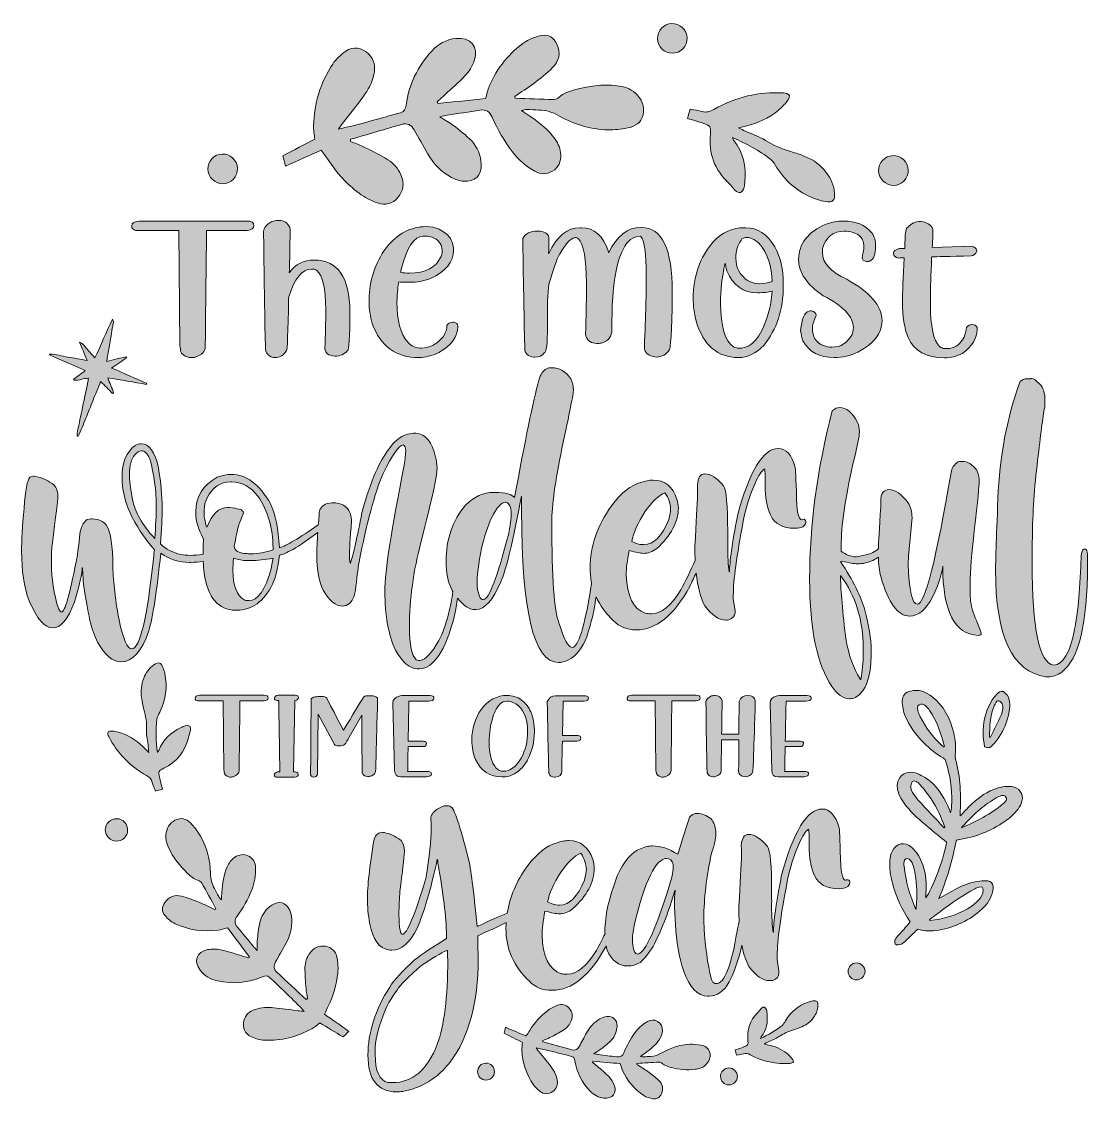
# Model space of a CAD drawing. Header units: inches. Extents: x 69 to 1011, y -1016 to -63.
import ezdxf

# ---------------------------------------------------------------- set-up
doc = ezdxf.new("R2010")
doc.units = ezdxf.units.IN
doc.header["$MEASUREMENT"] = 0
doc.layers.add('Layer 1', color=7, linetype='Continuous')

# ---------------------------------------------------------------- blocks, each defined once
blk = doc.blocks.new('block 2')
at = {"layer": 'Layer 1', "true_color": 0xffffff}
h = blk.add_hatch(color=7, dxfattribs=at)
h.dxf.hatch_style = 2
edge = h.paths.add_edge_path()
edge.add_spline(control_points=[(649.23, -90.1), (655.98, -87.26), (659.14, -79.05), (656.01, -72.44), (652.96, -65.99), (645.14, -63.09), (638.71, -66.02), (632.2, -68.98), (629.25, -76.7), (632.12, -83.22), (635.01, -89.78), (642.66, -92.85), (649.23, -90.1)], knot_values=[0, 0, 0, 0, 1, 1, 1, 2, 2, 2, 3, 3, 3, 4, 4, 4, 4], degree=3, periodic=1)
h = blk.add_hatch(color=7, dxfattribs=at)
h.dxf.hatch_style = 2
edge = h.paths.add_edge_path()
edge.add_spline(control_points=[(302.04, -190.86), (312.84, -186.07), (323.06, -181.55), (333.74, -176.81), (336.07, -180.03), (338.1, -182.57), (339.86, -185.29), (347.29, -196.72), (356.36, -206.69), (367.24, -214.79), (372.12, -218.42), (377.8, -221.35), (383.54, -223.37), (390.22, -225.71), (396.83, -224.3), (401.62, -218.54), (406.58, -212.58), (407.46, -205.88), (404.27, -198.68), (401.77, -193.03), (397.93, -188.36), (392.8, -185.24), (385.65, -180.88), (378.11, -177.16), (370.61, -173.42), (367.12, -171.68), (363.33, -170.55), (359.68, -169.14), (359.66, -168.47), (359.65, -167.8), (359.64, -167.14), (374.69, -162.76), (389.75, -158.41), (404.8, -154.01), (409.85, -152.53), (413.33, -154.33), (415.83, -158.81), (419.7, -165.76), (423.76, -172.61), (427.66, -179.55), (432.78, -188.66), (439.9, -195.82), (449, -200.82), (452.2, -202.58), (455.97, -203.86), (459.59, -204.23), (469.4, -205.22), (475.73, -199), (475.24, -189.1), (474.85, -181.35), (472.02, -174.16), (466.81, -168.61), (461.88, -163.35), (455.91, -159.03), (450.17, -154.59), (446.9, -152.06), (443.17, -150.12), (438.52, -147.22), (441.61, -146.53), (443.41, -146.01), (445.24, -145.73), (454.86, -144.28), (464.5, -143), (474.09, -141.42), (479.61, -140.51), (482.81, -142.76), (484.96, -147.7), (489.65, -158.48), (495.43, -168.67), (502.6, -178.02), (508.04, -185.14), (514.66, -190.9), (522.51, -195.29), (527.82, -198.26), (533.03, -198.4), (538.24, -195.3), (543.78, -192), (545.81, -186.82), (545.5, -180.65), (545.26, -175.69), (543.48, -171.22), (540.59, -167.12), (534.6, -158.64), (526.56, -152.47), (518.17, -146.65), (516, -145.14), (513.82, -143.66), (510.75, -141.55), (512.99, -141.2), (514.33, -140.8), (515.66, -140.82), (519.2, -140.87), (522.73, -141.14), (526.27, -141.26), (532.54, -141.48), (538.22, -143.06), (543.82, -146.32), (557.21, -154.12), (571.91, -158.3), (587.43, -158.78), (593.1, -158.95), (598.88, -158.13), (604.5, -157.12), (611.17, -155.91), (616.8, -152.58), (618.3, -145.41), (619.87, -137.91), (617.17, -131.38), (611.54, -126.31), (606.93, -122.18), (601.13, -120.55), (595.11, -119.81), (582.39, -118.25), (570, -120.23), (557.73, -123.48), (552.76, -124.79), (548.08, -126.52), (544.09, -129.94), (542.84, -131.02), (540.96, -131.98), (539.38, -131.95), (527.97, -131.72), (516.56, -131.21), (505.15, -130.79), (505.03, -130.28), (504.92, -129.77), (504.8, -129.27), (510.44, -125.44), (516.25, -121.84), (521.67, -117.74), (527.46, -113.36), (533.34, -108.93), (538.36, -103.73), (543.94, -97.94), (545.91, -90.82), (542.05, -82.98), (539.28, -77.35), (534.96, -74.3), (528.72, -75.43), (523.84, -76.31), (518.68, -77.95), (514.63, -80.7), (500.06, -90.64), (489.31, -103.99), (482.31, -120.21), (480.93, -123.41), (480.29, -126.94), (479.11, -131.01), (465.15, -132.52), (450.97, -134.06), (436.79, -135.6), (436.57, -135.15), (436.36, -134.71), (436.14, -134.27), (438.41, -132.16), (440.69, -130.04), (442.97, -127.93), (448.96, -122.38), (455.34, -117.18), (460.83, -111.16), (464.32, -107.34), (467.39, -102.64), (469.09, -97.78), (473.42, -85.46), (465.76, -76.52), (452.78, -77.99), (444.27, -78.96), (437.26, -82.96), (431.5, -89.14), (418.89, -102.65), (411.35, -118.64), (408.8, -136.91), (408.32, -140.35), (407.49, -142.6), (403.83, -143.63), (385.79, -148.7), (367.79, -153.96), (348.91, -158.17), (350.4, -156.13), (351.83, -154.05), (353.37, -152.05), (359.2, -144.54), (365.24, -137.19), (370.86, -129.53), (375.2, -123.63), (378.74, -117.2), (380.33, -109.93), (381.83, -103.05), (380.93, -96.71), (375.6, -91.55), (370, -86.13), (361.89, -84.74), (355.53, -89.21), (351.11, -92.31), (346.86, -96.25), (343.89, -100.71), (332.98, -117.13), (327.61, -135.48), (326.92, -155.14), (326.79, -158.84), (327.62, -162.57), (328.08, -166.97), (319.15, -171.66), (309.81, -176.56), (299.96, -181.73), (300.59, -184.52), (301.21, -187.21), (302.04, -190.86)], knot_values=[0, 0, 0, 0, 1, 1, 1, 2, 2, 2, 3, 3, 3, 4, 4, 4, 5, 5, 5, 6, 6, 6, 7, 7, 7, 8, 8, 8, 9, 9, 9, 10, 10, 10, 11, 11, 11, 12, 12, 12, 13, 13, 13, 14, 14, 14, 15, 15, 15, 16, 16, 16, 17, 17, 17, 18, 18, 18, 19, 19, 19, 20, 20, 20, 21, 21, 21, 22, 22, 22, 23, 23, 23, 24, 24, 24, 25, 25, 25, 26, 26, 26, 27, 27, 27, 28, 28, 28, 29, 29, 29, 30, 30, 30, 31, 31, 31, 32, 32, 32, 33, 33, 33, 34, 34, 34, 35, 35, 35, 36, 36, 36, 37, 37, 37, 38, 38, 38, 39, 39, 39, 40, 40, 40, 41, 41, 41, 42, 42, 42, 43, 43, 43, 44, 44, 44, 45, 45, 45, 46, 46, 46, 47, 47, 47, 48, 48, 48, 49, 49, 49, 50, 50, 50, 51, 51, 51, 52, 52, 52, 53, 53, 53, 54, 54, 54, 55, 55, 55, 56, 56, 56, 57, 57, 57, 58, 58, 58, 59, 59, 59, 60, 60, 60, 61, 61, 61, 62, 62, 62, 63, 63, 63, 64, 64, 64, 65, 65, 65, 66, 66, 66, 67, 67, 67, 68, 68, 68, 69, 69, 69, 69], degree=3, periodic=1)
h = blk.add_hatch(color=7, dxfattribs=at)
h.dxf.hatch_style = 2
edge = h.paths.add_edge_path()
edge.add_spline(control_points=[(677.87, -162.51), (676.14, -179.52), (681.35, -193.84), (693.76, -205.61), (695.84, -207.58), (697.48, -210), (699.56, -211.98), (703.34, -215.57), (706.23, -214.68), (707.6, -209.54), (708.05, -207.85), (708.17, -206.05), (708.31, -204.3), (709.31, -191.1), (707.3, -178.71), (698.53, -168.14), (698.16, -167.69), (698.02, -167.04), (697.36, -165.55), (709.78, -171.21), (721.11, -177.02), (731.2, -184.93), (733.53, -186.76), (734.99, -189.76), (736.67, -192.34), (745.41, -205.79), (757.24, -215.29), (772.5, -220.39), (774.8, -221.16), (777.18, -221.79), (779.57, -222.18), (786.05, -223.22), (787.99, -221.36), (787.56, -214.62), (787.11, -207.77), (784.36, -201.77), (780.25, -196.42), (775.44, -190.17), (769.33, -185.47), (761.97, -182.55), (757.66, -180.84), (753.28, -179.24), (748.83, -177.94), (740.94, -175.64), (733.49, -172.71), (726.49, -168.14), (721, -164.56), (714.5, -162.55), (708.46, -159.81), (706.87, -159.09), (705.33, -158.27), (702.66, -156.94), (706.49, -155.99), (709.28, -155.35), (712.05, -154.59), (723.1, -151.55), (733.09, -146.57), (741.27, -138.37), (742.98, -136.66), (744.68, -134.87), (746.03, -132.87), (746.94, -131.52), (748.15, -128.97), (747.61, -128.33), (746.53, -127.05), (744.36, -126.17), (742.59, -126.08), (720.62, -124.95), (699.94, -129.7), (680.9, -140.73), (677.34, -142.79), (674.32, -143.67), (670.41, -142.51), (667.26, -141.58), (663.94, -141.23), (659.85, -140.46), (659.07, -143.17), (658.34, -145.69), (657.48, -148.65), (662.59, -150.21), (667.02, -151.49), (671.4, -152.92), (677.55, -154.94), (678.52, -156.09), (677.87, -162.51)], knot_values=[0, 0, 0, 0, 1, 1, 1, 2, 2, 2, 3, 3, 3, 4, 4, 4, 5, 5, 5, 6, 6, 6, 7, 7, 7, 8, 8, 8, 9, 9, 9, 10, 10, 10, 11, 11, 11, 12, 12, 12, 13, 13, 13, 14, 14, 14, 15, 15, 15, 16, 16, 16, 17, 17, 17, 18, 18, 18, 19, 19, 19, 20, 20, 20, 21, 21, 21, 22, 22, 22, 23, 23, 23, 24, 24, 24, 25, 25, 25, 26, 26, 26, 27, 27, 27, 28, 28, 28, 28], degree=3, periodic=1)
h = blk.add_hatch(color=7, dxfattribs=at)
h.dxf.hatch_style = 2
edge = h.paths.add_edge_path()
edge.add_spline(control_points=[(251.74, -205.37), (258.5, -202.54), (261.65, -194.32), (258.53, -187.71), (255.48, -181.27), (247.65, -178.36), (241.23, -181.29), (234.72, -184.26), (231.76, -191.97), (234.64, -198.49), (237.52, -205.05), (245.18, -208.12), (251.74, -205.37)], knot_values=[0, 0, 0, 0, 1, 1, 1, 2, 2, 2, 3, 3, 3, 4, 4, 4, 4], degree=3, periodic=1)
h = blk.add_hatch(color=7, dxfattribs=at)
h.dxf.hatch_style = 2
edge = h.paths.add_edge_path()
edge.add_spline(control_points=[(844.75, -206.81), (851.51, -203.98), (854.66, -195.77), (851.54, -189.15), (848.49, -182.71), (840.66, -179.8), (834.24, -182.73), (827.73, -185.7), (824.77, -193.41), (827.65, -199.94), (830.53, -206.49), (838.19, -209.57), (844.75, -206.81)], knot_values=[0, 0, 0, 0, 1, 1, 1, 2, 2, 2, 3, 3, 3, 4, 4, 4, 4], degree=3, periodic=1)
h = blk.add_hatch(color=7, dxfattribs=at)
h.dxf.hatch_style = 2
edge = h.paths.add_edge_path()
edge.add_spline(control_points=[(171.15, -247.79), (171.15, -247.79), (207.77, -247.79), (207.77, -247.79), (207.77, -247.79), (208.86, -349.72), (208.86, -349.72), (208.86, -350.45), (209, -351.32), (209.28, -352.33), (209.28, -356.16), (211.84, -358.72), (216.96, -360.01), (216.96, -360.01), (219.92, -360.01), (219.92, -360.01), (221.32, -360.01), (222.16, -359.9), (222.45, -359.67), (228.3, -357.65), (231.22, -354.58), (231.22, -350.48), (231.95, -290.68), (232.32, -256.45), (232.32, -247.79), (232.32, -247.79), (268.26, -247.79), (268.26, -247.79), (272.2, -247.23), (274.17, -245.76), (274.17, -243.4), (274.17, -240.7), (272.09, -239.35), (267.93, -239.35), (267.93, -239.35), (172.92, -239.35), (172.92, -239.35), (168.53, -239.63), (166.34, -241.1), (166.34, -243.74), (166.34, -243.74), (166.34, -245.26), (166.34, -245.26), (167.4, -246.95), (169.01, -247.79), (171.15, -247.79)], knot_values=[0, 0, 0, 0, 1, 1, 1, 2, 2, 2, 3, 3, 3, 4, 4, 4, 5, 5, 5, 6, 6, 6, 7, 7, 7, 8, 8, 8, 9, 9, 9, 10, 10, 10, 11, 11, 11, 12, 12, 12, 13, 13, 13, 14, 14, 14, 15, 15, 15, 15], degree=3, periodic=1)
h = blk.add_hatch(color=7, dxfattribs=at)
h.dxf.hatch_style = 2
edge = h.paths.add_edge_path()
edge.add_spline(control_points=[(293.07, -360.01), (297.29, -360.01), (300.67, -357.9), (303.2, -353.68), (303.76, -353.68), (304.35, -338.16), (304.97, -307.11), (310.09, -290.29), (316.78, -281.88), (325.05, -281.88), (325.05, -281.88), (326.74, -281.88), (326.74, -281.88), (327.75, -281.88), (328.82, -282.27), (329.95, -283.06), (335.12, -287.61), (337.71, -299.04), (337.71, -317.32), (337.71, -317.32), (337.71, -325.08), (337.71, -325.08), (337.71, -329.86), (337.46, -338.83), (336.95, -352), (336.95, -352.45), (337.03, -352.67), (337.2, -352.67), (337.2, -356.1), (340.1, -358.13), (345.89, -358.75), (350.62, -358.75), (354.36, -357.06), (357.12, -353.68), (358.41, -353.68), (359.06, -342.35), (359.06, -319.68), (359.06, -289.13), (348.45, -273.86), (327.25, -273.86), (318.36, -273.86), (311.07, -277.57), (305.39, -285), (305.39, -285), (305.64, -282.81), (305.64, -282.81), (305.64, -282.81), (306.4, -246.95), (306.4, -246.95), (306.4, -246.49), (306.23, -245.85), (305.9, -245), (303.99, -240.95), (300.84, -238.93), (296.45, -238.93), (296.45, -238.93), (295.01, -238.93), (295.01, -238.93), (293.61, -238.93), (291.98, -239.24), (290.12, -239.86), (285.28, -242.45), (282.86, -245.37), (282.86, -248.63), (283.59, -319.12), (284.24, -354.36), (284.8, -354.36), (286.38, -358.13), (289.13, -360.01), (293.07, -360.01)], knot_values=[0, 0, 0, 0, 1, 1, 1, 2, 2, 2, 3, 3, 3, 4, 4, 4, 5, 5, 5, 6, 6, 6, 7, 7, 7, 8, 8, 8, 9, 9, 9, 10, 10, 10, 11, 11, 11, 12, 12, 12, 13, 13, 13, 14, 14, 14, 15, 15, 15, 16, 16, 16, 17, 17, 17, 18, 18, 18, 19, 19, 19, 20, 20, 20, 21, 21, 21, 22, 22, 22, 23, 23, 23, 23], degree=3, periodic=1)
h = blk.add_hatch(color=7, dxfattribs=at)
h.dxf.hatch_style = 2
edge = h.paths.add_edge_path()
edge.add_spline(control_points=[(410.69, -293.52), (410.69, -293.52), (412.47, -293.52), (412.47, -293.52), (418.09, -293.52), (424.06, -292.43), (430.36, -290.23), (443.91, -283.93), (450.69, -275.52), (450.69, -265), (450.69, -265), (450.69, -264.5), (450.69, -264.5), (450.69, -260.61), (449.51, -256.96), (447.15, -253.53), (441.86, -247.4), (434.97, -244.33), (426.47, -244.33), (413.03, -244.33), (401.33, -250.46), (391.37, -262.72), (381.19, -277.18), (376.1, -292.45), (376.1, -308.54), (376.1, -308.54), (376.1, -311.07), (376.1, -311.07), (376.1, -317.09), (377.03, -323.39), (378.89, -329.97), (386.09, -350), (399.92, -360.01), (420.4, -360.01), (425.74, -360.01), (431.51, -358.55), (437.7, -355.62), (448.89, -348.99), (454.49, -341.45), (454.49, -333.01), (454.49, -333.01), (454.49, -332), (454.49, -332), (454.49, -330.31), (453.31, -329.21), (450.94, -328.71), (450.94, -328.71), (450.19, -328.71), (450.19, -328.71), (447.71, -328.71), (445.94, -329.72), (444.87, -331.74), (444.87, -334.78), (443.83, -337.99), (441.75, -341.36), (436.18, -348.17), (429.65, -351.57), (422.17, -351.57), (422.17, -351.57), (420.9, -351.57), (420.9, -351.57), (417.14, -351.57), (413.56, -349.89), (410.19, -346.51), (403.89, -338.69), (400.74, -326.97), (400.74, -311.33), (401.08, -302.21), (401.61, -296.11), (402.34, -293.02), (404.31, -293.35), (407.09, -293.52), (410.69, -293.52)], knot_values=[0, 0, 0, 0, 1, 1, 1, 2, 2, 2, 3, 3, 3, 4, 4, 4, 5, 5, 5, 6, 6, 6, 7, 7, 7, 8, 8, 8, 9, 9, 9, 10, 10, 10, 11, 11, 11, 12, 12, 12, 13, 13, 13, 14, 14, 14, 15, 15, 15, 16, 16, 16, 17, 17, 17, 18, 18, 18, 19, 19, 19, 20, 20, 20, 21, 21, 21, 22, 22, 22, 23, 23, 23, 24, 24, 24, 24], degree=3, periodic=1)
edge = h.paths.add_edge_path()
edge.add_spline(control_points=[(404.37, -282.05), (409.6, -262.53), (416.04, -252.77), (423.69, -252.77), (423.69, -252.77), (426.47, -252.77), (426.47, -252.77), (430.07, -252.77), (433.48, -253.95), (436.68, -256.31), (439.38, -259.07), (440.73, -262.05), (440.73, -265.26), (440.56, -267.84), (440.23, -269.62), (439.72, -270.57), (435.39, -280.42), (426.05, -285.34), (411.71, -285.34), (409.06, -285.34), (406.53, -285.17), (404.11, -284.83), (404.11, -283.43), (404.2, -282.5), (404.37, -282.05)], knot_values=[0, 0, 0, 0, 1, 1, 1, 2, 2, 2, 3, 3, 3, 4, 4, 4, 5, 5, 5, 6, 6, 6, 7, 7, 7, 8, 8, 8, 8], degree=3, periodic=1)
h = blk.add_hatch(color=7, dxfattribs=at)
h.dxf.hatch_style = 2
edge = h.paths.add_edge_path()
edge.add_spline(control_points=[(619.45, -351.07), (619.45, -355.74), (622.91, -358.55), (629.83, -359.51), (634.83, -359.51), (638.8, -357.34), (641.72, -353.01), (642.62, -353.01), (643.44, -337.17), (644.17, -305.5), (644.17, -305.5), (644.17, -302.21), (644.17, -302.21), (644.17, -264.07), (635.11, -245), (617, -245), (617, -245), (616.5, -245), (616.5, -245), (604.68, -245), (595.17, -252.43), (587.97, -267.28), (587.97, -267.28), (587.72, -267.28), (587.72, -267.28), (587.72, -267.28), (587.72, -266.69), (587.72, -266.69), (583.11, -252.4), (575.15, -245.26), (563.84, -245.26), (563.84, -245.26), (562.75, -245.26), (562.75, -245.26), (551.21, -245.26), (541.99, -252.85), (535.07, -268.04), (535.07, -268.04), (534.82, -268.04), (534.82, -268.04), (534.82, -268.04), (534.82, -267.79), (534.82, -267.79), (534.98, -264.02), (535.07, -260.95), (535.07, -258.59), (535.07, -258.59), (535.07, -253.69), (535.07, -253.69), (534.17, -250.1), (530.93, -248.3), (525.37, -248.3), (518.5, -248.3), (514.06, -250.46), (512.03, -254.79), (512.03, -263.29), (512.57, -295.66), (513.64, -351.91), (513.64, -356.41), (516.45, -359.03), (522.08, -359.76), (522.08, -359.76), (522.58, -359.76), (522.58, -359.76), (526.41, -359.76), (529.3, -358.32), (531.27, -355.46), (532.9, -355.46), (533.72, -347.75), (533.72, -332.34), (533.72, -309.55), (534.28, -296.9), (535.41, -294.37), (538.78, -282.1), (541.85, -273.44), (544.6, -268.38), (549.39, -259.71), (553.91, -254.91), (558.19, -253.95), (558.19, -253.95), (558.7, -253.95), (558.7, -253.95), (559.37, -253.95), (560.18, -254.31), (561.14, -255.05), (565.87, -259.88), (568.23, -272.99), (568.23, -294.37), (568.23, -294.37), (568.23, -302.8), (568.23, -302.8), (568.23, -310.57), (567.95, -322.77), (567.39, -339.42), (567.39, -339.42), (567.64, -340.77), (567.64, -340.77), (569.38, -345.28), (572.56, -347.52), (577.18, -347.52), (577.18, -347.52), (578.53, -347.52), (578.53, -347.52), (579.71, -347.52), (580.97, -347.36), (582.32, -347.02), (587.95, -345.11), (590.76, -341.22), (590.76, -335.37), (590.76, -335.37), (590.76, -330.48), (590.76, -330.48), (590.76, -319.06), (591.21, -308.57), (592.11, -299.01), (595.54, -268.24), (603.39, -252.85), (615.65, -252.85), (615.65, -252.85), (616.24, -253.1), (616.24, -253.1), (619.5, -256.37), (621.14, -267.87), (621.14, -287.61), (621.14, -287.61), (621.14, -290.32), (621.14, -290.32), (621.14, -301.4), (620.57, -321.65), (619.45, -351.07)], knot_values=[0, 0, 0, 0, 1, 1, 1, 2, 2, 2, 3, 3, 3, 4, 4, 4, 5, 5, 5, 6, 6, 6, 7, 7, 7, 8, 8, 8, 9, 9, 9, 10, 10, 10, 11, 11, 11, 12, 12, 12, 13, 13, 13, 14, 14, 14, 15, 15, 15, 16, 16, 16, 17, 17, 17, 18, 18, 18, 19, 19, 19, 20, 20, 20, 21, 21, 21, 22, 22, 22, 23, 23, 23, 24, 24, 24, 25, 25, 25, 26, 26, 26, 27, 27, 27, 28, 28, 28, 29, 29, 29, 30, 30, 30, 31, 31, 31, 32, 32, 32, 33, 33, 33, 34, 34, 34, 35, 35, 35, 36, 36, 36, 37, 37, 37, 38, 38, 38, 39, 39, 39, 40, 40, 40, 41, 41, 41, 42, 42, 42, 43, 43, 43, 43], degree=3, periodic=1)
h = blk.add_hatch(color=7, dxfattribs=at)
h.dxf.hatch_style = 2
edge = h.paths.add_edge_path()
edge.add_spline(control_points=[(709.14, -245.26), (709.14, -245.26), (707.71, -245.26), (707.71, -245.26), (697.41, -245.26), (688.25, -249.42), (680.2, -257.75), (668.5, -271.47), (662.65, -288.18), (662.65, -307.87), (662.65, -314.05), (663.52, -320.75), (665.27, -327.95), (671.79, -349.32), (684.25, -360.01), (702.65, -360.01), (710.58, -360.01), (718.03, -356.41), (725.01, -349.21), (736.54, -335.15), (742.3, -317.49), (742.3, -296.22), (742.3, -296.22), (742.3, -294.28), (742.3, -294.28), (742.3, -282.19), (739.83, -271.5), (734.88, -262.22), (728.02, -250.91), (719.44, -245.26), (709.14, -245.26)], knot_values=[0, 0, 0, 0, 1, 1, 1, 2, 2, 2, 3, 3, 3, 4, 4, 4, 5, 5, 5, 6, 6, 6, 7, 7, 7, 8, 8, 8, 9, 9, 9, 10, 10, 10, 10], degree=3, periodic=1)
edge = h.paths.add_edge_path()
edge.add_spline(control_points=[(730.07, -317.23), (724.05, -340.24), (715.19, -351.74), (703.49, -351.74), (701.58, -351.74), (699.86, -351.38), (698.34, -350.65), (690.63, -345.36), (686.78, -332.42), (686.78, -311.83), (686.78, -300.81), (688.1, -289.11), (690.75, -276.73), (690.75, -276.73), (691, -276.73), (691, -276.73), (691, -278.19), (691.48, -280.44), (692.43, -283.48), (697.89, -296.31), (706.86, -302.72), (719.35, -302.72), (719.35, -302.72), (721.29, -302.72), (721.29, -302.72), (724.84, -302.72), (728.52, -302.27), (732.35, -301.37), (731.61, -309.41), (730.86, -314.7), (730.07, -317.23)], knot_values=[0, 0, 0, 0, 1, 1, 1, 2, 2, 2, 3, 3, 3, 4, 4, 4, 5, 5, 5, 6, 6, 6, 7, 7, 7, 8, 8, 8, 9, 9, 9, 10, 10, 10, 10], degree=3, periodic=1)
edge = h.paths.add_edge_path()
edge.add_spline(control_points=[(721.63, -294.79), (718.37, -294.79), (714.85, -293.94), (711.08, -292.26), (703.94, -287.25), (700.37, -280.56), (700.37, -272.17), (700.37, -265.87), (701.89, -260.59), (704.92, -256.31), (705.77, -254.62), (707.65, -253.78), (710.58, -253.78), (712.83, -253.78), (716.23, -255.47), (720.79, -258.84), (728.49, -268.24), (732.35, -279.57), (732.35, -292.85), (728.24, -294.14), (724.67, -294.79), (721.63, -294.79)], knot_values=[0, 0, 0, 0, 1, 1, 1, 2, 2, 2, 3, 3, 3, 4, 4, 4, 5, 5, 5, 6, 6, 6, 7, 7, 7, 7], degree=3, periodic=1)
h = blk.add_hatch(color=7, dxfattribs=at)
h.dxf.hatch_style = 2
edge = h.paths.add_edge_path()
edge.add_spline(control_points=[(755.81, -273.27), (755.81, -284.86), (763.03, -295.55), (777.49, -305.33), (795.32, -314.34), (804.24, -323.76), (804.24, -333.6), (804.24, -335.18), (803.84, -337.15), (803.06, -339.51), (799.06, -347.05), (793.13, -350.81), (785.25, -350.81), (782.5, -350.81), (780.02, -350.34), (777.83, -349.38), (771.25, -346.96), (767.95, -341.79), (767.95, -333.85), (767.95, -331.77), (769.05, -328.12), (771.25, -322.88), (771.25, -322.88), (771.25, -322.63), (771.25, -322.63), (771.25, -320.66), (769.87, -319.37), (767.11, -318.75), (766.6, -318.75), (765.82, -318.84), (764.75, -319), (760.92, -320.13), (758.53, -325.78), (757.58, -335.96), (757.97, -339.85), (758.68, -342.91), (759.69, -345.16), (765.03, -355.06), (774.23, -360.01), (787.28, -360.01), (794.65, -360.01), (801.59, -358.44), (808.12, -355.29), (822.41, -347.81), (829.55, -338.58), (829.55, -327.61), (829.55, -314.5), (819.14, -302.24), (798.33, -290.82), (784.04, -284.13), (776.9, -276.28), (776.9, -267.28), (776.9, -267.28), (776.9, -263.74), (776.9, -263.74), (780.05, -253.44), (786.49, -248.3), (796.22, -248.3), (798.7, -248.3), (801.28, -248.69), (803.98, -249.48), (810.28, -251.56), (813.44, -255.33), (813.44, -260.78), (813.44, -260.78), (813.44, -262.89), (813.44, -262.89), (813.44, -263.74), (812.96, -266.69), (812, -271.75), (812, -273.38), (813.18, -274.48), (815.55, -275.04), (815.55, -275.04), (817.65, -275.04), (817.65, -275.04), (818.11, -275.04), (818.5, -274.93), (818.84, -274.71), (822.21, -273.19), (823.9, -268.74), (823.9, -261.37), (823.9, -256.99), (822.8, -253.13), (820.61, -249.81), (814.87, -242.84), (806.43, -239.35), (795.3, -239.35), (790.23, -239.35), (785.2, -240.25), (780.19, -242.05), (763.93, -249.03), (755.81, -259.43), (755.81, -273.27)], knot_values=[0, 0, 0, 0, 1, 1, 1, 2, 2, 2, 3, 3, 3, 4, 4, 4, 5, 5, 5, 6, 6, 6, 7, 7, 7, 8, 8, 8, 9, 9, 9, 10, 10, 10, 11, 11, 11, 12, 12, 12, 13, 13, 13, 14, 14, 14, 15, 15, 15, 16, 16, 16, 17, 17, 17, 18, 18, 18, 19, 19, 19, 20, 20, 20, 21, 21, 21, 22, 22, 22, 23, 23, 23, 24, 24, 24, 25, 25, 25, 26, 26, 26, 27, 27, 27, 28, 28, 28, 29, 29, 29, 30, 30, 30, 31, 31, 31, 31], degree=3, periodic=1)
h = blk.add_hatch(color=7, dxfattribs=at)
h.dxf.hatch_style = 2
edge = h.paths.add_edge_path()
edge.add_spline(control_points=[(849.72, -263.15), (849.72, -263.54), (849.52, -263.74), (849.13, -263.74), (849.13, -263.74), (844.82, -263.74), (844.82, -263.74), (841.39, -264.47), (839.68, -265.9), (839.68, -268.04), (839.68, -270.12), (841.2, -271.47), (844.23, -272.09), (845.25, -271.87), (846.12, -271.75), (846.85, -271.75), (846.85, -271.75), (849.13, -271.75), (849.13, -271.75), (848.17, -289.7), (847.69, -302.61), (847.69, -310.48), (847.69, -323.81), (849.32, -334.39), (852.59, -342.21), (857.93, -354.25), (868.62, -360.26), (884.65, -360.26), (890.5, -360.26), (895.76, -358.94), (900.43, -356.3), (909.2, -350.05), (913.59, -343), (913.59, -335.12), (913.59, -335.12), (913.59, -333.35), (913.59, -333.35), (912.69, -331.66), (911.26, -330.82), (909.29, -330.82), (909.29, -330.82), (908.95, -330.82), (908.95, -330.82), (907.38, -330.82), (905.77, -331.66), (904.14, -333.35), (903.35, -338.64), (902.4, -341.98), (901.27, -343.39), (897.62, -349.13), (893.03, -352), (887.52, -352), (887.52, -352), (884.31, -352), (884.31, -352), (883.58, -352), (882.26, -351.41), (880.35, -350.22), (875, -345.22), (872.33, -332.62), (872.33, -312.42), (872.33, -312.42), (872.33, -305.25), (872.33, -305.25), (872.33, -299.12), (872.7, -287.87), (873.43, -271.5), (873.43, -271.5), (873.76, -270.91), (873.76, -270.91), (877.2, -270.91), (888.76, -270.63), (908.44, -270.06), (910.64, -270.06), (912.24, -268.63), (913.25, -265.76), (913.25, -263.9), (911.93, -262.55), (909.29, -261.71), (909.29, -261.71), (874.02, -262.89), (874.02, -262.89), (874.41, -254.51), (874.61, -249.64), (874.61, -248.3), (874.61, -243.74), (871.07, -240.87), (863.98, -239.69), (858.91, -239.69), (855.12, -241.4), (852.59, -244.83), (850.68, -244.83), (849.72, -250.94), (849.72, -263.15)], knot_values=[0, 0, 0, 0, 1, 1, 1, 2, 2, 2, 3, 3, 3, 4, 4, 4, 5, 5, 5, 6, 6, 6, 7, 7, 7, 8, 8, 8, 9, 9, 9, 10, 10, 10, 11, 11, 11, 12, 12, 12, 13, 13, 13, 14, 14, 14, 15, 15, 15, 16, 16, 16, 17, 17, 17, 18, 18, 18, 19, 19, 19, 20, 20, 20, 21, 21, 21, 22, 22, 22, 23, 23, 23, 24, 24, 24, 25, 25, 25, 26, 26, 26, 27, 27, 27, 28, 28, 28, 29, 29, 29, 30, 30, 30, 31, 31, 31, 31], degree=3, periodic=1)
h = blk.add_hatch(color=7, dxfattribs=at)
h.dxf.hatch_style = 2
edge = h.paths.add_edge_path()
edge.add_spline(control_points=[(114.86, -379.19), (114.98, -379.48), (115.1, -379.77), (115.22, -380.06), (119.49, -380.2), (123.57, -378.38), (127.96, -378.24), (127.82, -379.4), (127.77, -380.44), (127.56, -381.43), (125.73, -390.08), (123.87, -398.71), (122.04, -407.36), (120.64, -413.98), (119.25, -420.61), (117.9, -427.24), (117.77, -427.9), (117.96, -428.62), (118, -429.32), (118.26, -429.38), (118.53, -429.44), (118.8, -429.5), (121.66, -424.49), (123.26, -418.9), (125.56, -413.64), (127.86, -408.39), (129.91, -403.02), (132.07, -397.71), (134.25, -392.33), (136.43, -386.95), (138.78, -381.15), (142.55, -384.92), (145.97, -388.35), (149.39, -391.77), (149.66, -391.61), (149.93, -391.46), (150.19, -391.3), (149.17, -386.76), (146.39, -382.77), (145.23, -377.8), (156.83, -379.83), (168.05, -381.78), (179.27, -383.74), (179.36, -383.45), (179.45, -383.16), (179.54, -382.87), (169.35, -378.41), (159.15, -373.94), (148.4, -369.24), (151.2, -367.37), (153.51, -365.91), (155.73, -364.32), (157.88, -362.79), (160.44, -361.75), (161.97, -359.26), (156.01, -360.2), (150.35, -362.18), (144.29, -363.58), (144.4, -362.27), (144.41, -361.26), (144.57, -360.29), (145.27, -356.1), (146.02, -351.92), (146.75, -347.74), (147.79, -341.75), (148.86, -335.76), (149.84, -329.76), (150, -328.77), (150.51, -327.61), (149.26, -326.16), (143.6, -337.47), (139.24, -348.94), (133.63, -360.23), (131.88, -358.28), (130.5, -356.75), (129.13, -355.22), (127.76, -353.68), (126.48, -352.04), (125.01, -350.59), (123.64, -349.23), (122.84, -347.19), (120.11, -346.37), (122.44, -351.92), (124.54, -356.95), (126.92, -362.63), (120.84, -361.53), (115.38, -360.48), (109.9, -359.57), (104.53, -358.69), (99.23, -357.25), (93.79, -356.88), (93.72, -357.14), (93.66, -357.4), (93.59, -357.67), (103.94, -362.2), (114.29, -366.74), (125.15, -371.5), (121.47, -374.26), (118.16, -376.73), (114.86, -379.19)], knot_values=[0, 0, 0, 0, 1, 1, 1, 2, 2, 2, 3, 3, 3, 4, 4, 4, 5, 5, 5, 6, 6, 6, 7, 7, 7, 8, 8, 8, 9, 9, 9, 10, 10, 10, 11, 11, 11, 12, 12, 12, 13, 13, 13, 14, 14, 14, 15, 15, 15, 16, 16, 16, 17, 17, 17, 18, 18, 18, 19, 19, 19, 20, 20, 20, 21, 21, 21, 22, 22, 22, 23, 23, 23, 24, 24, 24, 25, 25, 25, 26, 26, 26, 27, 27, 27, 28, 28, 28, 29, 29, 29, 30, 30, 30, 31, 31, 31, 32, 32, 32, 33, 33, 33, 33], degree=3, periodic=1)
h = blk.add_hatch(color=7, dxfattribs=at)
h.dxf.hatch_style = 2
edge = h.paths.add_edge_path()
edge.add_spline(control_points=[(156.6, -628.93), (166.9, -628.93), (175.13, -619.82), (181.3, -601.6), (184.89, -589.65), (188.43, -566.74), (191.92, -532.89), (199.56, -538.31), (208.07, -541.03), (217.45, -541.03), (217.45, -541.03), (218.42, -541.03), (218.42, -541.03), (222.45, -540.88), (226.12, -540.55), (229.44, -540.04), (229.57, -543.82), (229.8, -547.3), (230.15, -550.41), (233.55, -572.3), (242.84, -583.25), (258.02, -583.25), (258.02, -583.25), (259.4, -583.25), (259.4, -583.25), (272.65, -583.25), (283.04, -575.62), (290.59, -560.34), (293.53, -554.18), (295.6, -545.63), (296.79, -534.68), (298.08, -534.68), (301.46, -533.3), (306.94, -530.54), (311.6, -528.19), (319.55, -522.84), (330.73, -514.54), (330.19, -522.55), (329.91, -529.05), (329.91, -533.99), (329.91, -548.25), (331.8, -558.78), (335.57, -565.59), (340.9, -574.97), (346.61, -579.66), (352.68, -579.66), (354.89, -579.66), (356.91, -578.88), (358.75, -577.32), (361.05, -575.57), (362.85, -571.66), (364.13, -565.59), (365.05, -555.56), (366.11, -547.19), (367.31, -540.47), (373.84, -506.34), (380.88, -480.36), (388.42, -462.51), (396.61, -445.67), (402.54, -437.26), (406.22, -437.26), (407.42, -437.26), (408.15, -439.15), (408.43, -442.92), (408.43, -445.4), (408.01, -449.45), (407.19, -455.06), (395.78, -511.54), (390.08, -548.71), (390.08, -566.55), (390.08, -587.9), (393.16, -605.19), (399.32, -618.44), (405.76, -629.48), (412.2, -635), (418.64, -635), (418.64, -635), (420.71, -635), (420.71, -635), (433.04, -635), (443.34, -619.4), (451.62, -588.22), (452.66, -582.72), (453.56, -577.56), (454.37, -572.65), (459.64, -579.35), (464.7, -582.7), (469.56, -582.7), (469.56, -582.7), (470.52, -582.7), (470.52, -582.7), (478.25, -582.7), (485.61, -574.51), (492.6, -558.14), (497.57, -546.64), (503.59, -521.43), (510.68, -482.52), (510.68, -482.52), (510.95, -482.52), (510.95, -482.52), (510.95, -482.52), (510.95, -495.35), (510.95, -495.35), (510.95, -584.77), (521.81, -629.48), (543.52, -629.48), (545.91, -629.48), (548.85, -628.69), (552.35, -627.13), (559.34, -623.54), (564.72, -616.73), (568.49, -606.71), (572.91, -592.27), (575.12, -583.76), (575.12, -581.18), (575.67, -578.6), (576.21, -575.27), (576.74, -571.36), (580.19, -579.12), (585.35, -586.22), (592.23, -592.63), (597.47, -597.97), (604.05, -600.64), (611.96, -600.64), (611.96, -600.64), (612.37, -600.64), (612.37, -600.64), (629.85, -600.64), (645.58, -587.9), (659.57, -562.41), (661.66, -558.05), (663.53, -554.03), (665.2, -550.3), (666.53, -562.46), (669.09, -572.23), (672.95, -579.52), (679.11, -587.9), (685.28, -592.08), (691.44, -592.08), (692.36, -592.08), (693.24, -591.99), (694.06, -591.81), (697.74, -590.52), (699.58, -588.4), (699.58, -585.46), (699.58, -585.46), (699.58, -583.53), (699.58, -583.53), (699.58, -583.53), (698.07, -573.32), (698.07, -573.32), (698.07, -573.32), (698.07, -569.73), (698.07, -569.73), (698.07, -557.03), (701.01, -535.32), (706.9, -504.6), (709.2, -492.64), (712.78, -481.23), (717.66, -470.38), (720.51, -464.12), (723.18, -460.07), (725.66, -458.23), (726.03, -459.25), (726.22, -461.32), (726.22, -464.44), (726.22, -464.44), (726.22, -473), (726.22, -473), (726.22, -483.48), (727.78, -492.18), (730.91, -499.08), (734.59, -506.9), (741.81, -510.81), (752.57, -510.81), (752.57, -510.81), (752.85, -510.81), (752.85, -510.81), (758.46, -510.81), (761.59, -509.06), (762.23, -505.56), (762.23, -504.28), (761.77, -503.4), (760.85, -502.94), (760.85, -502.94), (760.44, -502.94), (760.44, -502.94), (759.7, -502.94), (759.06, -503.08), (758.51, -503.35), (756.48, -503.35), (755.06, -499.17), (754.23, -490.8), (753.68, -471.94), (753.21, -460.72), (752.85, -457.13), (749.72, -446), (744.71, -440.43), (737.81, -440.43), (724.37, -440.43), (712.32, -460.3), (701.65, -500.04), (697.05, -524.33), (694.75, -540.75), (694.75, -549.31), (694.75, -549.31), (694.48, -549.31), (694.48, -549.31), (693.56, -543.6), (693.1, -535.69), (693.1, -525.57), (693.1, -525.57), (693.1, -523.36), (693.1, -523.36), (693.1, -523.36), (693.37, -521.98), (693.37, -521.98), (693.19, -521.71), (693.1, -521.29), (693.1, -520.74), (693.1, -520.74), (693.1, -513.43), (693.1, -513.43), (693.1, -490.43), (691.9, -477.09), (689.51, -473.41), (683.35, -466.33), (677.83, -462.79), (672.95, -462.79), (672.95, -462.79), (672.68, -462.79), (672.68, -462.79), (669, -462.79), (666.88, -466.1), (666.33, -472.72), (666.42, -477.05), (666.47, -479.67), (666.47, -480.59), (666.19, -490.25), (665.41, -505.47), (664.12, -526.26), (664.12, -526.26), (664.12, -529.16), (664.12, -529.16), (664.12, -532.67), (664.22, -535.99), (664.36, -539.22), (660.2, -548.58), (655.94, -557.3), (651.56, -565.31), (643.01, -579.39), (634.41, -586.42), (625.76, -586.42), (625.76, -586.42), (624.79, -586.42), (624.79, -586.42), (623.69, -586.42), (622.17, -586.29), (620.24, -586.01), (609.57, -582.15), (603.96, -570.79), (603.41, -551.93), (603.41, -546.68), (604.28, -539.56), (606.03, -530.54), (611.91, -532.19), (616.1, -533.02), (618.58, -533.02), (622.72, -533.02), (626.68, -531.6), (630.45, -528.75), (643.14, -517.25), (649.49, -505.24), (649.49, -492.73), (649.49, -490.43), (649.08, -487.9), (648.25, -485.14), (644.57, -473.92), (637.53, -468.31), (627.14, -468.31), (623.92, -468.31), (620.19, -469.04), (615.96, -470.51), (607.87, -472.54), (599.31, -479.39), (590.3, -491.07), (577.79, -508.55), (571.53, -526.81), (571.53, -545.85), (571.53, -550.46), (571.97, -554.9), (572.84, -559.16), (572.65, -560.44), (572.44, -561.75), (572.22, -563.1), (566.51, -598.43), (561, -616.09), (555.66, -616.09), (551.98, -616.09), (548.07, -608.82), (543.93, -594.29), (539.7, -584.26), (537.58, -554.69), (537.58, -505.56), (537.58, -491.21), (540.57, -469.5), (546.55, -440.43), (553.36, -408.88), (556.77, -391.54), (556.77, -388.41), (556.77, -385.19), (555.98, -381.97), (554.42, -378.75), (550.09, -372.22), (544.39, -368.95), (537.31, -368.95), (535.83, -368.95), (534.36, -369.28), (532.89, -369.92), (529.86, -371.76), (527.6, -375.07), (526.13, -379.85), (521.07, -398.62), (513.94, -433.26), (504.74, -483.76), (504.74, -483.76), (504.6, -483.76), (504.6, -483.76), (502.49, -480.72), (496.83, -479.21), (487.63, -479.21), (487.63, -479.21), (486.53, -479.21), (486.53, -479.21), (477.24, -479.21), (468.82, -482.93), (461.28, -490.38), (449.87, -504.37), (444.17, -520.93), (444.17, -540.06), (444.17, -549.9), (445.82, -558.23), (449.13, -565.04), (449.49, -565.62), (449.84, -566.12), (450.19, -566.67), (449.24, -573.27), (447.98, -579.89), (446.38, -586.56), (443.71, -596.5), (440.86, -604.32), (437.82, -610.02), (431.47, -621.15), (425.95, -627.04), (421.26, -627.68), (421.26, -627.68), (420.02, -627.68), (420.02, -627.68), (419.19, -627.68), (418.45, -627.45), (417.81, -626.99), (413.76, -623.68), (411.74, -614.07), (411.74, -598.15), (411.74, -598.15), (411.74, -597.19), (411.74, -597.19), (411.74, -574.1), (415.19, -549.08), (422.09, -522.12), (431.47, -485.78), (436.17, -464.53), (436.17, -458.37), (435.89, -453.31), (435.47, -449.91), (434.92, -448.16), (431.98, -434.54), (426.18, -427.42), (417.54, -426.77), (417.54, -426.77), (417.12, -426.77), (417.12, -426.77), (412.34, -426.77), (407.79, -428.11), (403.46, -430.77), (395.46, -436.29), (387.73, -447.65), (380.28, -464.86), (376.05, -475.8), (372.55, -486.48), (369.79, -496.87), (365.56, -519.04), (362.15, -534.04), (359.58, -541.85), (359.12, -541.85), (358.84, -539.69), (358.75, -535.37), (358.75, -530.4), (359.35, -520.1), (360.55, -504.46), (360.55, -502.71), (360.18, -500.37), (359.44, -497.42), (356.77, -491.35), (351.44, -488.31), (343.44, -488.31), (343.44, -488.31), (339.16, -488.87), (339.16, -488.87), (334.28, -490.71), (331.84, -494.02), (331.84, -498.8), (331.84, -498.8), (331.84, -500.04), (331.84, -500.04), (331.61, -502.77), (331.4, -505.34), (331.21, -507.83), (314.33, -519.57), (302.9, -526.31), (296.93, -528.05), (296.93, -528.05), (296.79, -528.05), (296.79, -528.05), (295.87, -511.13), (293.25, -498.2), (288.93, -489.28), (279, -471.89), (267.4, -463.2), (254.16, -463.2), (250.29, -463.2), (246.2, -464.08), (241.88, -465.82), (229.18, -472.72), (222.83, -482.75), (222.83, -495.9), (222.83, -495.9), (222.83, -497.7), (222.83, -497.7), (222.83, -504.51), (225.13, -512.1), (229.73, -520.47), (229.46, -523.32), (229.32, -527.6), (229.32, -533.3), (229.32, -533.48), (229.32, -533.64), (229.32, -533.82), (225.17, -534.46), (221.37, -534.82), (218, -534.82), (214.87, -534.82), (212.11, -534.54), (209.72, -533.99), (202.46, -532.33), (196.43, -529.25), (191.65, -524.74), (192.66, -512.14), (193.17, -501.47), (193.17, -492.73), (193.17, -482.24), (192.06, -470.51), (189.85, -457.54), (186.72, -443.28), (181.66, -436.15), (174.67, -436.15), (172.93, -436.15), (171.09, -436.71), (169.15, -437.81), (161.52, -443.42), (157.7, -452.71), (157.7, -465.68), (157.7, -486.48), (167.22, -507.86), (186.26, -529.85), (185.9, -532.42), (185.71, -534.31), (185.71, -535.51), (179.92, -590.15), (173.43, -617.47), (166.26, -617.47), (162.39, -617.47), (158.67, -608.92), (155.08, -591.81), (153.05, -581.96), (151.26, -568.9), (149.7, -552.62), (149.7, -531.46), (148.41, -517.94), (145.83, -512.05), (143.35, -505.7), (138.52, -502.53), (131.35, -502.53), (131.35, -502.53), (130.1, -502.53), (130.1, -502.53), (125.59, -502.53), (122.47, -506.25), (120.72, -513.7), (119.25, -527.41), (118.05, -536.33), (117.13, -540.47), (111.24, -570.1), (106.97, -584.91), (104.3, -584.91), (103.38, -584.72), (102.5, -583.85), (101.68, -582.28), (97.35, -568.67), (95.19, -555.38), (95.19, -542.41), (95.19, -542.41), (95.19, -539.09), (95.19, -539.09), (95.19, -534.22), (95.42, -529.85), (95.88, -525.99), (99.28, -499.49), (100.99, -485.42), (100.99, -483.76), (100.99, -478.7), (99.83, -475.02), (97.54, -472.72), (93.12, -468.77), (87.28, -466.15), (80.01, -464.86), (78.63, -464.86), (77.35, -465.18), (76.15, -465.82), (73.94, -468.21), (72.24, -477.32), (71.04, -493.14), (69.57, -508.97), (68.84, -521.76), (68.84, -531.51), (68.84, -548.16), (71.04, -562.65), (75.46, -574.97), (82.54, -590.98), (89.44, -598.98), (96.16, -598.98), (103.33, -598.98), (109.82, -591.39), (115.61, -576.21), (120.21, -560.94), (122.51, -550.78), (122.51, -545.72), (122.51, -545.72), (122.79, -545.72), (122.79, -545.72), (122.79, -556.57), (124.95, -572.12), (129.27, -592.36), (131.21, -600.08), (133.46, -606.48), (136.04, -611.54), (142.66, -623.13), (149.51, -628.93), (156.6, -628.93)], knot_values=[0, 0, 0, 0, 1, 1, 1, 2, 2, 2, 3, 3, 3, 4, 4, 4, 5, 5, 5, 6, 6, 6, 7, 7, 7, 8, 8, 8, 9, 9, 9, 10, 10, 10, 11, 11, 11, 12, 12, 12, 13, 13, 13, 14, 14, 14, 15, 15, 15, 16, 16, 16, 17, 17, 17, 18, 18, 18, 19, 19, 19, 20, 20, 20, 21, 21, 21, 22, 22, 22, 23, 23, 23, 24, 24, 24, 25, 25, 25, 26, 26, 26, 27, 27, 27, 28, 28, 28, 29, 29, 29, 30, 30, 30, 31, 31, 31, 32, 32, 32, 33, 33, 33, 34, 34, 34, 35, 35, 35, 36, 36, 36, 37, 37, 37, 38, 38, 38, 39, 39, 39, 40, 40, 40, 41, 41, 41, 42, 42, 42, 43, 43, 43, 44, 44, 44, 45, 45, 45, 46, 46, 46, 47, 47, 47, 48, 48, 48, 49, 49, 49, 50, 50, 50, 51, 51, 51, 52, 52, 52, 53, 53, 53, 54, 54, 54, 55, 55, 55, 56, 56, 56, 57, 57, 57, 58, 58, 58, 59, 59, 59, 60, 60, 60, 61, 61, 61, 62, 62, 62, 63, 63, 63, 64, 64, 64, 65, 65, 65, 66, 66, 66, 67, 67, 67, 68, 68, 68, 69, 69, 69, 70, 70, 70, 71, 71, 71, 72, 72, 72, 73, 73, 73, 74, 74, 74, 75, 75, 75, 76, 76, 76, 77, 77, 77, 78, 78, 78, 79, 79, 79, 80, 80, 80, 81, 81, 81, 82, 82, 82, 83, 83, 83, 84, 84, 84, 85, 85, 85, 86, 86, 86, 87, 87, 87, 88, 88, 88, 89, 89, 89, 90, 90, 90, 91, 91, 91, 92, 92, 92, 93, 93, 93, 94, 94, 94, 95, 95, 95, 96, 96, 96, 97, 97, 97, 98, 98, 98, 99, 99, 99, 100, 100, 100, 101, 101, 101, 102, 102, 102, 103, 103, 103, 104, 104, 104, 105, 105, 105, 106, 106, 106, 107, 107, 107, 108, 108, 108, 109, 109, 109, 110, 110, 110, 111, 111, 111, 112, 112, 112, 113, 113, 113, 114, 114, 114, 115, 115, 115, 116, 116, 116, 117, 117, 117, 118, 118, 118, 119, 119, 119, 120, 120, 120, 121, 121, 121, 122, 122, 122, 123, 123, 123, 124, 124, 124, 125, 125, 125, 126, 126, 126, 127, 127, 127, 128, 128, 128, 129, 129, 129, 130, 130, 130, 131, 131, 131, 132, 132, 132, 133, 133, 133, 134, 134, 134, 135, 135, 135, 136, 136, 136, 137, 137, 137, 138, 138, 138, 139, 139, 139, 140, 140, 140, 141, 141, 141, 142, 142, 142, 143, 143, 143, 144, 144, 144, 145, 145, 145, 146, 146, 146, 147, 147, 147, 148, 148, 148, 149, 149, 149, 150, 150, 150, 151, 151, 151, 152, 152, 152, 153, 153, 153, 154, 154, 154, 155, 155, 155, 156, 156, 156, 157, 157, 157, 158, 158, 158, 159, 159, 159, 160, 160, 160, 161, 161, 161, 162, 162, 162, 163, 163, 163, 164, 164, 164, 165, 165, 165, 166, 166, 166, 167, 167, 167, 168, 168, 168, 169, 169, 169, 170, 170, 170, 171, 171, 171, 172, 172, 172, 173, 173, 173, 174, 174, 174, 175, 175, 175, 176, 176, 176, 177, 177, 177, 178, 178, 178, 179, 179, 179, 180, 180, 180, 181, 181, 181, 182, 182, 182, 183, 183, 183, 184, 184, 184, 185, 185, 185, 186, 186, 186, 186], degree=3, periodic=1)
edge = h.paths.add_edge_path()
edge.add_spline(control_points=[(619.96, -496.32), (626.13, -487.58), (632.02, -481.97), (637.63, -479.48), (640.94, -484.45), (642.59, -489.19), (642.59, -493.7), (642.59, -496), (642.04, -499.17), (640.94, -503.22), (635.05, -517.94), (627.69, -525.29), (618.86, -525.29), (618.86, -525.29), (617.62, -525.29), (617.62, -525.29), (614.95, -525.29), (611.87, -524.38), (608.37, -522.54), (609.75, -514.99), (613.61, -506.25), (619.96, -496.32)], knot_values=[0, 0, 0, 0, 1, 1, 1, 2, 2, 2, 3, 3, 3, 4, 4, 4, 5, 5, 5, 6, 6, 6, 7, 7, 7, 7], degree=3, periodic=1)
edge = h.paths.add_edge_path()
edge.add_spline(control_points=[(475.49, -528.75), (478.06, -518.07), (481.01, -509.01), (484.32, -501.56), (489.2, -492.36), (493.24, -487.76), (496.46, -487.76), (496.55, -487.76), (496.88, -487.86), (497.43, -488.04), (500.28, -488.96), (501.71, -492.13), (501.71, -497.56), (501.71, -497.56), (501.71, -498.94), (501.71, -498.94), (501.71, -502.07), (500.97, -507.54), (499.5, -515.36), (489.47, -554.37), (481.98, -573.87), (477.01, -573.87), (474.43, -573.87), (472.59, -569.91), (471.49, -562), (471.49, -552.99), (472.82, -541.9), (475.49, -528.75)], knot_values=[0, 0, 0, 0, 1, 1, 1, 2, 2, 2, 3, 3, 3, 4, 4, 4, 5, 5, 5, 6, 6, 6, 7, 7, 7, 8, 8, 8, 9, 9, 9, 9], degree=3, periodic=1)
edge = h.paths.add_edge_path()
edge.add_spline(control_points=[(289.48, -546.82), (284.24, -565.5), (277.66, -574.83), (269.75, -574.83), (269.75, -574.83), (269.2, -574.83), (269.2, -574.83), (268.55, -574.83), (267.54, -574.7), (266.16, -574.42), (259.17, -570.46), (255.67, -561.59), (255.67, -547.79), (255.67, -545.49), (255.9, -542.08), (256.36, -537.58), (256.36, -537.58), (256.36, -537.3), (256.36, -537.3), (260.78, -538.68), (264.41, -539.37), (267.26, -539.37), (270.12, -539.37), (271.73, -539.37), (272.09, -539.37), (277.43, -539.37), (283.78, -538.68), (291.14, -537.3), (291.14, -537.94), (290.59, -541.12), (289.48, -546.82)], knot_values=[0, 0, 0, 0, 1, 1, 1, 2, 2, 2, 3, 3, 3, 4, 4, 4, 5, 5, 5, 6, 6, 6, 7, 7, 7, 8, 8, 8, 9, 9, 9, 10, 10, 10, 10], degree=3, periodic=1)
edge = h.paths.add_edge_path()
edge.add_spline(control_points=[(230.29, -495.21), (230.29, -491.53), (231.16, -487.76), (232.91, -483.9), (237.78, -474.52), (244.73, -469.82), (253.74, -469.82), (253.74, -469.82), (254.71, -469.82), (254.71, -469.82), (263.45, -469.82), (271.13, -474.01), (277.75, -482.38), (286.68, -495.54), (291.14, -510.9), (291.14, -528.47), (291.14, -528.47), (291.14, -529.99), (291.14, -529.99), (284.42, -532.29), (277.94, -533.44), (271.68, -533.44), (270.39, -533.44), (269.15, -533.39), (267.96, -533.3), (260.6, -532.84), (256.92, -530.63), (256.92, -526.67), (258.11, -519.13), (259.45, -512.88), (260.92, -507.91), (263.59, -501.28), (264.92, -497.7), (264.92, -497.14), (264.92, -496.32), (264.6, -495.76), (263.95, -495.49), (263.95, -494.38), (260.23, -493.42), (252.78, -492.59), (252.78, -492.59), (250.98, -492.59), (250.98, -492.59), (243.35, -492.59), (237.32, -498.25), (232.91, -509.56), (232.91, -509.56), (232.35, -509.56), (232.35, -509.56), (230.97, -504.87), (230.29, -501.15), (230.29, -498.39), (230.29, -498.39), (230.29, -495.21), (230.29, -495.21)], knot_values=[0, 0, 0, 0, 1, 1, 1, 2, 2, 2, 3, 3, 3, 4, 4, 4, 5, 5, 5, 6, 6, 6, 7, 7, 7, 8, 8, 8, 9, 9, 9, 10, 10, 10, 11, 11, 11, 12, 12, 12, 13, 13, 13, 14, 14, 14, 15, 15, 15, 16, 16, 16, 17, 17, 17, 18, 18, 18, 18], degree=3, periodic=1)
edge = h.paths.add_edge_path()
edge.add_spline(control_points=[(167.02, -485.69), (165.13, -475.11), (164.19, -467.66), (164.19, -463.34), (164.19, -455.52), (165.8, -449.72), (169.02, -445.95), (171.04, -443.56), (173.02, -442.36), (174.95, -442.36), (177.52, -442.36), (179.96, -444.76), (182.26, -449.54), (186.04, -463.43), (187.92, -477.18), (187.92, -490.8), (187.92, -499.17), (187.46, -508.87), (186.54, -519.91), (175.41, -507.68), (168.9, -496.27), (167.02, -485.69)], knot_values=[0, 0, 0, 0, 1, 1, 1, 2, 2, 2, 3, 3, 3, 4, 4, 4, 5, 5, 5, 6, 6, 6, 7, 7, 7, 7], degree=3, periodic=1)
h = blk.add_hatch(color=7, dxfattribs=at)
h.dxf.hatch_style = 2
edge = h.paths.add_edge_path()
edge.add_spline(control_points=[(1009.51, -529.3), (1009.51, -529.3), (1007.99, -529.3), (1007.99, -529.3), (1006.24, -529.3), (1005.37, -534.36), (1005.37, -544.48), (1003.99, -572.26), (1001.96, -591.44), (999.3, -602.02), (995.8, -620.97), (989.82, -630.95), (981.36, -631.96), (968.57, -629.94), (962.18, -599.63), (962.18, -541.03), (962.18, -534.22), (962.27, -527.04), (962.45, -519.5), (962.64, -497.51), (964.2, -474.7), (967.15, -451.06), (969.63, -428.34), (971.7, -412.65), (973.35, -404), (973.54, -402.07), (973.63, -400.23), (973.63, -398.48), (973.63, -391.4), (972.11, -386.39), (969.08, -383.44), (965.85, -380.22), (963.37, -378.61), (961.63, -378.61), (961.35, -378.61), (961.07, -378.66), (960.8, -378.75), (960.8, -378.75), (958.04, -378.75), (958.04, -378.75), (955.28, -378.75), (953.12, -379.58), (951.55, -381.23), (939.96, -413.16), (933.45, -447.61), (932.03, -484.59), (930.6, -521.57), (929.89, -542.5), (929.89, -547.37), (929.89, -606.34), (944.74, -637.94), (974.46, -642.17), (974.46, -642.17), (976.39, -642.17), (976.39, -642.17), (980.62, -642.17), (984.67, -640.74), (988.53, -637.89), (1003.62, -626.39), (1011.16, -594.84), (1011.16, -543.23), (1011.16, -543.23), (1011.16, -533.71), (1011.16, -533.71), (1011.16, -531.23), (1010.61, -529.76), (1009.51, -529.3)], knot_values=[0, 0, 0, 0, 1, 1, 1, 2, 2, 2, 3, 3, 3, 4, 4, 4, 5, 5, 5, 6, 6, 6, 7, 7, 7, 8, 8, 8, 9, 9, 9, 10, 10, 10, 11, 11, 11, 12, 12, 12, 13, 13, 13, 14, 14, 14, 15, 15, 15, 16, 16, 16, 17, 17, 17, 18, 18, 18, 19, 19, 19, 20, 20, 20, 21, 21, 21, 22, 22, 22, 22], degree=3, periodic=1)
h = blk.add_hatch(color=7, dxfattribs=at)
h.dxf.hatch_style = 2
edge = h.paths.add_edge_path()
edge.add_spline(control_points=[(853.86, -588.49), (853.86, -588.49), (854.13, -588.49), (854.13, -588.49), (861.49, -588.49), (868.21, -582.88), (874.28, -571.66), (879.71, -559.43), (882.7, -550.36), (883.25, -544.48), (883.25, -584.13), (893.64, -604.46), (914.43, -605.47), (916.36, -605.47), (917.33, -604.87), (917.33, -603.67), (916.69, -601.37), (914.92, -596.82), (912.02, -590.01), (909.12, -583.21), (907.65, -576.7), (907.6, -570.49), (907.56, -564.28), (907.53, -560.76), (907.53, -559.93), (907.53, -548.52), (908.73, -532.93), (911.12, -513.15), (914.07, -486.57), (915.54, -472.12), (915.54, -469.82), (915.54, -469.82), (915.54, -469.13), (915.54, -469.13), (915.54, -465.73), (914.8, -462.56), (913.33, -459.61), (909.37, -454.37), (905.1, -451.75), (900.5, -451.75), (900.5, -451.75), (899.12, -451.75), (899.12, -451.75), (895.71, -451.75), (892.95, -454.51), (890.84, -460.03), (877.5, -538.68), (867.47, -578.01), (860.76, -578.01), (856.25, -578.01), (853.53, -565.96), (852.62, -541.85), (852.8, -539.56), (852.89, -537.49), (852.89, -535.64), (852.89, -535.64), (856.06, -501.28), (856.06, -501.28), (856.06, -496.59), (854.96, -492.32), (852.75, -488.45), (846.86, -480.63), (841.25, -476.72), (835.92, -476.72), (830.95, -476.72), (828.47, -480.22), (828.47, -487.21), (828.47, -487.21), (828.47, -491.49), (828.47, -491.49), (827.19, -511.5), (826.47, -523.93), (826.3, -528.81), (825.72, -529.35), (825.12, -529.91), (824.46, -530.54), (820.97, -533.02), (815.13, -534.86), (806.94, -536.06), (801.97, -536.06), (797.46, -534.4), (793.42, -531.09), (793.42, -531.09), (793.42, -526.81), (793.42, -526.81), (793.42, -508.97), (796.87, -484.73), (803.77, -454.09), (807.63, -438.36), (809.56, -428.93), (809.56, -425.81), (809.56, -422.49), (809.01, -419.69), (807.91, -417.39), (803.49, -408.56), (798.15, -404.14), (791.9, -404.14), (789.97, -404.14), (787.85, -405.11), (785.55, -407.04), (772.21, -458.65), (765.54, -508.23), (765.54, -555.79), (765.54, -600.22), (772.12, -631.82), (785.28, -650.59), (790.06, -657.86), (795.12, -661.49), (800.45, -661.49), (800.45, -661.49), (801.01, -661.49), (801.01, -661.49), (802.02, -661.49), (803.77, -661.12), (806.25, -660.39), (815.36, -654.68), (819.91, -642.31), (819.91, -623.27), (819.91, -623.27), (819.91, -618.71), (819.91, -618.71), (819.91, -608.41), (818.02, -596.55), (814.25, -583.11), (811.22, -571.43), (804.09, -557.17), (792.86, -540.34), (792.86, -540.34), (794.24, -539.92), (794.24, -539.92), (800.41, -541.49), (805.01, -542.27), (808.04, -542.27), (812.64, -542.27), (817.1, -541.3), (821.43, -539.37), (823.27, -538.3), (824.88, -537.27), (826.33, -536.27), (826.5, -542.68), (827.19, -548.48), (828.47, -553.58), (835.09, -576.86), (843.55, -588.49), (853.86, -588.49)], knot_values=[0, 0, 0, 0, 1, 1, 1, 2, 2, 2, 3, 3, 3, 4, 4, 4, 5, 5, 5, 6, 6, 6, 7, 7, 7, 8, 8, 8, 9, 9, 9, 10, 10, 10, 11, 11, 11, 12, 12, 12, 13, 13, 13, 14, 14, 14, 15, 15, 15, 16, 16, 16, 17, 17, 17, 18, 18, 18, 19, 19, 19, 20, 20, 20, 21, 21, 21, 22, 22, 22, 23, 23, 23, 24, 24, 24, 25, 25, 25, 26, 26, 26, 27, 27, 27, 28, 28, 28, 29, 29, 29, 30, 30, 30, 31, 31, 31, 32, 32, 32, 33, 33, 33, 34, 34, 34, 35, 35, 35, 36, 36, 36, 37, 37, 37, 38, 38, 38, 39, 39, 39, 40, 40, 40, 41, 41, 41, 42, 42, 42, 43, 43, 43, 44, 44, 44, 45, 45, 45, 46, 46, 46, 47, 47, 47, 48, 48, 48, 48], degree=3, periodic=1)
edge = h.paths.add_edge_path()
edge.add_spline(control_points=[(793.14, -552.89), (806.3, -570.74), (812.87, -591.99), (812.87, -616.64), (812.87, -616.64), (812.87, -622.03), (812.87, -622.03), (812.87, -629.38), (812.23, -636.84), (810.94, -644.38), (810.94, -644.38), (810.66, -644.38), (810.66, -644.38), (808.18, -640.88), (805.74, -636.24), (803.35, -630.44), (801.05, -624.55), (798.98, -616.46), (797.14, -606.16), (794.29, -579.94), (792.86, -562.28), (792.86, -553.17), (792.86, -553.17), (792.86, -552.89), (792.86, -552.89), (792.86, -552.89), (793.14, -552.89), (793.14, -552.89)], knot_values=[0, 0, 0, 0, 1, 1, 1, 2, 2, 2, 3, 3, 3, 4, 4, 4, 5, 5, 5, 6, 6, 6, 7, 7, 7, 8, 8, 8, 9, 9, 9, 9], degree=3, periodic=1)
h = blk.add_hatch(color=7, dxfattribs=at)
h.dxf.hatch_style = 2
edge = h.paths.add_edge_path()
edge.add_spline(control_points=[(194.49, -722.86), (206.19, -717.41), (213.46, -708.49), (216.29, -695.9), (216.76, -693.79), (217.7, -691.79), (218.17, -689.68), (219.04, -685.84), (217.34, -684.32), (213.49, -685.41), (212.22, -685.77), (211.01, -686.39), (209.81, -686.98), (200.87, -691.43), (193.62, -697.52), (190.16, -707.29), (190.01, -707.71), (189.64, -708.05), (188.93, -709.05), (187.8, -698.82), (187.19, -689.22), (188.42, -679.63), (188.7, -677.41), (190.08, -675.3), (191.1, -673.22), (196.44, -662.35), (198.02, -651.01), (195.43, -639.15), (195.04, -637.37), (194.53, -635.58), (193.86, -633.89), (192.03, -629.28), (190.07, -628.74), (185.87, -631.62), (181.61, -634.56), (178.78, -638.67), (176.9, -643.4), (174.71, -648.93), (174.02, -654.71), (174.98, -660.6), (175.54, -664.06), (176.19, -667.51), (177.07, -670.9), (178.63, -676.9), (179.61, -682.87), (179.35, -689.17), (179.15, -694.11), (180.36, -699.1), (180.92, -704.07), (181.07, -705.38), (181.13, -706.7), (181.31, -708.94), (179.21, -706.83), (177.72, -705.26), (176.15, -703.77), (169.91, -697.78), (162.82, -693.23), (154.35, -691.09), (152.57, -690.65), (150.76, -690.24), (148.94, -690.14), (147.71, -690.07), (145.6, -690.27), (145.39, -690.87), (144.98, -692.06), (145.25, -693.81), (145.87, -694.99), (153.63, -709.67), (164.7, -721.23), (179.21, -729.31), (181.92, -730.82), (183.66, -732.44), (184.42, -735.42), (185.03, -737.82), (186.09, -740.11), (187.17, -743.06), (189.23, -742.52), (191.15, -742.02), (193.4, -741.43), (192.43, -737.51), (191.54, -734.15), (190.78, -730.76), (189.71, -725.99), (190.08, -724.92), (194.49, -722.86)], knot_values=[0, 0, 0, 0, 1, 1, 1, 2, 2, 2, 3, 3, 3, 4, 4, 4, 5, 5, 5, 6, 6, 6, 7, 7, 7, 8, 8, 8, 9, 9, 9, 10, 10, 10, 11, 11, 11, 12, 12, 12, 13, 13, 13, 14, 14, 14, 15, 15, 15, 16, 16, 16, 17, 17, 17, 18, 18, 18, 19, 19, 19, 20, 20, 20, 21, 21, 21, 22, 22, 22, 23, 23, 23, 24, 24, 24, 25, 25, 25, 26, 26, 26, 27, 27, 27, 28, 28, 28, 28], degree=3, periodic=1)
h = blk.add_hatch(color=7, dxfattribs=at)
h.dxf.hatch_style = 2
edge = h.paths.add_edge_path()
edge.add_spline(control_points=[(944, -739.14), (938.65, -738.67), (933.44, -739.58), (928.45, -741.56), (919.87, -744.96), (912.81, -750.58), (906.34, -757), (903.77, -759.55), (901.36, -762.27), (898.75, -765.06), (898.68, -764.63), (898.49, -764.12), (898.52, -763.63), (899.53, -747.22), (898.92, -730.95), (894.58, -714.97), (894.25, -713.76), (894.29, -712.41), (894.36, -711.14), (894.73, -704.53), (894.49, -697.94), (892.93, -691.5), (889.87, -678.84), (884.14, -667.73), (873.6, -659.56), (868.06, -655.27), (862.02, -653), (854.86, -654.67), (850.09, -655.79), (847.54, -658.5), (847.48, -663.5), (847.42, -668.13), (848.33, -672.62), (850.14, -676.9), (853.99, -686.02), (859.58, -693.94), (866.73, -700.76), (871.92, -705.72), (877.21, -710.58), (883.73, -713.81), (885.19, -714.54), (885.55, -715.85), (885.99, -717.19), (889.88, -728.93), (891.3, -741.03), (891.17, -753.34), (891.14, -756.27), (890.97, -759.19), (890.19, -762.28), (889.83, -761.4), (889.44, -760.53), (889.1, -759.65), (885.37, -749.96), (880.15, -741.29), (872.14, -734.48), (868.24, -731.17), (863.93, -728.56), (859.02, -727.11), (849.3, -724.23), (841.39, -731.46), (843.33, -741.43), (844.44, -747.12), (847.37, -751.93), (850.96, -756.35), (856.62, -763.33), (863.41, -769.16), (870.25, -774.91), (875.64, -779.44), (881.17, -783.8), (886.6, -788.2), (885.33, -799.65), (874.02, -830.12), (868.14, -837.57), (868.23, -836.03), (868.27, -834.89), (868.37, -833.75), (869.17, -825.09), (868.38, -816.6), (865.62, -808.33), (863.66, -802.43), (860.54, -797.22), (855.93, -793), (849.88, -787.47), (841.89, -788.93), (838.46, -796.39), (837.32, -798.89), (836.78, -801.79), (836.53, -804.55), (835.93, -811.3), (836.92, -817.94), (838.71, -824.44), (842.03, -836.55), (847.04, -847.9), (854.39, -858.74), (851.55, -862.04), (848.68, -865.42), (845.77, -868.75), (844.76, -869.9), (843.56, -870.88), (842.61, -872.07), (841.89, -872.97), (841.24, -874.02), (840.91, -875.1), (840.15, -877.57), (841.63, -879.47), (844.18, -879.04), (845.82, -878.77), (847.59, -877.95), (848.84, -876.85), (852.54, -873.59), (856, -870.07), (859.56, -866.64), (859.97, -866.24), (860.35, -865.8), (860.92, -865.19), (867.12, -867.04), (873.43, -867.01), (879.74, -865.9), (894.21, -863.36), (907.05, -857.37), (917.91, -847.39), (922.68, -843), (926.17, -837.75), (927.41, -831.25), (927.65, -830), (927.78, -828.67), (927.67, -827.41), (927.42, -824.53), (925.9, -822.79), (923.04, -822.5), (920.73, -822.27), (918.34, -822.34), (916.02, -822.63), (908.82, -823.5), (902.07, -825.93), (895.67, -829.26), (890.28, -832.06), (885.03, -835.14), (879.72, -838.1), (886.8, -821.42), (891.91, -804.25), (895.25, -786.4), (895.89, -786.27), (896.44, -786.12), (897, -786.04), (911.95, -783.97), (925.55, -778.43), (938.04, -770.06), (942.56, -767.04), (946.59, -763.39), (949.81, -759.01), (951.31, -756.97), (952.58, -754.57), (953.22, -752.14), (954.96, -745.54), (950.78, -739.74), (944, -739.14)], knot_values=[0, 0, 0, 0, 1, 1, 1, 2, 2, 2, 3, 3, 3, 4, 4, 4, 5, 5, 5, 6, 6, 6, 7, 7, 7, 8, 8, 8, 9, 9, 9, 10, 10, 10, 11, 11, 11, 12, 12, 12, 13, 13, 13, 14, 14, 14, 15, 15, 15, 16, 16, 16, 17, 17, 17, 18, 18, 18, 19, 19, 19, 20, 20, 20, 21, 21, 21, 22, 22, 22, 23, 23, 23, 24, 24, 24, 25, 25, 25, 26, 26, 26, 27, 27, 27, 28, 28, 28, 29, 29, 29, 30, 30, 30, 31, 31, 31, 32, 32, 32, 33, 33, 33, 34, 34, 34, 35, 35, 35, 36, 36, 36, 37, 37, 37, 38, 38, 38, 39, 39, 39, 40, 40, 40, 41, 41, 41, 42, 42, 42, 43, 43, 43, 44, 44, 44, 45, 45, 45, 46, 46, 46, 47, 47, 47, 48, 48, 48, 49, 49, 49, 50, 50, 50, 51, 51, 51, 52, 52, 52, 52], degree=3, periodic=1)
edge = h.paths.add_edge_path()
edge.add_spline(control_points=[(883.91, -703.86), (883.52, -703.6), (883.13, -703.34), (882.78, -703.03), (874.48, -695.58), (867.95, -686.79), (863.02, -676.81), (862.25, -675.24), (861.63, -673.57), (861.18, -671.89), (860.71, -670.06), (860.39, -668.04), (862.42, -666.85), (864.41, -665.69), (866.35, -666.33), (867.92, -667.75), (869.29, -669), (870.61, -670.39), (871.67, -671.9), (878.36, -681.49), (881.58, -692.5), (884.73, -703.8), (884.11, -703.85), (883.97, -703.91), (883.91, -703.86)], knot_values=[0, 0, 0, 0, 1, 1, 1, 2, 2, 2, 3, 3, 3, 4, 4, 4, 5, 5, 5, 6, 6, 6, 7, 7, 7, 8, 8, 8, 8], degree=3, periodic=1)
edge = h.paths.add_edge_path()
edge.add_spline(control_points=[(884.43, -775.52), (876.88, -767.5), (869.27, -759.52), (861.81, -751.41), (859.83, -749.27), (858.15, -746.82), (856.6, -744.34), (855.04, -741.86), (854.6, -739.07), (855.64, -736.22), (856.41, -734.1), (857.82, -733.5), (859.77, -734.64), (861.06, -735.4), (862.36, -736.34), (863.3, -737.5), (866.61, -741.6), (870.01, -745.68), (872.94, -750.05), (878.11, -757.78), (881.76, -766.3), (885.22, -774.88), (884.96, -775.1), (884.69, -775.31), (884.43, -775.52)], knot_values=[0, 0, 0, 0, 1, 1, 1, 2, 2, 2, 3, 3, 3, 4, 4, 4, 5, 5, 5, 6, 6, 6, 7, 7, 7, 8, 8, 8, 8], degree=3, periodic=1)
edge = h.paths.add_edge_path()
edge.add_spline(control_points=[(860.12, -841.67), (860.02, -843.74), (859.7, -845.8), (859.49, -847.87), (854.06, -835.39), (850.47, -822.69), (849.05, -809.44), (848.92, -808.16), (848.85, -806.85), (848.99, -805.58), (849.26, -803.14), (851.61, -801.97), (853.6, -803.4), (854.68, -804.18), (855.64, -805.39), (856.16, -806.62), (857.04, -808.65), (857.66, -810.82), (858.13, -812.98), (860.19, -822.44), (860.63, -832.03), (860.12, -841.67)], knot_values=[0, 0, 0, 0, 1, 1, 1, 2, 2, 2, 3, 3, 3, 4, 4, 4, 5, 5, 5, 6, 6, 6, 7, 7, 7, 7], degree=3, periodic=1)
edge = h.paths.add_edge_path()
edge.add_spline(control_points=[(881.91, -848.97), (891.44, -841.92), (900.93, -834.8), (911.6, -829.49), (912.86, -828.86), (914.14, -828.23), (915.49, -827.88), (918.02, -827.23), (919.05, -828.12), (918.94, -830.73), (918.79, -834.05), (917.21, -836.78), (915.11, -839.24), (912.33, -842.51), (908.86, -844.89), (905.18, -847.02), (894.86, -852.99), (883.73, -856.32), (871.92, -857.39), (871.79, -857.17), (871.66, -856.96), (871.53, -856.74), (872.34, -856.1), (873.14, -855.44), (873.97, -854.83), (876.61, -852.87), (879.27, -850.93), (881.91, -848.97)], knot_values=[0, 0, 0, 0, 1, 1, 1, 2, 2, 2, 3, 3, 3, 4, 4, 4, 5, 5, 5, 6, 6, 6, 7, 7, 7, 8, 8, 8, 9, 9, 9, 9], degree=3, periodic=1)
edge = h.paths.add_edge_path()
edge.add_spline(control_points=[(938.56, -752.23), (937.87, -753.03), (937.15, -753.81), (936.34, -754.49), (925.4, -763.57), (912.95, -770.08), (899.67, -775.5), (899.92, -775.15), (900.13, -774.75), (900.43, -774.46), (905.71, -769.27), (910.76, -763.81), (916.36, -759), (920.69, -755.27), (925.67, -752.28), (930.47, -749.12), (931.9, -748.18), (933.65, -747.62), (935.32, -747.13), (936.73, -746.72), (938.16, -746.9), (939.04, -748.35), (939.9, -749.75), (939.58, -751.07), (938.56, -752.23)], knot_values=[0, 0, 0, 0, 1, 1, 1, 2, 2, 2, 3, 3, 3, 4, 4, 4, 5, 5, 5, 6, 6, 6, 7, 7, 7, 8, 8, 8, 8], degree=3, periodic=1)
h = blk.add_hatch(color=7, dxfattribs=at)
h.dxf.hatch_style = 2
edge = h.paths.add_edge_path()
edge.add_spline(control_points=[(920.16, -703.95), (921.51, -704.28), (922.98, -704.63), (924.47, -705), (928.02, -702.28), (930.73, -698.88), (933.06, -695.23), (937.14, -688.86), (940.18, -682.02), (941.69, -674.57), (942.8, -669.12), (943.13, -663.7), (940.6, -658.48), (939.4, -657.36), (938.2, -656.23), (937, -655.1), (934.46, -654.78), (932.41, -655.73), (930.8, -657.61), (929.43, -659.2), (927.99, -660.8), (926.94, -662.6), (920.18, -674.12), (917.39, -686.45), (919.69, -699.76), (919.92, -701.1), (920, -702.46), (920.16, -703.95)], knot_values=[0, 0, 0, 0, 1, 1, 1, 2, 2, 2, 3, 3, 3, 4, 4, 4, 5, 5, 5, 6, 6, 6, 7, 7, 7, 8, 8, 8, 9, 9, 9, 9], degree=3, periodic=1)
edge = h.paths.add_edge_path()
edge.add_spline(control_points=[(928.28, -668.73), (928.7, -667.64), (929.31, -666.63), (929.84, -665.58), (930.5, -664.3), (931.33, -662.74), (932.89, -663.27), (934.04, -663.65), (935.16, -664.94), (935.71, -666.1), (936.28, -667.29), (936.42, -668.85), (936.27, -670.2), (936.05, -672.16), (935.7, -674.2), (934.89, -675.97), (931.87, -682.55), (928.64, -689.03), (925.49, -695.55), (925.17, -695.46), (924.85, -695.37), (924.53, -695.29), (924.69, -686.29), (924.97, -677.31), (928.28, -668.73)], knot_values=[0, 0, 0, 0, 1, 1, 1, 2, 2, 2, 3, 3, 3, 4, 4, 4, 5, 5, 5, 6, 6, 6, 7, 7, 7, 8, 8, 8, 8], degree=3, periodic=1)
h = blk.add_hatch(color=7, dxfattribs=at)
h.dxf.hatch_style = 2
edge = h.paths.add_edge_path()
edge.add_spline(control_points=[(226.27, -658.43), (223.65, -658.6), (222.33, -659.48), (222.33, -661.06), (222.33, -661.06), (222.33, -661.97), (222.33, -661.97), (222.97, -662.98), (223.93, -663.48), (225.21, -663.48), (225.21, -663.48), (247.14, -663.48), (247.14, -663.48), (247.14, -663.48), (247.8, -724.52), (247.8, -724.52), (247.8, -724.96), (247.88, -725.48), (248.05, -726.08), (248.05, -728.37), (249.58, -729.91), (252.65, -730.68), (252.65, -730.68), (254.42, -730.68), (254.42, -730.68), (255.26, -730.68), (255.76, -730.61), (255.93, -730.48), (259.44, -729.27), (261.19, -727.43), (261.19, -724.97), (261.63, -689.17), (261.84, -668.67), (261.84, -663.48), (261.84, -663.48), (283.37, -663.48), (283.37, -663.48), (285.72, -663.15), (286.91, -662.27), (286.91, -660.86), (286.91, -659.24), (285.66, -658.43), (283.17, -658.43), (283.17, -658.43), (226.27, -658.43), (226.27, -658.43)], knot_values=[0, 0, 0, 0, 1, 1, 1, 2, 2, 2, 3, 3, 3, 4, 4, 4, 5, 5, 5, 6, 6, 6, 7, 7, 7, 8, 8, 8, 9, 9, 9, 10, 10, 10, 11, 11, 11, 12, 12, 12, 13, 13, 13, 14, 14, 14, 15, 15, 15, 15], degree=3, periodic=1)
h = blk.add_hatch(color=7, dxfattribs=at)
h.dxf.hatch_style = 2
edge = h.paths.add_edge_path()
edge.add_spline(control_points=[(310.45, -663.03), (312.6, -662.62), (313.68, -661.8), (313.68, -660.55), (313.68, -659.24), (312.72, -658.48), (310.8, -658.28), (310.8, -658.28), (295.64, -658.28), (295.64, -658.28), (293.49, -658.62), (292.41, -659.51), (292.41, -660.96), (292.41, -662.14), (293.3, -662.83), (295.09, -663.03), (295.09, -663.03), (296.2, -663.03), (296.2, -663.03), (296.84, -701.5), (297.16, -722.56), (297.16, -726.23), (297.16, -726.23), (295.09, -726.23), (295.09, -726.23), (293.17, -726.74), (292.21, -727.55), (292.21, -728.66), (292.21, -730.18), (293.29, -730.93), (295.44, -730.93), (295.44, -730.93), (310.25, -730.93), (310.25, -730.93), (312.4, -730.6), (313.48, -729.72), (313.48, -728.31), (313.14, -726.93), (312.25, -726.23), (310.8, -726.23), (310.8, -726.23), (309.14, -726.23), (309.14, -726.23), (309.14, -726.1), (309.19, -725.9), (309.29, -725.63), (309.29, -725.63), (310.45, -663.03), (310.45, -663.03)], knot_values=[0, 0, 0, 0, 1, 1, 1, 2, 2, 2, 3, 3, 3, 4, 4, 4, 5, 5, 5, 6, 6, 6, 7, 7, 7, 8, 8, 8, 9, 9, 9, 10, 10, 10, 11, 11, 11, 12, 12, 12, 13, 13, 13, 14, 14, 14, 15, 15, 15, 16, 16, 16, 16], degree=3, periodic=1)
h = blk.add_hatch(color=7, dxfattribs=at)
h.dxf.hatch_style = 2
edge = h.paths.add_edge_path()
edge.add_spline(control_points=[(375.42, -730.23), (376.33, -730.23), (377.38, -729.99), (378.55, -729.52), (380.14, -728.74), (381.22, -727.6), (381.79, -726.08), (381.96, -726.08), (382.55, -704.51), (383.56, -661.36), (383.56, -661.36), (383.56, -661.11), (383.56, -661.11), (382.78, -659.59), (380.73, -658.83), (377.39, -658.83), (377.39, -658.83), (376.08, -658.83), (376.08, -658.83), (373.96, -658.83), (372.39, -659.15), (371.38, -659.79), (367.68, -665.62), (361.73, -675.49), (353.55, -689.4), (353.55, -689.4), (353.5, -689.4), (353.5, -689.4), (353.43, -689.23), (348.48, -679.8), (338.64, -661.11), (338.2, -660.06), (336.45, -659.54), (333.39, -659.54), (333.39, -659.54), (332.27, -659.54), (332.27, -659.54), (330.39, -659.54), (328.66, -659.78), (327.07, -660.25), (325.59, -660.86), (324.85, -661.43), (324.85, -661.97), (324.55, -701.44), (324.39, -723.68), (324.39, -728.66), (324.39, -728.66), (324.39, -728.81), (324.39, -728.81), (324.8, -730.06), (325.64, -730.68), (326.92, -730.68), (326.92, -730.68), (327.37, -730.68), (327.37, -730.68), (328.75, -730.68), (329.77, -729.92), (330.41, -728.41), (330.41, -728.41), (330.96, -675.25), (330.96, -675.25), (330.96, -675.25), (331.06, -675.25), (331.06, -675.25), (331.06, -675.25), (345.56, -701.98), (345.56, -701.98), (345.97, -702.76), (347.23, -703.15), (349.35, -703.15), (349.35, -703.15), (349.81, -703.15), (349.81, -703.15), (351.76, -703.15), (353.29, -702.79), (354.41, -702.08), (355.75, -700.23), (357.13, -698.04), (358.55, -695.52), (358.55, -695.52), (369.66, -676.01), (369.66, -676.01), (369.7, -677.29), (369.71, -678), (369.71, -678.13), (369.71, -693.66), (369.78, -709.76), (369.92, -726.44), (369.95, -726.77), (370.02, -727.06), (370.12, -727.3), (370.96, -729.25), (372.49, -730.23), (374.72, -730.23), (374.72, -730.23), (375.42, -730.23), (375.42, -730.23)], knot_values=[0, 0, 0, 0, 1, 1, 1, 2, 2, 2, 3, 3, 3, 4, 4, 4, 5, 5, 5, 6, 6, 6, 7, 7, 7, 8, 8, 8, 9, 9, 9, 10, 10, 10, 11, 11, 11, 12, 12, 12, 13, 13, 13, 14, 14, 14, 15, 15, 15, 16, 16, 16, 17, 17, 17, 18, 18, 18, 19, 19, 19, 20, 20, 20, 21, 21, 21, 22, 22, 22, 23, 23, 23, 24, 24, 24, 25, 25, 25, 26, 26, 26, 27, 27, 27, 28, 28, 28, 29, 29, 29, 30, 30, 30, 31, 31, 31, 32, 32, 32, 32], degree=3, periodic=1)
h = blk.add_hatch(color=7, dxfattribs=at)
h.dxf.hatch_style = 2
edge = h.paths.add_edge_path()
edge.add_spline(control_points=[(428.68, -663.64), (431.84, -663.64), (433.43, -662.81), (433.43, -661.16), (433.43, -661.16), (433.43, -660.8), (433.43, -660.8), (433.43, -659.42), (432.23, -658.73), (429.84, -658.73), (429.84, -658.73), (405.08, -658.73), (405.08, -658.73), (404, -658.73), (403.2, -658.85), (402.66, -659.09), (398.99, -660.33), (397.15, -662.36), (397.15, -665.15), (397.15, -665.15), (398.67, -724.77), (398.67, -724.77), (398.67, -728.54), (400.5, -730.43), (404.17, -730.43), (404.17, -730.43), (427.16, -730.43), (427.16, -730.43), (429.82, -730.19), (431.15, -729.38), (431.15, -728), (431.15, -728), (431.15, -727.8), (431.15, -727.8), (431.15, -726.76), (430.39, -726.07), (428.88, -725.73), (428.88, -725.73), (409.98, -725.73), (409.98, -725.73), (409.98, -725.73), (410.19, -724.77), (410.19, -724.77), (410.19, -719.08), (410.32, -712.11), (410.59, -703.85), (410.59, -703.85), (424.33, -703.85), (424.33, -703.85), (425.68, -703.85), (426.51, -702.96), (426.81, -701.17), (426.81, -701.17), (426.81, -700.97), (426.81, -700.97), (426.81, -699.73), (425.8, -699.1), (423.78, -699.1), (423.78, -699.1), (410.59, -699.1), (410.59, -699.1), (410.69, -696.85), (410.93, -685.02), (411.3, -663.64), (411.3, -663.64), (428.68, -663.64), (428.68, -663.64)], knot_values=[0, 0, 0, 0, 1, 1, 1, 2, 2, 2, 3, 3, 3, 4, 4, 4, 5, 5, 5, 6, 6, 6, 7, 7, 7, 8, 8, 8, 9, 9, 9, 10, 10, 10, 11, 11, 11, 12, 12, 12, 13, 13, 13, 14, 14, 14, 15, 15, 15, 16, 16, 16, 17, 17, 17, 18, 18, 18, 19, 19, 19, 20, 20, 20, 21, 21, 21, 22, 22, 22, 22], degree=3, periodic=1)
h = blk.add_hatch(color=7, dxfattribs=at)
h.dxf.hatch_style = 2
edge = h.paths.add_edge_path()
edge.add_spline(control_points=[(510.93, -662.62), (506.79, -659.9), (502.58, -658.53), (498.3, -658.53), (489.1, -658.53), (481.39, -662.67), (475.16, -670.96), (469.67, -679.11), (466.92, -688.14), (466.92, -698.04), (466.92, -698.04), (466.92, -698.4), (466.92, -698.4), (466.92, -704.29), (468, -709.85), (470.16, -715.07), (475.14, -725.38), (482.87, -730.53), (493.35, -730.53), (493.35, -730.53), (494.71, -730.53), (494.71, -730.53), (500.2, -730.53), (505.39, -728.2), (510.27, -723.56), (513.04, -720.49), (515.02, -717.78), (516.24, -715.42), (520.24, -707.47), (522.25, -699.42), (522.25, -691.27), (522.25, -691.27), (522.25, -688.95), (522.25, -688.95), (522.25, -685.51), (521.71, -681.72), (520.63, -677.58), (519.59, -674.21), (518.54, -671.75), (517.5, -670.2), (516.45, -667.88), (514.26, -665.35), (510.93, -662.62)], knot_values=[0, 0, 0, 0, 1, 1, 1, 2, 2, 2, 3, 3, 3, 4, 4, 4, 5, 5, 5, 6, 6, 6, 7, 7, 7, 8, 8, 8, 9, 9, 9, 10, 10, 10, 11, 11, 11, 12, 12, 12, 13, 13, 13, 14, 14, 14, 14], degree=3, periodic=1)
edge = h.paths.add_edge_path()
edge.add_spline(control_points=[(510.52, -714.06), (506.08, -721.74), (500.81, -725.58), (494.71, -725.58), (492.39, -725.58), (490.21, -724.53), (488.2, -722.45), (484.25, -717.76), (482.28, -710.15), (482.28, -699.61), (482.28, -692.06), (483.36, -684.8), (485.52, -677.83), (487.27, -672.37), (489.41, -668.47), (491.93, -666.11), (493.38, -664.46), (495.59, -663.64), (498.55, -663.64), (501.62, -663.64), (504.87, -665.03), (508.3, -667.83), (513.59, -673.22), (516.24, -680.8), (516.24, -690.56), (516.24, -698.99), (514.33, -706.82), (510.52, -714.06)], knot_values=[0, 0, 0, 0, 1, 1, 1, 2, 2, 2, 3, 3, 3, 4, 4, 4, 5, 5, 5, 6, 6, 6, 7, 7, 7, 8, 8, 8, 9, 9, 9, 9], degree=3, periodic=1)
h = blk.add_hatch(color=7, dxfattribs=at)
h.dxf.hatch_style = 2
edge = h.paths.add_edge_path()
edge.add_spline(control_points=[(566.31, -663.64), (568.8, -663.4), (570.05, -662.51), (570.05, -660.96), (570.05, -659.85), (569.15, -659.14), (567.37, -658.83), (567.37, -658.83), (540.99, -658.83), (540.99, -658.83), (537.56, -658.83), (535.08, -660.55), (533.57, -663.99), (534.34, -706.43), (534.88, -727.65), (535.18, -727.65), (535.89, -729.67), (537.47, -730.68), (539.93, -730.68), (539.93, -730.68), (540.49, -730.68), (540.49, -730.68), (544.5, -730.68), (546.5, -728.91), (546.5, -725.38), (546.5, -720.49), (546.67, -711.65), (547.01, -698.85), (547.01, -698.85), (559.74, -698.85), (559.74, -698.85), (562.1, -698.85), (563.27, -698.03), (563.27, -696.37), (563.27, -694.83), (562.45, -694.05), (560.8, -694.05), (560.8, -694.05), (547.01, -694.05), (547.01, -694.05), (547.01, -694.05), (547.71, -663.64), (547.71, -663.64), (547.71, -663.64), (566.31, -663.64), (566.31, -663.64)], knot_values=[0, 0, 0, 0, 1, 1, 1, 2, 2, 2, 3, 3, 3, 4, 4, 4, 5, 5, 5, 6, 6, 6, 7, 7, 7, 8, 8, 8, 9, 9, 9, 10, 10, 10, 11, 11, 11, 12, 12, 12, 13, 13, 13, 14, 14, 14, 15, 15, 15, 15], degree=3, periodic=1)
h = blk.add_hatch(color=7, dxfattribs=at)
h.dxf.hatch_style = 2
edge = h.paths.add_edge_path()
edge.add_spline(control_points=[(608.09, -658.43), (605.46, -658.6), (604.15, -659.48), (604.15, -661.06), (604.15, -661.06), (604.15, -661.97), (604.15, -661.97), (604.79, -662.98), (605.75, -663.48), (607.03, -663.48), (607.03, -663.48), (628.96, -663.48), (628.96, -663.48), (628.96, -663.48), (629.61, -724.52), (629.61, -724.52), (629.61, -724.96), (629.7, -725.48), (629.87, -726.08), (629.87, -728.37), (631.4, -729.91), (634.46, -730.68), (634.46, -730.68), (636.23, -730.68), (636.23, -730.68), (637.07, -730.68), (637.58, -730.61), (637.75, -730.48), (641.25, -729.27), (643, -727.43), (643, -724.97), (643.44, -689.17), (643.66, -668.67), (643.66, -663.48), (643.66, -663.48), (665.18, -663.48), (665.18, -663.48), (667.54, -663.15), (668.72, -662.27), (668.72, -660.86), (668.72, -659.24), (667.47, -658.43), (664.98, -658.43), (664.98, -658.43), (608.09, -658.43), (608.09, -658.43)], knot_values=[0, 0, 0, 0, 1, 1, 1, 2, 2, 2, 3, 3, 3, 4, 4, 4, 5, 5, 5, 6, 6, 6, 7, 7, 7, 8, 8, 8, 9, 9, 9, 10, 10, 10, 11, 11, 11, 12, 12, 12, 13, 13, 13, 14, 14, 14, 15, 15, 15, 15], degree=3, periodic=1)
h = blk.add_hatch(color=7, dxfattribs=at)
h.dxf.hatch_style = 2
edge = h.paths.add_edge_path()
edge.add_spline(control_points=[(702.72, -725.43), (702.72, -728.29), (704.63, -729.99), (708.43, -730.53), (711.56, -730.53), (713.84, -729.08), (715.25, -726.18), (715.56, -726.18), (716.31, -705.23), (717.53, -663.33), (716.72, -660.2), (714.56, -658.63), (711.06, -658.63), (711.06, -658.63), (710.86, -658.63), (710.86, -658.63), (707.19, -658.63), (704.66, -660.4), (703.28, -663.94), (703.14, -672.16), (703.08, -678.54), (703.08, -683.09), (703.08, -683.09), (703.08, -692.94), (703.08, -692.94), (703.08, -692.94), (687.72, -692.94), (687.72, -692.94), (687.99, -681.59), (688.12, -671.6), (688.12, -662.98), (687.08, -660.08), (685.06, -658.63), (682.06, -658.63), (682.06, -658.63), (681.45, -658.63), (681.45, -658.63), (680.27, -658.63), (679.08, -658.89), (677.86, -659.39), (675.81, -660.43), (674.48, -662), (673.87, -664.09), (674.38, -705.99), (674.77, -726.94), (675.04, -726.94), (676.08, -729.33), (677.85, -730.53), (680.34, -730.53), (680.78, -730.53), (681.35, -730.46), (682.06, -730.33), (685.6, -729.15), (687.36, -727.31), (687.36, -724.82), (687.36, -724.82), (687.72, -697.89), (687.72, -697.89), (687.72, -697.89), (702.93, -697.89), (702.93, -697.89), (702.93, -697.89), (702.93, -718.4), (702.93, -718.4), (702.93, -719.85), (702.86, -722.19), (702.72, -725.43)], knot_values=[0, 0, 0, 0, 1, 1, 1, 2, 2, 2, 3, 3, 3, 4, 4, 4, 5, 5, 5, 6, 6, 6, 7, 7, 7, 8, 8, 8, 9, 9, 9, 10, 10, 10, 11, 11, 11, 12, 12, 12, 13, 13, 13, 14, 14, 14, 15, 15, 15, 16, 16, 16, 17, 17, 17, 18, 18, 18, 19, 19, 19, 20, 20, 20, 21, 21, 21, 22, 22, 22, 22], degree=3, periodic=1)
h = blk.add_hatch(color=7, dxfattribs=at)
h.dxf.hatch_style = 2
edge = h.paths.add_edge_path()
edge.add_spline(control_points=[(762.09, -663.64), (765.26, -663.64), (766.84, -662.81), (766.84, -661.16), (766.84, -661.16), (766.84, -660.8), (766.84, -660.8), (766.84, -659.42), (765.64, -658.73), (763.25, -658.73), (763.25, -658.73), (738.5, -658.73), (738.5, -658.73), (737.42, -658.73), (736.61, -658.85), (736.07, -659.09), (732.4, -660.33), (730.56, -662.36), (730.56, -665.15), (730.56, -665.15), (732.08, -724.77), (732.08, -724.77), (732.08, -728.54), (733.91, -730.43), (737.59, -730.43), (737.59, -730.43), (760.58, -730.43), (760.58, -730.43), (763.23, -730.19), (764.57, -729.38), (764.57, -728), (764.57, -728), (764.57, -727.8), (764.57, -727.8), (764.57, -726.76), (763.81, -726.07), (762.29, -725.73), (762.29, -725.73), (743.4, -725.73), (743.4, -725.73), (743.4, -725.73), (743.6, -724.77), (743.6, -724.77), (743.6, -719.08), (743.73, -712.11), (744, -703.85), (744, -703.85), (757.75, -703.85), (757.75, -703.85), (759.09, -703.85), (759.92, -702.96), (760.22, -701.17), (760.22, -701.17), (760.22, -700.97), (760.22, -700.97), (760.22, -699.73), (759.21, -699.1), (757.19, -699.1), (757.19, -699.1), (744, -699.1), (744, -699.1), (744.1, -696.85), (744.34, -685.02), (744.71, -663.64), (744.71, -663.64), (762.09, -663.64), (762.09, -663.64)], knot_values=[0, 0, 0, 0, 1, 1, 1, 2, 2, 2, 3, 3, 3, 4, 4, 4, 5, 5, 5, 6, 6, 6, 7, 7, 7, 8, 8, 8, 9, 9, 9, 10, 10, 10, 11, 11, 11, 12, 12, 12, 13, 13, 13, 14, 14, 14, 15, 15, 15, 16, 16, 16, 17, 17, 17, 18, 18, 18, 19, 19, 19, 20, 20, 20, 21, 21, 21, 22, 22, 22, 22], degree=3, periodic=1)
h = blk.add_hatch(color=7, dxfattribs=at)
h.dxf.hatch_style = 2
edge = h.paths.add_edge_path()
edge.add_spline(control_points=[(799.69, -821.47), (799.69, -821.47), (799.28, -821.47), (799.28, -821.47), (798.54, -821.47), (797.9, -821.61), (797.35, -821.89), (795.32, -821.89), (793.9, -817.7), (793.07, -809.33), (792.52, -790.47), (792.06, -779.25), (791.69, -775.66), (788.56, -764.53), (783.55, -758.96), (776.65, -758.96), (763.22, -758.96), (751.17, -778.83), (740.5, -818.57), (735.9, -842.86), (733.6, -859.28), (733.6, -867.84), (733.6, -867.84), (733.32, -867.84), (733.32, -867.84), (732.4, -862.13), (731.94, -854.22), (731.94, -844.1), (731.94, -844.1), (731.94, -841.89), (731.94, -841.89), (731.94, -841.89), (732.22, -840.51), (732.22, -840.51), (732.03, -840.24), (731.94, -839.83), (731.94, -839.27), (731.94, -839.27), (731.94, -831.96), (731.94, -831.96), (731.94, -808.96), (730.74, -795.62), (728.35, -791.94), (722.19, -784.86), (716.67, -781.32), (711.8, -781.32), (711.8, -781.32), (711.52, -781.32), (711.52, -781.32), (707.84, -781.32), (705.72, -784.63), (705.17, -791.25), (705.26, -795.58), (705.31, -798.2), (705.31, -799.12), (705.03, -808.78), (704.25, -824), (702.97, -844.79), (702.97, -844.79), (702.97, -847.69), (702.97, -847.69), (702.97, -851.57), (703.09, -855.21), (703.26, -858.75), (702.66, -861.15), (702.05, -863.88), (701.45, -867.01), (696.21, -897.83), (690.04, -913.24), (682.96, -913.24), (682.96, -913.24), (681.71, -913.24), (681.71, -913.24), (680.52, -912.59), (679.51, -911.35), (678.68, -909.51), (675.27, -895.16), (673.16, -880.26), (672.33, -864.8), (672.15, -861.68), (672.06, -858.5), (672.06, -855.28), (672.06, -838.17), (674.31, -819.08), (678.82, -798.01), (681.39, -790.75), (682.68, -785.09), (682.68, -781.04), (682.68, -781.04), (682.68, -780.21), (682.68, -780.21), (682.68, -780.21), (682.54, -778.7), (682.54, -778.7), (682.36, -774.37), (680.98, -770.69), (678.4, -767.66), (674.26, -764.44), (670.21, -762.83), (666.26, -762.83), (663.41, -762.83), (661.11, -763.93), (659.36, -766.14), (658.81, -767.61), (655.4, -778.47), (649.15, -798.7), (649.15, -798.7), (649.15, -798.98), (649.15, -798.98), (641.24, -794.01), (633.7, -791.53), (626.52, -791.53), (623.67, -791.53), (620.13, -792.36), (615.89, -794.01), (608.08, -797.14), (601.27, -805.14), (595.47, -818.02), (588.21, -837.16), (584.57, -853.4), (584.57, -866.73), (584.57, -867.57), (584.62, -868.35), (584.66, -869.14), (582.18, -874.26), (579.67, -879.17), (577.12, -883.84), (568.57, -897.92), (559.96, -904.96), (551.31, -904.96), (551.31, -904.96), (550.35, -904.96), (550.35, -904.96), (549.25, -904.96), (547.73, -904.82), (545.8, -904.54), (535.12, -900.68), (529.51, -889.32), (528.96, -870.46), (528.96, -865.22), (529.84, -858.09), (531.58, -849.07), (537.47, -850.73), (541.66, -851.55), (544.14, -851.55), (548.28, -851.55), (552.23, -850.13), (556.01, -847.28), (568.7, -835.78), (575.05, -823.77), (575.05, -811.26), (575.05, -808.96), (574.64, -806.43), (573.81, -803.67), (570.13, -792.45), (563.09, -786.84), (552.7, -786.84), (549.47, -786.84), (545.75, -787.57), (541.52, -789.04), (533.42, -791.07), (524.87, -797.92), (515.85, -809.61), (506.31, -822.94), (500.43, -836.73), (498.17, -850.97), (491.25, -853.79), (482.43, -857.7), (471.7, -862.73), (468.47, -830.54), (465.9, -810.66), (463.97, -803.12), (456.42, -773.04), (451.18, -757.63), (448.24, -756.89), (447.04, -756.34), (445.8, -756.07), (444.51, -756.07), (442.03, -756.07), (439.31, -757.08), (436.37, -759.1), (432.5, -761.68), (430.57, -764.53), (430.57, -767.66), (430.57, -768.12), (430.62, -768.62), (430.71, -769.18), (430.89, -771.11), (430.99, -773.36), (430.99, -775.94), (430.99, -786.15), (429.38, -800.91), (426.16, -820.23), (416.41, -853.17), (409.51, -869.63), (405.46, -869.63), (403.62, -869.36), (402.61, -863.65), (402.42, -852.52), (402.61, -844.43), (402.93, -837.57), (403.39, -831.96), (405.6, -814.3), (406.93, -802.57), (407.39, -796.77), (407.39, -796.77), (407.39, -796.22), (407.39, -796.22), (407.39, -792.36), (406.38, -789.18), (404.36, -786.7), (399.02, -782.84), (394.1, -780.54), (389.59, -779.8), (389.59, -779.8), (389.31, -779.66), (389.31, -779.66), (388.85, -779.57), (388.39, -779.52), (387.94, -779.52), (384.62, -779.52), (382.14, -781.55), (380.48, -785.6), (376.53, -810.16), (374.55, -827.73), (374.55, -838.31), (374.55, -844.84), (375.29, -852.29), (376.76, -860.66), (379.42, -874.37), (384.94, -881.96), (393.32, -883.43), (394.33, -883.62), (395.29, -883.71), (396.22, -883.71), (404.68, -883.71), (412.13, -877.17), (418.57, -864.11), (424.55, -850.68), (430.48, -830.49), (436.37, -803.53), (436.37, -803.53), (436.65, -803.53), (436.65, -803.53), (436.65, -805.28), (437.06, -808.18), (437.89, -812.23), (442.3, -837.34), (444.51, -857.76), (444.51, -873.5), (433.01, -880.49), (423.49, -886.83), (415.95, -892.54), (405.74, -901.83), (398.51, -909.74), (394.28, -916.27), (381.5, -936.51), (375.1, -956.52), (375.1, -976.3), (375.1, -998.01), (383.52, -1008.86), (400.35, -1008.86), (402.1, -1008.86), (403.99, -1008.73), (406.01, -1008.45), (422.57, -1005.5), (436.51, -996.86), (447.82, -982.51), (464.29, -960.61), (472.52, -930.21), (472.52, -891.3), (472.34, -883.57), (472.2, -876.9), (472.11, -871.29), (472.11, -871.29), (472.38, -870.87), (472.38, -870.87), (481.45, -866.88), (489.74, -863.01), (497.3, -859.27), (497.19, -860.97), (497.08, -862.67), (497.08, -864.39), (497.08, -882.69), (503.99, -898.29), (517.78, -911.17), (523.03, -916.5), (529.6, -919.17), (537.52, -919.17), (537.52, -919.17), (537.93, -919.17), (537.93, -919.17), (555.41, -919.17), (571.14, -906.43), (585.12, -880.95), (585.3, -880.57), (585.46, -880.23), (585.64, -879.86), (585.88, -881.08), (586.14, -882.3), (586.5, -883.57), (590.64, -892.95), (596.67, -897.64), (604.58, -897.64), (608.63, -897.64), (612.4, -896.59), (615.89, -894.47), (621.04, -889.59), (625.19, -884.12), (628.31, -878.05), (635.3, -864.25), (641.33, -848.52), (646.39, -830.86), (646.39, -830.86), (646.53, -830.86), (646.53, -830.86), (646.53, -830.86), (646.53, -830.99), (646.53, -830.99), (646.25, -835.23), (646.11, -839.32), (646.11, -843.27), (646.11, -846.13), (646.2, -848.93), (646.39, -851.69), (646.39, -851.69), (646.94, -860.94), (646.94, -860.94), (647.77, -876.12), (650.12, -889.69), (653.98, -901.64), (659.5, -916.73), (666.63, -924.27), (675.37, -924.27), (675.37, -924.27), (676.61, -924.27), (676.61, -924.27), (683.78, -924.27), (689.76, -920.04), (694.55, -911.58), (698.23, -904.4), (701.49, -895.53), (704.35, -884.95), (704.79, -882.93), (705.2, -881.02), (705.6, -879.18), (707.06, -886.64), (709.1, -892.97), (711.8, -898.06), (717.96, -906.43), (724.12, -910.61), (730.29, -910.61), (731.2, -910.61), (732.08, -910.52), (732.91, -910.34), (736.59, -909.05), (738.43, -906.94), (738.43, -903.99), (738.43, -903.99), (738.43, -902.06), (738.43, -902.06), (738.43, -902.06), (736.91, -891.85), (736.91, -891.85), (736.91, -891.85), (736.91, -888.26), (736.91, -888.26), (736.91, -875.56), (739.85, -853.85), (745.74, -823.13), (748.04, -811.17), (751.63, -799.76), (756.5, -788.91), (759.35, -782.65), (762.02, -778.61), (764.51, -776.76), (764.87, -777.78), (765.06, -779.85), (765.06, -782.97), (765.06, -782.97), (765.06, -791.53), (765.06, -791.53), (765.06, -802.02), (766.62, -810.71), (769.75, -817.61), (773.43, -825.43), (780.65, -829.34), (791.41, -829.34), (791.41, -829.34), (791.69, -829.34), (791.69, -829.34), (797.3, -829.34), (800.43, -827.59), (801.07, -824.09), (801.07, -822.81), (800.61, -821.94), (799.69, -821.47)], knot_values=[0, 0, 0, 0, 1, 1, 1, 2, 2, 2, 3, 3, 3, 4, 4, 4, 5, 5, 5, 6, 6, 6, 7, 7, 7, 8, 8, 8, 9, 9, 9, 10, 10, 10, 11, 11, 11, 12, 12, 12, 13, 13, 13, 14, 14, 14, 15, 15, 15, 16, 16, 16, 17, 17, 17, 18, 18, 18, 19, 19, 19, 20, 20, 20, 21, 21, 21, 22, 22, 22, 23, 23, 23, 24, 24, 24, 25, 25, 25, 26, 26, 26, 27, 27, 27, 28, 28, 28, 29, 29, 29, 30, 30, 30, 31, 31, 31, 32, 32, 32, 33, 33, 33, 34, 34, 34, 35, 35, 35, 36, 36, 36, 37, 37, 37, 38, 38, 38, 39, 39, 39, 40, 40, 40, 41, 41, 41, 42, 42, 42, 43, 43, 43, 44, 44, 44, 45, 45, 45, 46, 46, 46, 47, 47, 47, 48, 48, 48, 49, 49, 49, 50, 50, 50, 51, 51, 51, 52, 52, 52, 53, 53, 53, 54, 54, 54, 55, 55, 55, 56, 56, 56, 57, 57, 57, 58, 58, 58, 59, 59, 59, 60, 60, 60, 61, 61, 61, 62, 62, 62, 63, 63, 63, 64, 64, 64, 65, 65, 65, 66, 66, 66, 67, 67, 67, 68, 68, 68, 69, 69, 69, 70, 70, 70, 71, 71, 71, 72, 72, 72, 73, 73, 73, 74, 74, 74, 75, 75, 75, 76, 76, 76, 77, 77, 77, 78, 78, 78, 79, 79, 79, 80, 80, 80, 81, 81, 81, 82, 82, 82, 83, 83, 83, 84, 84, 84, 85, 85, 85, 86, 86, 86, 87, 87, 87, 88, 88, 88, 89, 89, 89, 90, 90, 90, 91, 91, 91, 92, 92, 92, 93, 93, 93, 94, 94, 94, 95, 95, 95, 96, 96, 96, 97, 97, 97, 98, 98, 98, 99, 99, 99, 100, 100, 100, 101, 101, 101, 102, 102, 102, 103, 103, 103, 104, 104, 104, 105, 105, 105, 106, 106, 106, 107, 107, 107, 108, 108, 108, 109, 109, 109, 110, 110, 110, 111, 111, 111, 112, 112, 112, 113, 113, 113, 114, 114, 114, 115, 115, 115, 116, 116, 116, 117, 117, 117, 118, 118, 118, 119, 119, 119, 120, 120, 120, 121, 121, 121, 122, 122, 122, 123, 123, 123, 124, 124, 124, 125, 125, 125, 126, 126, 126, 127, 127, 127, 128, 128, 128, 129, 129, 129, 130, 130, 130, 131, 131, 131, 132, 132, 132, 132], degree=3, periodic=1)
edge = h.paths.add_edge_path()
edge.add_spline(control_points=[(545.52, -814.85), (551.68, -806.11), (557.57, -800.5), (563.18, -798.01), (566.49, -802.98), (568.15, -807.72), (568.15, -812.23), (568.15, -814.53), (567.6, -817.7), (566.49, -821.75), (560.61, -836.47), (553.25, -843.83), (544.42, -843.83), (544.42, -843.83), (543.17, -843.83), (543.17, -843.83), (540.5, -843.83), (537.42, -842.91), (533.93, -841.07), (535.31, -833.53), (539.17, -824.79), (545.52, -814.85)], knot_values=[0, 0, 0, 0, 1, 1, 1, 2, 2, 2, 3, 3, 3, 4, 4, 4, 5, 5, 5, 6, 6, 6, 7, 7, 7, 7], degree=3, periodic=1)
edge = h.paths.add_edge_path()
edge.add_spline(control_points=[(436.37, -966.77), (427.63, -989.41), (414.43, -1000.72), (396.77, -1000.72), (395.48, -1000.72), (394.14, -1000.68), (392.77, -1000.58), (385.22, -998.93), (381.45, -990.56), (381.45, -975.47), (381.45, -975.47), (381.45, -973.26), (381.45, -973.26), (381.45, -964.06), (383.7, -953.71), (388.21, -942.21), (391.25, -933.75), (395.43, -925.98), (400.77, -918.89), (403.62, -914.3), (410.98, -906.98), (422.85, -896.95), (435.54, -888.58), (442.99, -884.21), (445.2, -883.84), (445.2, -883.84), (445.48, -883.84), (445.48, -883.84), (445.48, -886.51), (445.52, -889.18), (445.61, -891.85), (445.61, -925.52), (442.53, -950.49), (436.37, -966.77)], knot_values=[0, 0, 0, 0, 1, 1, 1, 2, 2, 2, 3, 3, 3, 4, 4, 4, 5, 5, 5, 6, 6, 6, 7, 7, 7, 8, 8, 8, 9, 9, 9, 10, 10, 10, 11, 11, 11, 11], degree=3, periodic=1)
edge = h.paths.add_edge_path()
edge.add_spline(control_points=[(645.01, -810.16), (645.01, -812.18), (644.6, -815.17), (643.77, -819.13), (630.33, -863.56), (620.35, -886.24), (613.82, -887.16), (613.82, -887.16), (613.55, -887.16), (613.55, -887.16), (611.25, -887.16), (609.78, -884.4), (609.13, -878.88), (609.13, -878.88), (608.99, -876.26), (608.99, -876.26), (608.99, -876.26), (608.86, -874.88), (608.86, -874.88), (608.86, -871.93), (609.36, -867.56), (610.37, -861.77), (619.94, -822.3), (629.6, -802.57), (639.35, -802.57), (642.02, -802.57), (643.86, -804.36), (644.87, -807.95), (644.87, -807.95), (645.01, -809.61), (645.01, -809.61), (645.01, -809.61), (645.01, -810.16), (645.01, -810.16)], knot_values=[0, 0, 0, 0, 1, 1, 1, 2, 2, 2, 3, 3, 3, 4, 4, 4, 5, 5, 5, 6, 6, 6, 7, 7, 7, 8, 8, 8, 9, 9, 9, 10, 10, 10, 11, 11, 11, 11], degree=3, periodic=1)
h = blk.add_hatch(color=7, dxfattribs=at)
h.dxf.hatch_style = 2
edge = h.paths.add_edge_path()
edge.add_spline(control_points=[(158.64, -769.41), (154.19, -766.13), (147.65, -767.26), (144.57, -771.84), (141.57, -776.3), (142.71, -782.5), (147.09, -785.53), (151.53, -788.61), (157.67, -787.54), (160.79, -783.16), (163.92, -778.75), (162.96, -772.6), (158.64, -769.41)], knot_values=[0, 0, 0, 0, 1, 1, 1, 2, 2, 2, 3, 3, 3, 4, 4, 4, 4], degree=3, periodic=1)
h = blk.add_hatch(color=7, dxfattribs=at)
h.dxf.hatch_style = 2
edge = h.paths.add_edge_path()
edge.add_spline(control_points=[(339.91, -933.12), (344.44, -923.89), (347.4, -914.16), (348.44, -903.97), (348.91, -899.4), (348.61, -894.6), (347.7, -890.09), (346.64, -884.86), (343.17, -881.12), (337.59, -880.24), (331.8, -879.33), (327.13, -881.35), (323.69, -886.2), (321, -890.01), (319.46, -894.3), (319.41, -898.83), (319.35, -905.15), (319.86, -911.48), (320.33, -917.78), (320.55, -920.71), (321.28, -923.61), (321.78, -926.52), (321.35, -926.79), (320.93, -927.05), (320.5, -927.32), (311.84, -919.25), (303.2, -911.18), (294.53, -903.12), (291.62, -900.42), (291.44, -897.47), (293.38, -894.12), (296.39, -888.92), (299.26, -883.64), (302.25, -878.43), (306.17, -871.6), (308.06, -864.21), (307.79, -856.39), (307.69, -853.63), (307.07, -850.69), (305.9, -848.2), (302.76, -841.46), (296.27, -839.76), (290.05, -843.91), (285.18, -847.16), (281.61, -851.76), (280.02, -857.29), (278.52, -862.52), (278.03, -868.06), (277.38, -873.49), (277, -876.59), (277.19, -879.76), (277.1, -883.89), (275.46, -882.16), (274.43, -881.19), (273.54, -880.11), (268.88, -874.44), (264.32, -868.69), (259.59, -863.08), (256.87, -859.86), (257.09, -856.92), (259.46, -853.61), (264.63, -846.4), (269, -838.72), (272.3, -830.46), (274.8, -824.18), (275.98, -817.66), (275.79, -810.88), (275.66, -806.29), (273.74, -802.86), (269.72, -800.68), (265.44, -798.36), (261.3, -799.05), (257.42, -801.63), (254.29, -803.71), (252.09, -806.59), (250.55, -810.05), (247.37, -817.2), (246.47, -824.8), (245.94, -832.49), (245.81, -834.48), (245.69, -836.47), (245.51, -839.27), (244.42, -837.96), (243.64, -837.24), (243.14, -836.37), (241.8, -834.06), (240.61, -831.67), (239.32, -829.33), (237.04, -825.17), (235.87, -820.89), (235.82, -816), (235.69, -804.3), (232.72, -793.16), (227.03, -782.92), (224.95, -779.17), (222.19, -775.74), (219.36, -772.5), (216, -768.64), (211.66, -766.27), (206.44, -768.07), (200.97, -769.96), (197.78, -774.23), (196.68, -779.84), (195.77, -784.42), (196.96, -788.81), (198.81, -793), (202.72, -801.85), (208.79, -809.11), (215.64, -815.81), (218.41, -818.52), (221.34, -820.89), (225.1, -822.15), (226.28, -822.55), (227.63, -823.39), (228.22, -824.42), (232.48, -831.91), (236.56, -839.5), (240.7, -847.06), (240.41, -847.33), (240.13, -847.6), (239.84, -847.88), (235.19, -845.7), (230.61, -843.33), (225.85, -841.4), (220.78, -839.34), (215.64, -837.24), (210.33, -836), (204.42, -834.61), (199.04, -836.09), (195.45, -841.62), (192.87, -845.59), (192.57, -849.57), (195.71, -853.18), (198.16, -856.01), (201.22, -858.72), (204.57, -860.27), (216.64, -865.88), (229.45, -867.68), (242.67, -865.95), (245.28, -865.61), (247.81, -864.66), (250.91, -863.85), (257.28, -872.32), (263.76, -880.91), (270.23, -889.51), (270.03, -889.82), (269.83, -890.13), (269.63, -890.44), (267.38, -889.79), (265.13, -889.13), (262.88, -888.47), (256.97, -886.73), (251.13, -884.61), (245.11, -883.37), (241.28, -882.59), (237.05, -882.42), (233.24, -883.19), (223.59, -885.15), (220.75, -893.57), (226.72, -901.41), (230.64, -906.55), (235.94, -909.54), (242.17, -910.89), (255.8, -913.85), (269.08, -912.55), (281.9, -907.14), (284.32, -906.12), (286.1, -905.79), (288.18, -907.76), (298.44, -917.5), (308.81, -927.13), (318.83, -937.74), (316.94, -937.56), (315.03, -937.44), (313.14, -937.21), (306.02, -936.34), (298.92, -935.27), (291.79, -934.58), (286.29, -934.05), (280.75, -934.24), (275.43, -936.02), (270.39, -937.71), (266.63, -940.74), (265.34, -946.19), (263.99, -951.91), (266.23, -957.71), (271.58, -960.1), (275.3, -961.77), (279.49, -963.01), (283.54, -963.2), (298.39, -963.93), (312.36, -960.31), (325.37, -953.16), (327.82, -951.82), (329.92, -949.83), (332.59, -947.84), (339.08, -951.81), (345.86, -955.97), (353.02, -960.36), (354.59, -958.87), (356.09, -957.43), (358.14, -955.48), (350.86, -950.33), (343.97, -945.46), (336.78, -940.37), (337.96, -937.61), (338.83, -935.31), (339.91, -933.12)], knot_values=[0, 0, 0, 0, 1, 1, 1, 2, 2, 2, 3, 3, 3, 4, 4, 4, 5, 5, 5, 6, 6, 6, 7, 7, 7, 8, 8, 8, 9, 9, 9, 10, 10, 10, 11, 11, 11, 12, 12, 12, 13, 13, 13, 14, 14, 14, 15, 15, 15, 16, 16, 16, 17, 17, 17, 18, 18, 18, 19, 19, 19, 20, 20, 20, 21, 21, 21, 22, 22, 22, 23, 23, 23, 24, 24, 24, 25, 25, 25, 26, 26, 26, 27, 27, 27, 28, 28, 28, 29, 29, 29, 30, 30, 30, 31, 31, 31, 32, 32, 32, 33, 33, 33, 34, 34, 34, 35, 35, 35, 36, 36, 36, 37, 37, 37, 38, 38, 38, 39, 39, 39, 40, 40, 40, 41, 41, 41, 42, 42, 42, 43, 43, 43, 44, 44, 44, 45, 45, 45, 46, 46, 46, 47, 47, 47, 48, 48, 48, 49, 49, 49, 50, 50, 50, 51, 51, 51, 52, 52, 52, 53, 53, 53, 54, 54, 54, 55, 55, 55, 56, 56, 56, 57, 57, 57, 58, 58, 58, 59, 59, 59, 60, 60, 60, 61, 61, 61, 62, 62, 62, 63, 63, 63, 64, 64, 64, 65, 65, 65, 66, 66, 66, 67, 67, 67, 68, 68, 68, 69, 69, 69, 69], degree=3, periodic=1)
h = blk.add_hatch(color=7, dxfattribs=at)
h.dxf.hatch_style = 2
edge = h.paths.add_edge_path()
edge.add_spline(control_points=[(809.81, -895.5), (806.04, -894.01), (801.71, -895.85), (800.14, -899.62), (798.58, -903.37), (800.35, -907.73), (804.09, -909.35), (807.79, -910.94), (812.22, -909.2), (813.88, -905.49), (815.58, -901.68), (813.69, -897.04), (809.81, -895.5)], knot_values=[0, 0, 0, 0, 1, 1, 1, 2, 2, 2, 3, 3, 3, 4, 4, 4, 4], degree=3, periodic=1)
h = blk.add_hatch(color=7, dxfattribs=at)
h.dxf.hatch_style = 2
edge = h.paths.add_edge_path()
edge.add_spline(control_points=[(669.3, -967.61), (666.09, -967.09), (662.78, -966.69), (659.55, -966.86), (650.72, -967.31), (642.39, -969.86), (634.85, -974.45), (631.69, -976.37), (628.48, -977.34), (624.9, -977.54), (622.89, -977.65), (620.88, -977.84), (618.87, -977.91), (618.11, -977.94), (617.34, -977.72), (616.06, -977.55), (617.78, -976.32), (619.01, -975.44), (620.23, -974.56), (624.95, -971.15), (629.46, -967.54), (632.77, -962.64), (634.37, -960.27), (635.33, -957.71), (635.41, -954.87), (635.52, -951.36), (634.3, -948.43), (631.11, -946.61), (628.1, -944.9), (625.13, -945.05), (622.14, -946.8), (617.72, -949.39), (614.02, -952.75), (611, -956.86), (607.02, -962.28), (603.85, -968.15), (601.29, -974.35), (600.13, -977.18), (598.33, -978.5), (595.17, -978.05), (589.69, -977.26), (584.18, -976.64), (578.69, -975.92), (577.64, -975.78), (576.61, -975.51), (574.84, -975.15), (577.45, -973.44), (579.56, -972.3), (581.4, -970.82), (584.62, -968.22), (587.97, -965.69), (590.72, -962.64), (593.62, -959.41), (595.15, -955.29), (595.28, -950.87), (595.45, -945.22), (591.77, -941.75), (586.19, -942.43), (584.13, -942.68), (582, -943.45), (580.2, -944.49), (575.07, -947.45), (571.1, -951.61), (568.28, -956.85), (566.14, -960.85), (563.91, -964.8), (561.78, -968.81), (560.41, -971.39), (558.45, -972.45), (555.55, -971.67), (546.93, -969.34), (538.29, -967.03), (529.67, -964.71), (529.67, -964.33), (529.67, -963.95), (529.67, -963.57), (531.73, -962.72), (533.88, -962.03), (535.85, -961), (540.08, -958.79), (544.33, -956.58), (548.35, -954.01), (551.24, -952.17), (553.37, -949.47), (554.74, -946.22), (556.47, -942.08), (555.89, -938.28), (553, -934.94), (550.2, -931.71), (546.42, -930.98), (542.64, -932.4), (539.39, -933.61), (536.19, -935.34), (533.45, -937.47), (527.34, -942.21), (522.29, -948), (518.19, -954.59), (517.22, -956.16), (516.09, -957.63), (514.8, -959.49), (508.66, -956.92), (502.79, -954.46), (496.58, -951.85), (496.14, -953.94), (495.83, -955.48), (495.5, -957.08), (501.17, -959.91), (506.55, -962.6), (511.69, -965.16), (511.48, -967.68), (511.05, -969.81), (511.16, -971.92), (511.78, -983.11), (515.05, -993.51), (521.45, -1002.73), (523.2, -1005.25), (525.67, -1007.44), (528.22, -1009.16), (531.9, -1011.63), (536.5, -1010.75), (539.63, -1007.59), (542.61, -1004.59), (543.05, -1000.97), (542.11, -997.07), (541.13, -992.94), (539.03, -989.32), (536.49, -986.01), (533.2, -981.71), (529.68, -977.59), (526.27, -973.37), (525.37, -972.26), (524.53, -971.09), (523.66, -969.94), (534.46, -972.12), (544.78, -974.91), (555.12, -977.6), (557.21, -978.14), (557.71, -979.41), (558.03, -981.37), (559.69, -991.75), (564.17, -1000.77), (571.51, -1008.33), (574.86, -1011.78), (578.9, -1013.98), (583.76, -1014.43), (591.17, -1015.12), (595.43, -1009.94), (592.83, -1002.97), (591.8, -1000.22), (590, -997.58), (587.96, -995.44), (584.77, -992.08), (581.08, -989.18), (577.6, -986.09), (576.27, -984.91), (574.95, -983.74), (573.63, -982.56), (573.75, -982.3), (573.87, -982.05), (573.99, -981.79), (582.09, -982.51), (590.18, -983.22), (598.15, -983.92), (598.87, -986.23), (599.28, -988.23), (600.1, -990.04), (604.28, -999.2), (610.55, -1006.68), (618.97, -1012.18), (621.31, -1013.7), (624.27, -1014.58), (627.06, -1015.02), (630.63, -1015.59), (633.06, -1013.81), (634.57, -1010.57), (636.68, -1006.05), (635.47, -1002.02), (632.23, -998.78), (629.31, -995.88), (625.91, -993.42), (622.56, -990.99), (619.42, -988.72), (616.07, -986.73), (612.81, -984.62), (612.87, -984.33), (612.93, -984.04), (612.99, -983.75), (619.49, -983.38), (625.99, -982.96), (632.49, -982.69), (633.38, -982.66), (634.46, -983.19), (635.19, -983.78), (637.5, -985.69), (640.19, -986.62), (643.04, -987.31), (650.07, -989.02), (657.15, -990.01), (664.38, -988.97), (667.8, -988.48), (671.09, -987.49), (673.66, -985.08), (676.81, -982.13), (678.28, -978.38), (677.3, -974.12), (676.36, -970.05), (673.11, -968.22), (669.3, -967.61)], knot_values=[0, 0, 0, 0, 1, 1, 1, 2, 2, 2, 3, 3, 3, 4, 4, 4, 5, 5, 5, 6, 6, 6, 7, 7, 7, 8, 8, 8, 9, 9, 9, 10, 10, 10, 11, 11, 11, 12, 12, 12, 13, 13, 13, 14, 14, 14, 15, 15, 15, 16, 16, 16, 17, 17, 17, 18, 18, 18, 19, 19, 19, 20, 20, 20, 21, 21, 21, 22, 22, 22, 23, 23, 23, 24, 24, 24, 25, 25, 25, 26, 26, 26, 27, 27, 27, 28, 28, 28, 29, 29, 29, 30, 30, 30, 31, 31, 31, 32, 32, 32, 33, 33, 33, 34, 34, 34, 35, 35, 35, 36, 36, 36, 37, 37, 37, 38, 38, 38, 39, 39, 39, 40, 40, 40, 41, 41, 41, 42, 42, 42, 43, 43, 43, 44, 44, 44, 45, 45, 45, 46, 46, 46, 47, 47, 47, 48, 48, 48, 49, 49, 49, 50, 50, 50, 51, 51, 51, 52, 52, 52, 53, 53, 53, 54, 54, 54, 55, 55, 55, 56, 56, 56, 57, 57, 57, 58, 58, 58, 59, 59, 59, 60, 60, 60, 61, 61, 61, 62, 62, 62, 63, 63, 63, 64, 64, 64, 65, 65, 65, 66, 66, 66, 67, 67, 67, 68, 68, 68, 69, 69, 69, 69], degree=3, periodic=1)
h = blk.add_hatch(color=7, dxfattribs=at)
h.dxf.hatch_style = 2
edge = h.paths.add_edge_path()
edge.add_spline(control_points=[(768.3, -928.53), (766.94, -928.77), (765.6, -929.16), (764.3, -929.63), (755.66, -932.71), (749.03, -938.26), (744.2, -946.02), (743.28, -947.51), (742.48, -949.24), (741.17, -950.3), (735.51, -954.93), (729.12, -958.37), (722.11, -961.74), (722.47, -960.88), (722.54, -960.51), (722.75, -960.24), (727.62, -954.12), (728.63, -947.04), (727.9, -939.53), (727.81, -938.53), (727.72, -937.51), (727.44, -936.55), (726.6, -933.64), (724.94, -933.17), (722.83, -935.26), (721.67, -936.41), (720.76, -937.81), (719.6, -938.95), (712.67, -945.8), (709.86, -954.02), (711.04, -963.69), (711.49, -967.34), (710.94, -968.01), (707.47, -969.23), (704.99, -970.1), (702.48, -970.87), (699.58, -971.82), (700.1, -973.5), (700.55, -974.93), (701.03, -976.46), (703.35, -975.98), (705.24, -975.74), (707.02, -975.17), (709.24, -974.47), (710.97, -974.93), (713.02, -976.07), (724, -982.13), (735.83, -984.6), (748.34, -983.71), (749.34, -983.63), (750.57, -983.11), (751.17, -982.37), (751.47, -981.99), (750.75, -980.56), (750.22, -979.8), (749.43, -978.67), (748.44, -977.67), (747.45, -976.72), (742.69, -972.14), (736.94, -969.42), (730.61, -967.81), (729.02, -967.41), (727.42, -967.08), (725.23, -966.58), (726.74, -965.79), (727.61, -965.31), (728.5, -964.88), (731.91, -963.25), (735.59, -962.03), (738.68, -959.93), (742.61, -957.24), (746.83, -955.49), (751.3, -954.08), (753.82, -953.29), (756.29, -952.33), (758.73, -951.31), (762.89, -949.56), (766.32, -946.81), (768.99, -943.19), (771.26, -940.1), (772.77, -936.65), (772.94, -932.74), (773.11, -928.9), (771.99, -927.86), (768.3, -928.53)], knot_values=[0, 0, 0, 0, 1, 1, 1, 2, 2, 2, 3, 3, 3, 4, 4, 4, 5, 5, 5, 6, 6, 6, 7, 7, 7, 8, 8, 8, 9, 9, 9, 10, 10, 10, 11, 11, 11, 12, 12, 12, 13, 13, 13, 14, 14, 14, 15, 15, 15, 16, 16, 16, 17, 17, 17, 18, 18, 18, 19, 19, 19, 20, 20, 20, 21, 21, 21, 22, 22, 22, 23, 23, 23, 24, 24, 24, 25, 25, 25, 26, 26, 26, 27, 27, 27, 28, 28, 28, 28], degree=3, periodic=1)
h = blk.add_hatch(color=7, dxfattribs=at)
h.dxf.hatch_style = 2
edge = h.paths.add_edge_path()
edge.add_spline(control_points=[(482.23, -984.06), (478.45, -982.56), (474.13, -984.4), (472.56, -988.17), (471, -991.92), (472.77, -996.28), (476.51, -997.9), (480.21, -999.49), (484.63, -997.75), (486.29, -994.04), (488, -990.24), (486.11, -985.59), (482.23, -984.06)], knot_values=[0, 0, 0, 0, 1, 1, 1, 2, 2, 2, 3, 3, 3, 4, 4, 4, 4], degree=3, periodic=1)
h = blk.add_hatch(color=7, dxfattribs=at)
h.dxf.hatch_style = 2
edge = h.paths.add_edge_path()
edge.add_spline(control_points=[(697, -988.27), (693.23, -986.78), (688.9, -988.62), (687.33, -992.39), (685.77, -996.14), (687.54, -1000.5), (691.28, -1002.12), (694.98, -1003.71), (699.41, -1001.97), (701.07, -998.26), (702.77, -994.46), (700.88, -989.81), (697, -988.27)], knot_values=[0, 0, 0, 0, 1, 1, 1, 2, 2, 2, 3, 3, 3, 4, 4, 4, 4], degree=3, periodic=1)
at = {"layer": 'Layer 1', "lineweight": 0}
for points, knots in [([(649.23, -90.1), (655.98, -87.26), (659.14, -79.05), (656.01, -72.44), (652.96, -65.99), (645.14, -63.09), (638.71, -66.02), (632.2, -68.98), (629.25, -76.7), (632.12, -83.22), (635.01, -89.78), (642.66, -92.85), (649.23, -90.1)], [0, 0, 0, 0, 1, 1, 1, 2, 2, 2, 3, 3, 3, 4, 4, 4, 4]), ([(302.04, -190.86), (312.84, -186.07), (323.06, -181.55), (333.74, -176.81), (336.07, -180.03), (338.1, -182.57), (339.86, -185.29), (347.29, -196.72), (356.36, -206.69), (367.24, -214.79), (372.12, -218.42), (377.8, -221.35), (383.54, -223.37), (390.22, -225.71), (396.83, -224.3), (401.62, -218.54), (406.58, -212.58), (407.46, -205.88), (404.27, -198.68), (401.77, -193.03), (397.93, -188.36), (392.8, -185.24), (385.65, -180.88), (378.11, -177.16), (370.61, -173.42), (367.12, -171.68), (363.33, -170.55), (359.68, -169.14), (359.66, -168.47), (359.65, -167.8), (359.64, -167.14), (374.69, -162.76), (389.75, -158.41), (404.8, -154.01), (409.85, -152.53), (413.33, -154.33), (415.83, -158.81), (419.7, -165.76), (423.76, -172.61), (427.66, -179.55), (432.78, -188.66), (439.9, -195.82), (449, -200.82), (452.2, -202.58), (455.97, -203.86), (459.59, -204.23), (469.4, -205.22), (475.73, -199), (475.24, -189.1), (474.85, -181.35), (472.02, -174.16), (466.81, -168.61), (461.88, -163.35), (455.91, -159.03), (450.17, -154.59), (446.9, -152.06), (443.17, -150.12), (438.52, -147.22), (441.61, -146.53), (443.41, -146.01), (445.24, -145.73), (454.86, -144.28), (464.5, -143), (474.09, -141.42), (479.61, -140.51), (482.81, -142.76), (484.96, -147.7), (489.65, -158.48), (495.43, -168.67), (502.6, -178.02), (508.04, -185.14), (514.66, -190.9), (522.51, -195.29), (527.82, -198.26), (533.03, -198.4), (538.24, -195.3), (543.78, -192), (545.81, -186.82), (545.5, -180.65), (545.26, -175.69), (543.48, -171.22), (540.59, -167.12), (534.6, -158.64), (526.56, -152.47), (518.17, -146.65), (516, -145.14), (513.82, -143.66), (510.75, -141.55), (512.99, -141.2), (514.33, -140.8), (515.66, -140.82), (519.2, -140.87), (522.73, -141.14), (526.27, -141.26), (532.54, -141.48), (538.22, -143.06), (543.82, -146.32), (557.21, -154.12), (571.91, -158.3), (587.43, -158.78), (593.1, -158.95), (598.88, -158.13), (604.5, -157.12), (611.17, -155.91), (616.8, -152.58), (618.3, -145.41), (619.87, -137.91), (617.17, -131.38), (611.54, -126.31), (606.93, -122.18), (601.13, -120.55), (595.11, -119.81), (582.39, -118.25), (570, -120.23), (557.73, -123.48), (552.76, -124.79), (548.08, -126.52), (544.09, -129.94), (542.84, -131.02), (540.96, -131.98), (539.38, -131.95), (527.97, -131.72), (516.56, -131.21), (505.15, -130.79), (505.03, -130.28), (504.92, -129.77), (504.8, -129.27), (510.44, -125.44), (516.25, -121.84), (521.67, -117.74), (527.46, -113.36), (533.34, -108.93), (538.36, -103.73), (543.94, -97.94), (545.91, -90.82), (542.05, -82.98), (539.28, -77.35), (534.96, -74.3), (528.72, -75.43), (523.84, -76.31), (518.68, -77.95), (514.63, -80.7), (500.06, -90.64), (489.31, -103.99), (482.31, -120.21), (480.93, -123.41), (480.29, -126.94), (479.11, -131.01), (465.15, -132.52), (450.97, -134.06), (436.79, -135.6), (436.57, -135.15), (436.36, -134.71), (436.14, -134.27), (438.41, -132.16), (440.69, -130.04), (442.97, -127.93), (448.96, -122.38), (455.34, -117.18), (460.83, -111.16), (464.32, -107.34), (467.39, -102.64), (469.09, -97.78), (473.42, -85.46), (465.76, -76.52), (452.78, -77.99), (444.27, -78.96), (437.26, -82.96), (431.5, -89.14), (418.89, -102.65), (411.35, -118.64), (408.8, -136.91), (408.32, -140.35), (407.49, -142.6), (403.83, -143.63), (385.79, -148.7), (367.79, -153.96), (348.91, -158.17), (350.4, -156.13), (351.83, -154.05), (353.37, -152.05), (359.2, -144.54), (365.24, -137.19), (370.86, -129.53), (375.2, -123.63), (378.74, -117.2), (380.33, -109.93), (381.83, -103.05), (380.93, -96.71), (375.6, -91.55), (370, -86.13), (361.89, -84.74), (355.53, -89.21), (351.11, -92.31), (346.86, -96.25), (343.89, -100.71), (332.98, -117.13), (327.61, -135.48), (326.92, -155.14), (326.79, -158.84), (327.62, -162.57), (328.08, -166.97), (319.15, -171.66), (309.81, -176.56), (299.96, -181.73), (300.59, -184.52), (301.21, -187.21), (302.04, -190.86)], [0, 0, 0, 0, 1, 1, 1, 2, 2, 2, 3, 3, 3, 4, 4, 4, 5, 5, 5, 6, 6, 6, 7, 7, 7, 8, 8, 8, 9, 9, 9, 10, 10, 10, 11, 11, 11, 12, 12, 12, 13, 13, 13, 14, 14, 14, 15, 15, 15, 16, 16, 16, 17, 17, 17, 18, 18, 18, 19, 19, 19, 20, 20, 20, 21, 21, 21, 22, 22, 22, 23, 23, 23, 24, 24, 24, 25, 25, 25, 26, 26, 26, 27, 27, 27, 28, 28, 28, 29, 29, 29, 30, 30, 30, 31, 31, 31, 32, 32, 32, 33, 33, 33, 34, 34, 34, 35, 35, 35, 36, 36, 36, 37, 37, 37, 38, 38, 38, 39, 39, 39, 40, 40, 40, 41, 41, 41, 42, 42, 42, 43, 43, 43, 44, 44, 44, 45, 45, 45, 46, 46, 46, 47, 47, 47, 48, 48, 48, 49, 49, 49, 50, 50, 50, 51, 51, 51, 52, 52, 52, 53, 53, 53, 54, 54, 54, 55, 55, 55, 56, 56, 56, 57, 57, 57, 58, 58, 58, 59, 59, 59, 60, 60, 60, 61, 61, 61, 62, 62, 62, 63, 63, 63, 64, 64, 64, 65, 65, 65, 66, 66, 66, 67, 67, 67, 68, 68, 68, 69, 69, 69, 69]), ([(677.87, -162.51), (676.14, -179.52), (681.35, -193.84), (693.76, -205.61), (695.84, -207.58), (697.48, -210), (699.56, -211.98), (703.34, -215.57), (706.23, -214.68), (707.6, -209.54), (708.05, -207.85), (708.17, -206.05), (708.31, -204.3), (709.31, -191.1), (707.3, -178.71), (698.53, -168.14), (698.16, -167.69), (698.02, -167.04), (697.36, -165.55), (709.78, -171.21), (721.11, -177.02), (731.2, -184.93), (733.53, -186.76), (734.99, -189.76), (736.67, -192.34), (745.41, -205.79), (757.24, -215.29), (772.5, -220.39), (774.8, -221.16), (777.18, -221.79), (779.57, -222.18), (786.05, -223.22), (787.99, -221.36), (787.56, -214.62), (787.11, -207.77), (784.36, -201.77), (780.25, -196.42), (775.44, -190.17), (769.33, -185.47), (761.97, -182.55), (757.66, -180.84), (753.28, -179.24), (748.83, -177.94), (740.94, -175.64), (733.49, -172.71), (726.49, -168.14), (721, -164.56), (714.5, -162.55), (708.46, -159.81), (706.87, -159.09), (705.33, -158.27), (702.66, -156.94), (706.49, -155.99), (709.28, -155.35), (712.05, -154.59), (723.1, -151.55), (733.09, -146.57), (741.27, -138.37), (742.98, -136.66), (744.68, -134.87), (746.03, -132.87), (746.94, -131.52), (748.15, -128.97), (747.61, -128.33), (746.53, -127.05), (744.36, -126.17), (742.59, -126.08), (720.62, -124.95), (699.94, -129.7), (680.9, -140.73), (677.34, -142.79), (674.32, -143.67), (670.41, -142.51), (667.26, -141.58), (663.94, -141.23), (659.85, -140.46), (659.07, -143.17), (658.34, -145.69), (657.48, -148.65), (662.59, -150.21), (667.02, -151.49), (671.4, -152.92), (677.55, -154.94), (678.52, -156.09), (677.87, -162.51)], [0, 0, 0, 0, 1, 1, 1, 2, 2, 2, 3, 3, 3, 4, 4, 4, 5, 5, 5, 6, 6, 6, 7, 7, 7, 8, 8, 8, 9, 9, 9, 10, 10, 10, 11, 11, 11, 12, 12, 12, 13, 13, 13, 14, 14, 14, 15, 15, 15, 16, 16, 16, 17, 17, 17, 18, 18, 18, 19, 19, 19, 20, 20, 20, 21, 21, 21, 22, 22, 22, 23, 23, 23, 24, 24, 24, 25, 25, 25, 26, 26, 26, 27, 27, 27, 28, 28, 28, 28]), ([(251.74, -205.37), (258.5, -202.54), (261.65, -194.32), (258.53, -187.71), (255.48, -181.27), (247.65, -178.36), (241.23, -181.29), (234.72, -184.26), (231.76, -191.97), (234.64, -198.49), (237.52, -205.05), (245.18, -208.12), (251.74, -205.37)], [0, 0, 0, 0, 1, 1, 1, 2, 2, 2, 3, 3, 3, 4, 4, 4, 4]), ([(844.75, -206.81), (851.51, -203.98), (854.66, -195.77), (851.54, -189.15), (848.49, -182.71), (840.66, -179.8), (834.24, -182.73), (827.73, -185.7), (824.77, -193.41), (827.65, -199.94), (830.53, -206.49), (838.19, -209.57), (844.75, -206.81)], [0, 0, 0, 0, 1, 1, 1, 2, 2, 2, 3, 3, 3, 4, 4, 4, 4]), ([(171.15, -247.79), (171.15, -247.79), (207.77, -247.79), (207.77, -247.79), (207.77, -247.79), (208.86, -349.72), (208.86, -349.72), (208.86, -350.45), (209, -351.32), (209.28, -352.33), (209.28, -356.16), (211.84, -358.72), (216.96, -360.01), (216.96, -360.01), (219.92, -360.01), (219.92, -360.01), (221.32, -360.01), (222.16, -359.9), (222.45, -359.67), (228.3, -357.65), (231.22, -354.58), (231.22, -350.48), (231.95, -290.68), (232.32, -256.45), (232.32, -247.79), (232.32, -247.79), (268.26, -247.79), (268.26, -247.79), (272.2, -247.23), (274.17, -245.76), (274.17, -243.4), (274.17, -240.7), (272.09, -239.35), (267.93, -239.35), (267.93, -239.35), (172.92, -239.35), (172.92, -239.35), (168.53, -239.63), (166.34, -241.1), (166.34, -243.74), (166.34, -243.74), (166.34, -245.26), (166.34, -245.26), (167.4, -246.95), (169.01, -247.79), (171.15, -247.79)], [0, 0, 0, 0, 1, 1, 1, 2, 2, 2, 3, 3, 3, 4, 4, 4, 5, 5, 5, 6, 6, 6, 7, 7, 7, 8, 8, 8, 9, 9, 9, 10, 10, 10, 11, 11, 11, 12, 12, 12, 13, 13, 13, 14, 14, 14, 15, 15, 15, 15]), ([(293.07, -360.01), (297.29, -360.01), (300.67, -357.9), (303.2, -353.68), (303.76, -353.68), (304.35, -338.16), (304.97, -307.11), (310.09, -290.29), (316.78, -281.88), (325.05, -281.88), (325.05, -281.88), (326.74, -281.88), (326.74, -281.88), (327.75, -281.88), (328.82, -282.27), (329.95, -283.06), (335.12, -287.61), (337.71, -299.04), (337.71, -317.32), (337.71, -317.32), (337.71, -325.08), (337.71, -325.08), (337.71, -329.86), (337.46, -338.83), (336.95, -352), (336.95, -352.45), (337.03, -352.67), (337.2, -352.67), (337.2, -356.1), (340.1, -358.13), (345.89, -358.75), (350.62, -358.75), (354.36, -357.06), (357.12, -353.68), (358.41, -353.68), (359.06, -342.35), (359.06, -319.68), (359.06, -289.13), (348.45, -273.86), (327.25, -273.86), (318.36, -273.86), (311.07, -277.57), (305.39, -285), (305.39, -285), (305.64, -282.81), (305.64, -282.81), (305.64, -282.81), (306.4, -246.95), (306.4, -246.95), (306.4, -246.49), (306.23, -245.85), (305.9, -245), (303.99, -240.95), (300.84, -238.93), (296.45, -238.93), (296.45, -238.93), (295.01, -238.93), (295.01, -238.93), (293.61, -238.93), (291.98, -239.24), (290.12, -239.86), (285.28, -242.45), (282.86, -245.37), (282.86, -248.63), (283.59, -319.12), (284.24, -354.36), (284.8, -354.36), (286.38, -358.13), (289.13, -360.01), (293.07, -360.01)], [0, 0, 0, 0, 1, 1, 1, 2, 2, 2, 3, 3, 3, 4, 4, 4, 5, 5, 5, 6, 6, 6, 7, 7, 7, 8, 8, 8, 9, 9, 9, 10, 10, 10, 11, 11, 11, 12, 12, 12, 13, 13, 13, 14, 14, 14, 15, 15, 15, 16, 16, 16, 17, 17, 17, 18, 18, 18, 19, 19, 19, 20, 20, 20, 21, 21, 21, 22, 22, 22, 23, 23, 23, 23]), ([(410.69, -293.52), (410.69, -293.52), (412.47, -293.52), (412.47, -293.52), (418.09, -293.52), (424.06, -292.43), (430.36, -290.23), (443.91, -283.93), (450.69, -275.52), (450.69, -265), (450.69, -265), (450.69, -264.5), (450.69, -264.5), (450.69, -260.61), (449.51, -256.96), (447.15, -253.53), (441.86, -247.4), (434.97, -244.33), (426.47, -244.33), (413.03, -244.33), (401.33, -250.46), (391.37, -262.72), (381.19, -277.18), (376.1, -292.45), (376.1, -308.54), (376.1, -308.54), (376.1, -311.07), (376.1, -311.07), (376.1, -317.09), (377.03, -323.39), (378.89, -329.97), (386.09, -350), (399.92, -360.01), (420.4, -360.01), (425.74, -360.01), (431.51, -358.55), (437.7, -355.62), (448.89, -348.99), (454.49, -341.45), (454.49, -333.01), (454.49, -333.01), (454.49, -332), (454.49, -332), (454.49, -330.31), (453.31, -329.21), (450.94, -328.71), (450.94, -328.71), (450.19, -328.71), (450.19, -328.71), (447.71, -328.71), (445.94, -329.72), (444.87, -331.74), (444.87, -334.78), (443.83, -337.99), (441.75, -341.36), (436.18, -348.17), (429.65, -351.57), (422.17, -351.57), (422.17, -351.57), (420.9, -351.57), (420.9, -351.57), (417.14, -351.57), (413.56, -349.89), (410.19, -346.51), (403.89, -338.69), (400.74, -326.97), (400.74, -311.33), (401.08, -302.21), (401.61, -296.11), (402.34, -293.02), (404.31, -293.35), (407.09, -293.52), (410.69, -293.52)], [0, 0, 0, 0, 1, 1, 1, 2, 2, 2, 3, 3, 3, 4, 4, 4, 5, 5, 5, 6, 6, 6, 7, 7, 7, 8, 8, 8, 9, 9, 9, 10, 10, 10, 11, 11, 11, 12, 12, 12, 13, 13, 13, 14, 14, 14, 15, 15, 15, 16, 16, 16, 17, 17, 17, 18, 18, 18, 19, 19, 19, 20, 20, 20, 21, 21, 21, 22, 22, 22, 23, 23, 23, 24, 24, 24, 24]), ([(619.45, -351.07), (619.45, -355.74), (622.91, -358.55), (629.83, -359.51), (634.83, -359.51), (638.8, -357.34), (641.72, -353.01), (642.62, -353.01), (643.44, -337.17), (644.17, -305.5), (644.17, -305.5), (644.17, -302.21), (644.17, -302.21), (644.17, -264.07), (635.11, -245), (617, -245), (617, -245), (616.5, -245), (616.5, -245), (604.68, -245), (595.17, -252.43), (587.97, -267.28), (587.97, -267.28), (587.72, -267.28), (587.72, -267.28), (587.72, -267.28), (587.72, -266.69), (587.72, -266.69), (583.11, -252.4), (575.15, -245.26), (563.84, -245.26), (563.84, -245.26), (562.75, -245.26), (562.75, -245.26), (551.21, -245.26), (541.99, -252.85), (535.07, -268.04), (535.07, -268.04), (534.82, -268.04), (534.82, -268.04), (534.82, -268.04), (534.82, -267.79), (534.82, -267.79), (534.98, -264.02), (535.07, -260.95), (535.07, -258.59), (535.07, -258.59), (535.07, -253.69), (535.07, -253.69), (534.17, -250.1), (530.93, -248.3), (525.37, -248.3), (518.5, -248.3), (514.06, -250.46), (512.03, -254.79), (512.03, -263.29), (512.57, -295.66), (513.64, -351.91), (513.64, -356.41), (516.45, -359.03), (522.08, -359.76), (522.08, -359.76), (522.58, -359.76), (522.58, -359.76), (526.41, -359.76), (529.3, -358.32), (531.27, -355.46), (532.9, -355.46), (533.72, -347.75), (533.72, -332.34), (533.72, -309.55), (534.28, -296.9), (535.41, -294.37), (538.78, -282.1), (541.85, -273.44), (544.6, -268.38), (549.39, -259.71), (553.91, -254.91), (558.19, -253.95), (558.19, -253.95), (558.7, -253.95), (558.7, -253.95), (559.37, -253.95), (560.18, -254.31), (561.14, -255.05), (565.87, -259.88), (568.23, -272.99), (568.23, -294.37), (568.23, -294.37), (568.23, -302.8), (568.23, -302.8), (568.23, -310.57), (567.95, -322.77), (567.39, -339.42), (567.39, -339.42), (567.64, -340.77), (567.64, -340.77), (569.38, -345.28), (572.56, -347.52), (577.18, -347.52), (577.18, -347.52), (578.53, -347.52), (578.53, -347.52), (579.71, -347.52), (580.97, -347.36), (582.32, -347.02), (587.95, -345.11), (590.76, -341.22), (590.76, -335.37), (590.76, -335.37), (590.76, -330.48), (590.76, -330.48), (590.76, -319.06), (591.21, -308.57), (592.11, -299.01), (595.54, -268.24), (603.39, -252.85), (615.65, -252.85), (615.65, -252.85), (616.24, -253.1), (616.24, -253.1), (619.5, -256.37), (621.14, -267.87), (621.14, -287.61), (621.14, -287.61), (621.14, -290.32), (621.14, -290.32), (621.14, -301.4), (620.57, -321.65), (619.45, -351.07)], [0, 0, 0, 0, 1, 1, 1, 2, 2, 2, 3, 3, 3, 4, 4, 4, 5, 5, 5, 6, 6, 6, 7, 7, 7, 8, 8, 8, 9, 9, 9, 10, 10, 10, 11, 11, 11, 12, 12, 12, 13, 13, 13, 14, 14, 14, 15, 15, 15, 16, 16, 16, 17, 17, 17, 18, 18, 18, 19, 19, 19, 20, 20, 20, 21, 21, 21, 22, 22, 22, 23, 23, 23, 24, 24, 24, 25, 25, 25, 26, 26, 26, 27, 27, 27, 28, 28, 28, 29, 29, 29, 30, 30, 30, 31, 31, 31, 32, 32, 32, 33, 33, 33, 34, 34, 34, 35, 35, 35, 36, 36, 36, 37, 37, 37, 38, 38, 38, 39, 39, 39, 40, 40, 40, 41, 41, 41, 42, 42, 42, 43, 43, 43, 43]), ([(709.14, -245.26), (709.14, -245.26), (707.71, -245.26), (707.71, -245.26), (697.41, -245.26), (688.25, -249.42), (680.2, -257.75), (668.5, -271.47), (662.65, -288.18), (662.65, -307.87), (662.65, -314.05), (663.52, -320.75), (665.27, -327.95), (671.79, -349.32), (684.25, -360.01), (702.65, -360.01), (710.58, -360.01), (718.03, -356.41), (725.01, -349.21), (736.54, -335.15), (742.3, -317.49), (742.3, -296.22), (742.3, -296.22), (742.3, -294.28), (742.3, -294.28), (742.3, -282.19), (739.83, -271.5), (734.88, -262.22), (728.02, -250.91), (719.44, -245.26), (709.14, -245.26)], [0, 0, 0, 0, 1, 1, 1, 2, 2, 2, 3, 3, 3, 4, 4, 4, 5, 5, 5, 6, 6, 6, 7, 7, 7, 8, 8, 8, 9, 9, 9, 10, 10, 10, 10]), ([(755.81, -273.27), (755.81, -284.86), (763.03, -295.55), (777.49, -305.33), (795.32, -314.34), (804.24, -323.76), (804.24, -333.6), (804.24, -335.18), (803.84, -337.15), (803.06, -339.51), (799.06, -347.05), (793.13, -350.81), (785.25, -350.81), (782.5, -350.81), (780.02, -350.34), (777.83, -349.38), (771.25, -346.96), (767.95, -341.79), (767.95, -333.85), (767.95, -331.77), (769.05, -328.12), (771.25, -322.88), (771.25, -322.88), (771.25, -322.63), (771.25, -322.63), (771.25, -320.66), (769.87, -319.37), (767.11, -318.75), (766.6, -318.75), (765.82, -318.84), (764.75, -319), (760.92, -320.13), (758.53, -325.78), (757.58, -335.96), (757.97, -339.85), (758.68, -342.91), (759.69, -345.16), (765.03, -355.06), (774.23, -360.01), (787.28, -360.01), (794.65, -360.01), (801.59, -358.44), (808.12, -355.29), (822.41, -347.81), (829.55, -338.58), (829.55, -327.61), (829.55, -314.5), (819.14, -302.24), (798.33, -290.82), (784.04, -284.13), (776.9, -276.28), (776.9, -267.28), (776.9, -267.28), (776.9, -263.74), (776.9, -263.74), (780.05, -253.44), (786.49, -248.3), (796.22, -248.3), (798.7, -248.3), (801.28, -248.69), (803.98, -249.48), (810.28, -251.56), (813.44, -255.33), (813.44, -260.78), (813.44, -260.78), (813.44, -262.89), (813.44, -262.89), (813.44, -263.74), (812.96, -266.69), (812, -271.75), (812, -273.38), (813.18, -274.48), (815.55, -275.04), (815.55, -275.04), (817.65, -275.04), (817.65, -275.04), (818.11, -275.04), (818.5, -274.93), (818.84, -274.71), (822.21, -273.19), (823.9, -268.74), (823.9, -261.37), (823.9, -256.99), (822.8, -253.13), (820.61, -249.81), (814.87, -242.84), (806.43, -239.35), (795.3, -239.35), (790.23, -239.35), (785.2, -240.25), (780.19, -242.05), (763.93, -249.03), (755.81, -259.43), (755.81, -273.27)], [0, 0, 0, 0, 1, 1, 1, 2, 2, 2, 3, 3, 3, 4, 4, 4, 5, 5, 5, 6, 6, 6, 7, 7, 7, 8, 8, 8, 9, 9, 9, 10, 10, 10, 11, 11, 11, 12, 12, 12, 13, 13, 13, 14, 14, 14, 15, 15, 15, 16, 16, 16, 17, 17, 17, 18, 18, 18, 19, 19, 19, 20, 20, 20, 21, 21, 21, 22, 22, 22, 23, 23, 23, 24, 24, 24, 25, 25, 25, 26, 26, 26, 27, 27, 27, 28, 28, 28, 29, 29, 29, 30, 30, 30, 31, 31, 31, 31]), ([(849.72, -263.15), (849.72, -263.54), (849.52, -263.74), (849.13, -263.74), (849.13, -263.74), (844.82, -263.74), (844.82, -263.74), (841.39, -264.47), (839.68, -265.9), (839.68, -268.04), (839.68, -270.12), (841.2, -271.47), (844.23, -272.09), (845.25, -271.87), (846.12, -271.75), (846.85, -271.75), (846.85, -271.75), (849.13, -271.75), (849.13, -271.75), (848.17, -289.7), (847.69, -302.61), (847.69, -310.48), (847.69, -323.81), (849.32, -334.39), (852.59, -342.21), (857.93, -354.25), (868.62, -360.26), (884.65, -360.26), (890.5, -360.26), (895.76, -358.94), (900.43, -356.3), (909.2, -350.05), (913.59, -343), (913.59, -335.12), (913.59, -335.12), (913.59, -333.35), (913.59, -333.35), (912.69, -331.66), (911.26, -330.82), (909.29, -330.82), (909.29, -330.82), (908.95, -330.82), (908.95, -330.82), (907.38, -330.82), (905.77, -331.66), (904.14, -333.35), (903.35, -338.64), (902.4, -341.98), (901.27, -343.39), (897.62, -349.13), (893.03, -352), (887.52, -352), (887.52, -352), (884.31, -352), (884.31, -352), (883.58, -352), (882.26, -351.41), (880.35, -350.22), (875, -345.22), (872.33, -332.62), (872.33, -312.42), (872.33, -312.42), (872.33, -305.25), (872.33, -305.25), (872.33, -299.12), (872.7, -287.87), (873.43, -271.5), (873.43, -271.5), (873.76, -270.91), (873.76, -270.91), (877.2, -270.91), (888.76, -270.63), (908.44, -270.06), (910.64, -270.06), (912.24, -268.63), (913.25, -265.76), (913.25, -263.9), (911.93, -262.55), (909.29, -261.71), (909.29, -261.71), (874.02, -262.89), (874.02, -262.89), (874.41, -254.51), (874.61, -249.64), (874.61, -248.3), (874.61, -243.74), (871.07, -240.87), (863.98, -239.69), (858.91, -239.69), (855.12, -241.4), (852.59, -244.83), (850.68, -244.83), (849.72, -250.94), (849.72, -263.15)], [0, 0, 0, 0, 1, 1, 1, 2, 2, 2, 3, 3, 3, 4, 4, 4, 5, 5, 5, 6, 6, 6, 7, 7, 7, 8, 8, 8, 9, 9, 9, 10, 10, 10, 11, 11, 11, 12, 12, 12, 13, 13, 13, 14, 14, 14, 15, 15, 15, 16, 16, 16, 17, 17, 17, 18, 18, 18, 19, 19, 19, 20, 20, 20, 21, 21, 21, 22, 22, 22, 23, 23, 23, 24, 24, 24, 25, 25, 25, 26, 26, 26, 27, 27, 27, 28, 28, 28, 29, 29, 29, 30, 30, 30, 31, 31, 31, 31]), ([(404.37, -282.05), (409.6, -262.53), (416.04, -252.77), (423.69, -252.77), (423.69, -252.77), (426.47, -252.77), (426.47, -252.77), (430.07, -252.77), (433.48, -253.95), (436.68, -256.31), (439.38, -259.07), (440.73, -262.05), (440.73, -265.26), (440.56, -267.84), (440.23, -269.62), (439.72, -270.57), (435.39, -280.42), (426.05, -285.34), (411.71, -285.34), (409.06, -285.34), (406.53, -285.17), (404.11, -284.83), (404.11, -283.43), (404.2, -282.5), (404.37, -282.05)], [0, 0, 0, 0, 1, 1, 1, 2, 2, 2, 3, 3, 3, 4, 4, 4, 5, 5, 5, 6, 6, 6, 7, 7, 7, 8, 8, 8, 8]), ([(721.63, -294.79), (718.37, -294.79), (714.85, -293.94), (711.08, -292.26), (703.94, -287.25), (700.37, -280.56), (700.37, -272.17), (700.37, -265.87), (701.89, -260.59), (704.92, -256.31), (705.77, -254.62), (707.65, -253.78), (710.58, -253.78), (712.83, -253.78), (716.23, -255.47), (720.79, -258.84), (728.49, -268.24), (732.35, -279.57), (732.35, -292.85), (728.24, -294.14), (724.67, -294.79), (721.63, -294.79)], [0, 0, 0, 0, 1, 1, 1, 2, 2, 2, 3, 3, 3, 4, 4, 4, 5, 5, 5, 6, 6, 6, 7, 7, 7, 7]), ([(730.07, -317.23), (724.05, -340.24), (715.19, -351.74), (703.49, -351.74), (701.58, -351.74), (699.86, -351.38), (698.34, -350.65), (690.63, -345.36), (686.78, -332.42), (686.78, -311.83), (686.78, -300.81), (688.1, -289.11), (690.75, -276.73), (690.75, -276.73), (691, -276.73), (691, -276.73), (691, -278.19), (691.48, -280.44), (692.43, -283.48), (697.89, -296.31), (706.86, -302.72), (719.35, -302.72), (719.35, -302.72), (721.29, -302.72), (721.29, -302.72), (724.84, -302.72), (728.52, -302.27), (732.35, -301.37), (731.61, -309.41), (730.86, -314.7), (730.07, -317.23)], [0, 0, 0, 0, 1, 1, 1, 2, 2, 2, 3, 3, 3, 4, 4, 4, 5, 5, 5, 6, 6, 6, 7, 7, 7, 8, 8, 8, 9, 9, 9, 10, 10, 10, 10]), ([(114.86, -379.19), (114.98, -379.48), (115.1, -379.77), (115.22, -380.06), (119.49, -380.2), (123.57, -378.38), (127.96, -378.24), (127.82, -379.4), (127.77, -380.44), (127.56, -381.43), (125.73, -390.08), (123.87, -398.71), (122.04, -407.36), (120.64, -413.98), (119.25, -420.61), (117.9, -427.24), (117.77, -427.9), (117.96, -428.62), (118, -429.32), (118.26, -429.38), (118.53, -429.44), (118.8, -429.5), (121.66, -424.49), (123.26, -418.9), (125.56, -413.64), (127.86, -408.39), (129.91, -403.02), (132.07, -397.71), (134.25, -392.33), (136.43, -386.95), (138.78, -381.15), (142.55, -384.92), (145.97, -388.35), (149.39, -391.77), (149.66, -391.61), (149.93, -391.46), (150.19, -391.3), (149.17, -386.76), (146.39, -382.77), (145.23, -377.8), (156.83, -379.83), (168.05, -381.78), (179.27, -383.74), (179.36, -383.45), (179.45, -383.16), (179.54, -382.87), (169.35, -378.41), (159.15, -373.94), (148.4, -369.24), (151.2, -367.37), (153.51, -365.91), (155.73, -364.32), (157.88, -362.79), (160.44, -361.75), (161.97, -359.26), (156.01, -360.2), (150.35, -362.18), (144.29, -363.58), (144.4, -362.27), (144.41, -361.26), (144.57, -360.29), (145.27, -356.1), (146.02, -351.92), (146.75, -347.74), (147.79, -341.75), (148.86, -335.76), (149.84, -329.76), (150, -328.77), (150.51, -327.61), (149.26, -326.16), (143.6, -337.47), (139.24, -348.94), (133.63, -360.23), (131.88, -358.28), (130.5, -356.75), (129.13, -355.22), (127.76, -353.68), (126.48, -352.04), (125.01, -350.59), (123.64, -349.23), (122.84, -347.19), (120.11, -346.37), (122.44, -351.92), (124.54, -356.95), (126.92, -362.63), (120.84, -361.53), (115.38, -360.48), (109.9, -359.57), (104.53, -358.69), (99.23, -357.25), (93.79, -356.88), (93.72, -357.14), (93.66, -357.4), (93.59, -357.67), (103.94, -362.2), (114.29, -366.74), (125.15, -371.5), (121.47, -374.26), (118.16, -376.73), (114.86, -379.19)], [0, 0, 0, 0, 1, 1, 1, 2, 2, 2, 3, 3, 3, 4, 4, 4, 5, 5, 5, 6, 6, 6, 7, 7, 7, 8, 8, 8, 9, 9, 9, 10, 10, 10, 11, 11, 11, 12, 12, 12, 13, 13, 13, 14, 14, 14, 15, 15, 15, 16, 16, 16, 17, 17, 17, 18, 18, 18, 19, 19, 19, 20, 20, 20, 21, 21, 21, 22, 22, 22, 23, 23, 23, 24, 24, 24, 25, 25, 25, 26, 26, 26, 27, 27, 27, 28, 28, 28, 29, 29, 29, 30, 30, 30, 31, 31, 31, 32, 32, 32, 33, 33, 33, 33]), ([(156.6, -628.93), (166.9, -628.93), (175.13, -619.82), (181.3, -601.6), (184.89, -589.65), (188.43, -566.74), (191.92, -532.89), (199.56, -538.31), (208.07, -541.03), (217.45, -541.03), (217.45, -541.03), (218.42, -541.03), (218.42, -541.03), (222.45, -540.88), (226.12, -540.55), (229.44, -540.04), (229.57, -543.82), (229.8, -547.3), (230.15, -550.41), (233.55, -572.3), (242.84, -583.25), (258.02, -583.25), (258.02, -583.25), (259.4, -583.25), (259.4, -583.25), (272.65, -583.25), (283.04, -575.62), (290.59, -560.34), (293.53, -554.18), (295.6, -545.63), (296.79, -534.68), (298.08, -534.68), (301.46, -533.3), (306.94, -530.54), (311.6, -528.19), (319.55, -522.84), (330.73, -514.54), (330.19, -522.55), (329.91, -529.05), (329.91, -533.99), (329.91, -548.25), (331.8, -558.78), (335.57, -565.59), (340.9, -574.97), (346.61, -579.66), (352.68, -579.66), (354.89, -579.66), (356.91, -578.88), (358.75, -577.32), (361.05, -575.57), (362.85, -571.66), (364.13, -565.59), (365.05, -555.56), (366.11, -547.19), (367.31, -540.47), (373.84, -506.34), (380.88, -480.36), (388.42, -462.51), (396.61, -445.67), (402.54, -437.26), (406.22, -437.26), (407.42, -437.26), (408.15, -439.15), (408.43, -442.92), (408.43, -445.4), (408.01, -449.45), (407.19, -455.06), (395.78, -511.54), (390.08, -548.71), (390.08, -566.55), (390.08, -587.9), (393.16, -605.19), (399.32, -618.44), (405.76, -629.48), (412.2, -635), (418.64, -635), (418.64, -635), (420.71, -635), (420.71, -635), (433.04, -635), (443.34, -619.4), (451.62, -588.22), (452.66, -582.72), (453.56, -577.56), (454.37, -572.65), (459.64, -579.35), (464.7, -582.7), (469.56, -582.7), (469.56, -582.7), (470.52, -582.7), (470.52, -582.7), (478.25, -582.7), (485.61, -574.51), (492.6, -558.14), (497.57, -546.64), (503.59, -521.43), (510.68, -482.52), (510.68, -482.52), (510.95, -482.52), (510.95, -482.52), (510.95, -482.52), (510.95, -495.35), (510.95, -495.35), (510.95, -584.77), (521.81, -629.48), (543.52, -629.48), (545.91, -629.48), (548.85, -628.69), (552.35, -627.13), (559.34, -623.54), (564.72, -616.73), (568.49, -606.71), (572.91, -592.27), (575.12, -583.76), (575.12, -581.18), (575.67, -578.6), (576.21, -575.27), (576.74, -571.36), (580.19, -579.12), (585.35, -586.22), (592.23, -592.63), (597.47, -597.97), (604.05, -600.64), (611.96, -600.64), (611.96, -600.64), (612.37, -600.64), (612.37, -600.64), (629.85, -600.64), (645.58, -587.9), (659.57, -562.41), (661.66, -558.05), (663.53, -554.03), (665.2, -550.3), (666.53, -562.46), (669.09, -572.23), (672.95, -579.52), (679.11, -587.9), (685.28, -592.08), (691.44, -592.08), (692.36, -592.08), (693.24, -591.99), (694.06, -591.81), (697.74, -590.52), (699.58, -588.4), (699.58, -585.46), (699.58, -585.46), (699.58, -583.53), (699.58, -583.53), (699.58, -583.53), (698.07, -573.32), (698.07, -573.32), (698.07, -573.32), (698.07, -569.73), (698.07, -569.73), (698.07, -557.03), (701.01, -535.32), (706.9, -504.6), (709.2, -492.64), (712.78, -481.23), (717.66, -470.38), (720.51, -464.12), (723.18, -460.07), (725.66, -458.23), (726.03, -459.25), (726.22, -461.32), (726.22, -464.44), (726.22, -464.44), (726.22, -473), (726.22, -473), (726.22, -483.48), (727.78, -492.18), (730.91, -499.08), (734.59, -506.9), (741.81, -510.81), (752.57, -510.81), (752.57, -510.81), (752.85, -510.81), (752.85, -510.81), (758.46, -510.81), (761.59, -509.06), (762.23, -505.56), (762.23, -504.28), (761.77, -503.4), (760.85, -502.94), (760.85, -502.94), (760.44, -502.94), (760.44, -502.94), (759.7, -502.94), (759.06, -503.08), (758.51, -503.35), (756.48, -503.35), (755.06, -499.17), (754.23, -490.8), (753.68, -471.94), (753.21, -460.72), (752.85, -457.13), (749.72, -446), (744.71, -440.43), (737.81, -440.43), (724.37, -440.43), (712.32, -460.3), (701.65, -500.04), (697.05, -524.33), (694.75, -540.75), (694.75, -549.31), (694.75, -549.31), (694.48, -549.31), (694.48, -549.31), (693.56, -543.6), (693.1, -535.69), (693.1, -525.57), (693.1, -525.57), (693.1, -523.36), (693.1, -523.36), (693.1, -523.36), (693.37, -521.98), (693.37, -521.98), (693.19, -521.71), (693.1, -521.29), (693.1, -520.74), (693.1, -520.74), (693.1, -513.43), (693.1, -513.43), (693.1, -490.43), (691.9, -477.09), (689.51, -473.41), (683.35, -466.33), (677.83, -462.79), (672.95, -462.79), (672.95, -462.79), (672.68, -462.79), (672.68, -462.79), (669, -462.79), (666.88, -466.1), (666.33, -472.72), (666.42, -477.05), (666.47, -479.67), (666.47, -480.59), (666.19, -490.25), (665.41, -505.47), (664.12, -526.26), (664.12, -526.26), (664.12, -529.16), (664.12, -529.16), (664.12, -532.67), (664.22, -535.99), (664.36, -539.22), (660.2, -548.58), (655.94, -557.3), (651.56, -565.31), (643.01, -579.39), (634.41, -586.42), (625.76, -586.42), (625.76, -586.42), (624.79, -586.42), (624.79, -586.42), (623.69, -586.42), (622.17, -586.29), (620.24, -586.01), (609.57, -582.15), (603.96, -570.79), (603.41, -551.93), (603.41, -546.68), (604.28, -539.56), (606.03, -530.54), (611.91, -532.19), (616.1, -533.02), (618.58, -533.02), (622.72, -533.02), (626.68, -531.6), (630.45, -528.75), (643.14, -517.25), (649.49, -505.24), (649.49, -492.73), (649.49, -490.43), (649.08, -487.9), (648.25, -485.14), (644.57, -473.92), (637.53, -468.31), (627.14, -468.31), (623.92, -468.31), (620.19, -469.04), (615.96, -470.51), (607.87, -472.54), (599.31, -479.39), (590.3, -491.07), (577.79, -508.55), (571.53, -526.81), (571.53, -545.85), (571.53, -550.46), (571.97, -554.9), (572.84, -559.16), (572.65, -560.44), (572.44, -561.75), (572.22, -563.1), (566.51, -598.43), (561, -616.09), (555.66, -616.09), (551.98, -616.09), (548.07, -608.82), (543.93, -594.29), (539.7, -584.26), (537.58, -554.69), (537.58, -505.56), (537.58, -491.21), (540.57, -469.5), (546.55, -440.43), (553.36, -408.88), (556.77, -391.54), (556.77, -388.41), (556.77, -385.19), (555.98, -381.97), (554.42, -378.75), (550.09, -372.22), (544.39, -368.95), (537.31, -368.95), (535.83, -368.95), (534.36, -369.28), (532.89, -369.92), (529.86, -371.76), (527.6, -375.07), (526.13, -379.85), (521.07, -398.62), (513.94, -433.26), (504.74, -483.76), (504.74, -483.76), (504.6, -483.76), (504.6, -483.76), (502.49, -480.72), (496.83, -479.21), (487.63, -479.21), (487.63, -479.21), (486.53, -479.21), (486.53, -479.21), (477.24, -479.21), (468.82, -482.93), (461.28, -490.38), (449.87, -504.37), (444.17, -520.93), (444.17, -540.06), (444.17, -549.9), (445.82, -558.23), (449.13, -565.04), (449.49, -565.62), (449.84, -566.12), (450.19, -566.67), (449.24, -573.27), (447.98, -579.89), (446.38, -586.56), (443.71, -596.5), (440.86, -604.32), (437.82, -610.02), (431.47, -621.15), (425.95, -627.04), (421.26, -627.68), (421.26, -627.68), (420.02, -627.68), (420.02, -627.68), (419.19, -627.68), (418.45, -627.45), (417.81, -626.99), (413.76, -623.68), (411.74, -614.07), (411.74, -598.15), (411.74, -598.15), (411.74, -597.19), (411.74, -597.19), (411.74, -574.1), (415.19, -549.08), (422.09, -522.12), (431.47, -485.78), (436.17, -464.53), (436.17, -458.37), (435.89, -453.31), (435.47, -449.91), (434.92, -448.16), (431.98, -434.54), (426.18, -427.42), (417.54, -426.77), (417.54, -426.77), (417.12, -426.77), (417.12, -426.77), (412.34, -426.77), (407.79, -428.11), (403.46, -430.77), (395.46, -436.29), (387.73, -447.65), (380.28, -464.86), (376.05, -475.8), (372.55, -486.48), (369.79, -496.87), (365.56, -519.04), (362.15, -534.04), (359.58, -541.85), (359.12, -541.85), (358.84, -539.69), (358.75, -535.37), (358.75, -530.4), (359.35, -520.1), (360.55, -504.46), (360.55, -502.71), (360.18, -500.37), (359.44, -497.42), (356.77, -491.35), (351.44, -488.31), (343.44, -488.31), (343.44, -488.31), (339.16, -488.87), (339.16, -488.87), (334.28, -490.71), (331.84, -494.02), (331.84, -498.8), (331.84, -498.8), (331.84, -500.04), (331.84, -500.04), (331.61, -502.77), (331.4, -505.34), (331.21, -507.83), (314.33, -519.57), (302.9, -526.31), (296.93, -528.05), (296.93, -528.05), (296.79, -528.05), (296.79, -528.05), (295.87, -511.13), (293.25, -498.2), (288.93, -489.28), (279, -471.89), (267.4, -463.2), (254.16, -463.2), (250.29, -463.2), (246.2, -464.08), (241.88, -465.82), (229.18, -472.72), (222.83, -482.75), (222.83, -495.9), (222.83, -495.9), (222.83, -497.7), (222.83, -497.7), (222.83, -504.51), (225.13, -512.1), (229.73, -520.47), (229.46, -523.32), (229.32, -527.6), (229.32, -533.3), (229.32, -533.48), (229.32, -533.64), (229.32, -533.82), (225.17, -534.46), (221.37, -534.82), (218, -534.82), (214.87, -534.82), (212.11, -534.54), (209.72, -533.99), (202.46, -532.33), (196.43, -529.25), (191.65, -524.74), (192.66, -512.14), (193.17, -501.47), (193.17, -492.73), (193.17, -482.24), (192.06, -470.51), (189.85, -457.54), (186.72, -443.28), (181.66, -436.15), (174.67, -436.15), (172.93, -436.15), (171.09, -436.71), (169.15, -437.81), (161.52, -443.42), (157.7, -452.71), (157.7, -465.68), (157.7, -486.48), (167.22, -507.86), (186.26, -529.85), (185.9, -532.42), (185.71, -534.31), (185.71, -535.51), (179.92, -590.15), (173.43, -617.47), (166.26, -617.47), (162.39, -617.47), (158.67, -608.92), (155.08, -591.81), (153.05, -581.96), (151.26, -568.9), (149.7, -552.62), (149.7, -531.46), (148.41, -517.94), (145.83, -512.05), (143.35, -505.7), (138.52, -502.53), (131.35, -502.53), (131.35, -502.53), (130.1, -502.53), (130.1, -502.53), (125.59, -502.53), (122.47, -506.25), (120.72, -513.7), (119.25, -527.41), (118.05, -536.33), (117.13, -540.47), (111.24, -570.1), (106.97, -584.91), (104.3, -584.91), (103.38, -584.72), (102.5, -583.85), (101.68, -582.28), (97.35, -568.67), (95.19, -555.38), (95.19, -542.41), (95.19, -542.41), (95.19, -539.09), (95.19, -539.09), (95.19, -534.22), (95.42, -529.85), (95.88, -525.99), (99.28, -499.49), (100.99, -485.42), (100.99, -483.76), (100.99, -478.7), (99.83, -475.02), (97.54, -472.72), (93.12, -468.77), (87.28, -466.15), (80.01, -464.86), (78.63, -464.86), (77.35, -465.18), (76.15, -465.82), (73.94, -468.21), (72.24, -477.32), (71.04, -493.14), (69.57, -508.97), (68.84, -521.76), (68.84, -531.51), (68.84, -548.16), (71.04, -562.65), (75.46, -574.97), (82.54, -590.98), (89.44, -598.98), (96.16, -598.98), (103.33, -598.98), (109.82, -591.39), (115.61, -576.21), (120.21, -560.94), (122.51, -550.78), (122.51, -545.72), (122.51, -545.72), (122.79, -545.72), (122.79, -545.72), (122.79, -556.57), (124.95, -572.12), (129.27, -592.36), (131.21, -600.08), (133.46, -606.48), (136.04, -611.54), (142.66, -623.13), (149.51, -628.93), (156.6, -628.93)], [0, 0, 0, 0, 1, 1, 1, 2, 2, 2, 3, 3, 3, 4, 4, 4, 5, 5, 5, 6, 6, 6, 7, 7, 7, 8, 8, 8, 9, 9, 9, 10, 10, 10, 11, 11, 11, 12, 12, 12, 13, 13, 13, 14, 14, 14, 15, 15, 15, 16, 16, 16, 17, 17, 17, 18, 18, 18, 19, 19, 19, 20, 20, 20, 21, 21, 21, 22, 22, 22, 23, 23, 23, 24, 24, 24, 25, 25, 25, 26, 26, 26, 27, 27, 27, 28, 28, 28, 29, 29, 29, 30, 30, 30, 31, 31, 31, 32, 32, 32, 33, 33, 33, 34, 34, 34, 35, 35, 35, 36, 36, 36, 37, 37, 37, 38, 38, 38, 39, 39, 39, 40, 40, 40, 41, 41, 41, 42, 42, 42, 43, 43, 43, 44, 44, 44, 45, 45, 45, 46, 46, 46, 47, 47, 47, 48, 48, 48, 49, 49, 49, 50, 50, 50, 51, 51, 51, 52, 52, 52, 53, 53, 53, 54, 54, 54, 55, 55, 55, 56, 56, 56, 57, 57, 57, 58, 58, 58, 59, 59, 59, 60, 60, 60, 61, 61, 61, 62, 62, 62, 63, 63, 63, 64, 64, 64, 65, 65, 65, 66, 66, 66, 67, 67, 67, 68, 68, 68, 69, 69, 69, 70, 70, 70, 71, 71, 71, 72, 72, 72, 73, 73, 73, 74, 74, 74, 75, 75, 75, 76, 76, 76, 77, 77, 77, 78, 78, 78, 79, 79, 79, 80, 80, 80, 81, 81, 81, 82, 82, 82, 83, 83, 83, 84, 84, 84, 85, 85, 85, 86, 86, 86, 87, 87, 87, 88, 88, 88, 89, 89, 89, 90, 90, 90, 91, 91, 91, 92, 92, 92, 93, 93, 93, 94, 94, 94, 95, 95, 95, 96, 96, 96, 97, 97, 97, 98, 98, 98, 99, 99, 99, 100, 100, 100, 101, 101, 101, 102, 102, 102, 103, 103, 103, 104, 104, 104, 105, 105, 105, 106, 106, 106, 107, 107, 107, 108, 108, 108, 109, 109, 109, 110, 110, 110, 111, 111, 111, 112, 112, 112, 113, 113, 113, 114, 114, 114, 115, 115, 115, 116, 116, 116, 117, 117, 117, 118, 118, 118, 119, 119, 119, 120, 120, 120, 121, 121, 121, 122, 122, 122, 123, 123, 123, 124, 124, 124, 125, 125, 125, 126, 126, 126, 127, 127, 127, 128, 128, 128, 129, 129, 129, 130, 130, 130, 131, 131, 131, 132, 132, 132, 133, 133, 133, 134, 134, 134, 135, 135, 135, 136, 136, 136, 137, 137, 137, 138, 138, 138, 139, 139, 139, 140, 140, 140, 141, 141, 141, 142, 142, 142, 143, 143, 143, 144, 144, 144, 145, 145, 145, 146, 146, 146, 147, 147, 147, 148, 148, 148, 149, 149, 149, 150, 150, 150, 151, 151, 151, 152, 152, 152, 153, 153, 153, 154, 154, 154, 155, 155, 155, 156, 156, 156, 157, 157, 157, 158, 158, 158, 159, 159, 159, 160, 160, 160, 161, 161, 161, 162, 162, 162, 163, 163, 163, 164, 164, 164, 165, 165, 165, 166, 166, 166, 167, 167, 167, 168, 168, 168, 169, 169, 169, 170, 170, 170, 171, 171, 171, 172, 172, 172, 173, 173, 173, 174, 174, 174, 175, 175, 175, 176, 176, 176, 177, 177, 177, 178, 178, 178, 179, 179, 179, 180, 180, 180, 181, 181, 181, 182, 182, 182, 183, 183, 183, 184, 184, 184, 185, 185, 185, 186, 186, 186, 186]), ([(1009.51, -529.3), (1009.51, -529.3), (1007.99, -529.3), (1007.99, -529.3), (1006.24, -529.3), (1005.37, -534.36), (1005.37, -544.48), (1003.99, -572.26), (1001.96, -591.44), (999.3, -602.02), (995.8, -620.97), (989.82, -630.95), (981.36, -631.96), (968.57, -629.94), (962.18, -599.63), (962.18, -541.03), (962.18, -534.22), (962.27, -527.04), (962.45, -519.5), (962.64, -497.51), (964.2, -474.7), (967.15, -451.06), (969.63, -428.34), (971.7, -412.65), (973.35, -404), (973.54, -402.07), (973.63, -400.23), (973.63, -398.48), (973.63, -391.4), (972.11, -386.39), (969.08, -383.44), (965.85, -380.22), (963.37, -378.61), (961.63, -378.61), (961.35, -378.61), (961.07, -378.66), (960.8, -378.75), (960.8, -378.75), (958.04, -378.75), (958.04, -378.75), (955.28, -378.75), (953.12, -379.58), (951.55, -381.23), (939.96, -413.16), (933.45, -447.61), (932.03, -484.59), (930.6, -521.57), (929.89, -542.5), (929.89, -547.37), (929.89, -606.34), (944.74, -637.94), (974.46, -642.17), (974.46, -642.17), (976.39, -642.17), (976.39, -642.17), (980.62, -642.17), (984.67, -640.74), (988.53, -637.89), (1003.62, -626.39), (1011.16, -594.84), (1011.16, -543.23), (1011.16, -543.23), (1011.16, -533.71), (1011.16, -533.71), (1011.16, -531.23), (1010.61, -529.76), (1009.51, -529.3)], [0, 0, 0, 0, 1, 1, 1, 2, 2, 2, 3, 3, 3, 4, 4, 4, 5, 5, 5, 6, 6, 6, 7, 7, 7, 8, 8, 8, 9, 9, 9, 10, 10, 10, 11, 11, 11, 12, 12, 12, 13, 13, 13, 14, 14, 14, 15, 15, 15, 16, 16, 16, 17, 17, 17, 18, 18, 18, 19, 19, 19, 20, 20, 20, 21, 21, 21, 22, 22, 22, 22]), ([(853.86, -588.49), (853.86, -588.49), (854.13, -588.49), (854.13, -588.49), (861.49, -588.49), (868.21, -582.88), (874.28, -571.66), (879.71, -559.43), (882.7, -550.36), (883.25, -544.48), (883.25, -584.13), (893.64, -604.46), (914.43, -605.47), (916.36, -605.47), (917.33, -604.87), (917.33, -603.67), (916.69, -601.37), (914.92, -596.82), (912.02, -590.01), (909.12, -583.21), (907.65, -576.7), (907.6, -570.49), (907.56, -564.28), (907.53, -560.76), (907.53, -559.93), (907.53, -548.52), (908.73, -532.93), (911.12, -513.15), (914.07, -486.57), (915.54, -472.12), (915.54, -469.82), (915.54, -469.82), (915.54, -469.13), (915.54, -469.13), (915.54, -465.73), (914.8, -462.56), (913.33, -459.61), (909.37, -454.37), (905.1, -451.75), (900.5, -451.75), (900.5, -451.75), (899.12, -451.75), (899.12, -451.75), (895.71, -451.75), (892.95, -454.51), (890.84, -460.03), (877.5, -538.68), (867.47, -578.01), (860.76, -578.01), (856.25, -578.01), (853.53, -565.96), (852.62, -541.85), (852.8, -539.56), (852.89, -537.49), (852.89, -535.64), (852.89, -535.64), (856.06, -501.28), (856.06, -501.28), (856.06, -496.59), (854.96, -492.32), (852.75, -488.45), (846.86, -480.63), (841.25, -476.72), (835.92, -476.72), (830.95, -476.72), (828.47, -480.22), (828.47, -487.21), (828.47, -487.21), (828.47, -491.49), (828.47, -491.49), (827.19, -511.5), (826.47, -523.93), (826.3, -528.81), (825.72, -529.35), (825.12, -529.91), (824.46, -530.54), (820.97, -533.02), (815.13, -534.86), (806.94, -536.06), (801.97, -536.06), (797.46, -534.4), (793.42, -531.09), (793.42, -531.09), (793.42, -526.81), (793.42, -526.81), (793.42, -508.97), (796.87, -484.73), (803.77, -454.09), (807.63, -438.36), (809.56, -428.93), (809.56, -425.81), (809.56, -422.49), (809.01, -419.69), (807.91, -417.39), (803.49, -408.56), (798.15, -404.14), (791.9, -404.14), (789.97, -404.14), (787.85, -405.11), (785.55, -407.04), (772.21, -458.65), (765.54, -508.23), (765.54, -555.79), (765.54, -600.22), (772.12, -631.82), (785.28, -650.59), (790.06, -657.86), (795.12, -661.49), (800.45, -661.49), (800.45, -661.49), (801.01, -661.49), (801.01, -661.49), (802.02, -661.49), (803.77, -661.12), (806.25, -660.39), (815.36, -654.68), (819.91, -642.31), (819.91, -623.27), (819.91, -623.27), (819.91, -618.71), (819.91, -618.71), (819.91, -608.41), (818.02, -596.55), (814.25, -583.11), (811.22, -571.43), (804.09, -557.17), (792.86, -540.34), (792.86, -540.34), (794.24, -539.92), (794.24, -539.92), (800.41, -541.49), (805.01, -542.27), (808.04, -542.27), (812.64, -542.27), (817.1, -541.3), (821.43, -539.37), (823.27, -538.3), (824.88, -537.27), (826.33, -536.27), (826.5, -542.68), (827.19, -548.48), (828.47, -553.58), (835.09, -576.86), (843.55, -588.49), (853.86, -588.49)], [0, 0, 0, 0, 1, 1, 1, 2, 2, 2, 3, 3, 3, 4, 4, 4, 5, 5, 5, 6, 6, 6, 7, 7, 7, 8, 8, 8, 9, 9, 9, 10, 10, 10, 11, 11, 11, 12, 12, 12, 13, 13, 13, 14, 14, 14, 15, 15, 15, 16, 16, 16, 17, 17, 17, 18, 18, 18, 19, 19, 19, 20, 20, 20, 21, 21, 21, 22, 22, 22, 23, 23, 23, 24, 24, 24, 25, 25, 25, 26, 26, 26, 27, 27, 27, 28, 28, 28, 29, 29, 29, 30, 30, 30, 31, 31, 31, 32, 32, 32, 33, 33, 33, 34, 34, 34, 35, 35, 35, 36, 36, 36, 37, 37, 37, 38, 38, 38, 39, 39, 39, 40, 40, 40, 41, 41, 41, 42, 42, 42, 43, 43, 43, 44, 44, 44, 45, 45, 45, 46, 46, 46, 47, 47, 47, 48, 48, 48, 48]), ([(167.02, -485.69), (165.13, -475.11), (164.19, -467.66), (164.19, -463.34), (164.19, -455.52), (165.8, -449.72), (169.02, -445.95), (171.04, -443.56), (173.02, -442.36), (174.95, -442.36), (177.52, -442.36), (179.96, -444.76), (182.26, -449.54), (186.04, -463.43), (187.92, -477.18), (187.92, -490.8), (187.92, -499.17), (187.46, -508.87), (186.54, -519.91), (175.41, -507.68), (168.9, -496.27), (167.02, -485.69)], [0, 0, 0, 0, 1, 1, 1, 2, 2, 2, 3, 3, 3, 4, 4, 4, 5, 5, 5, 6, 6, 6, 7, 7, 7, 7]), ([(230.29, -495.21), (230.29, -491.53), (231.16, -487.76), (232.91, -483.9), (237.78, -474.52), (244.73, -469.82), (253.74, -469.82), (253.74, -469.82), (254.71, -469.82), (254.71, -469.82), (263.45, -469.82), (271.13, -474.01), (277.75, -482.38), (286.68, -495.54), (291.14, -510.9), (291.14, -528.47), (291.14, -528.47), (291.14, -529.99), (291.14, -529.99), (284.42, -532.29), (277.94, -533.44), (271.68, -533.44), (270.39, -533.44), (269.15, -533.39), (267.96, -533.3), (260.6, -532.84), (256.92, -530.63), (256.92, -526.67), (258.11, -519.13), (259.45, -512.88), (260.92, -507.91), (263.59, -501.28), (264.92, -497.7), (264.92, -497.14), (264.92, -496.32), (264.6, -495.76), (263.95, -495.49), (263.95, -494.38), (260.23, -493.42), (252.78, -492.59), (252.78, -492.59), (250.98, -492.59), (250.98, -492.59), (243.35, -492.59), (237.32, -498.25), (232.91, -509.56), (232.91, -509.56), (232.35, -509.56), (232.35, -509.56), (230.97, -504.87), (230.29, -501.15), (230.29, -498.39), (230.29, -498.39), (230.29, -495.21), (230.29, -495.21)], [0, 0, 0, 0, 1, 1, 1, 2, 2, 2, 3, 3, 3, 4, 4, 4, 5, 5, 5, 6, 6, 6, 7, 7, 7, 8, 8, 8, 9, 9, 9, 10, 10, 10, 11, 11, 11, 12, 12, 12, 13, 13, 13, 14, 14, 14, 15, 15, 15, 16, 16, 16, 17, 17, 17, 18, 18, 18, 18]), ([(619.96, -496.32), (626.13, -487.58), (632.02, -481.97), (637.63, -479.48), (640.94, -484.45), (642.59, -489.19), (642.59, -493.7), (642.59, -496), (642.04, -499.17), (640.94, -503.22), (635.05, -517.94), (627.69, -525.29), (618.86, -525.29), (618.86, -525.29), (617.62, -525.29), (617.62, -525.29), (614.95, -525.29), (611.87, -524.38), (608.37, -522.54), (609.75, -514.99), (613.61, -506.25), (619.96, -496.32)], [0, 0, 0, 0, 1, 1, 1, 2, 2, 2, 3, 3, 3, 4, 4, 4, 5, 5, 5, 6, 6, 6, 7, 7, 7, 7]), ([(475.49, -528.75), (478.06, -518.07), (481.01, -509.01), (484.32, -501.56), (489.2, -492.36), (493.24, -487.76), (496.46, -487.76), (496.55, -487.76), (496.88, -487.86), (497.43, -488.04), (500.28, -488.96), (501.71, -492.13), (501.71, -497.56), (501.71, -497.56), (501.71, -498.94), (501.71, -498.94), (501.71, -502.07), (500.97, -507.54), (499.5, -515.36), (489.47, -554.37), (481.98, -573.87), (477.01, -573.87), (474.43, -573.87), (472.59, -569.91), (471.49, -562), (471.49, -552.99), (472.82, -541.9), (475.49, -528.75)], [0, 0, 0, 0, 1, 1, 1, 2, 2, 2, 3, 3, 3, 4, 4, 4, 5, 5, 5, 6, 6, 6, 7, 7, 7, 8, 8, 8, 9, 9, 9, 9]), ([(289.48, -546.82), (284.24, -565.5), (277.66, -574.83), (269.75, -574.83), (269.75, -574.83), (269.2, -574.83), (269.2, -574.83), (268.55, -574.83), (267.54, -574.7), (266.16, -574.42), (259.17, -570.46), (255.67, -561.59), (255.67, -547.79), (255.67, -545.49), (255.9, -542.08), (256.36, -537.58), (256.36, -537.58), (256.36, -537.3), (256.36, -537.3), (260.78, -538.68), (264.41, -539.37), (267.26, -539.37), (270.12, -539.37), (271.73, -539.37), (272.09, -539.37), (277.43, -539.37), (283.78, -538.68), (291.14, -537.3), (291.14, -537.94), (290.59, -541.12), (289.48, -546.82)], [0, 0, 0, 0, 1, 1, 1, 2, 2, 2, 3, 3, 3, 4, 4, 4, 5, 5, 5, 6, 6, 6, 7, 7, 7, 8, 8, 8, 9, 9, 9, 10, 10, 10, 10]), ([(793.14, -552.89), (806.3, -570.74), (812.87, -591.99), (812.87, -616.64), (812.87, -616.64), (812.87, -622.03), (812.87, -622.03), (812.87, -629.38), (812.23, -636.84), (810.94, -644.38), (810.94, -644.38), (810.66, -644.38), (810.66, -644.38), (808.18, -640.88), (805.74, -636.24), (803.35, -630.44), (801.05, -624.55), (798.98, -616.46), (797.14, -606.16), (794.29, -579.94), (792.86, -562.28), (792.86, -553.17), (792.86, -553.17), (792.86, -552.89), (792.86, -552.89), (792.86, -552.89), (793.14, -552.89), (793.14, -552.89)], [0, 0, 0, 0, 1, 1, 1, 2, 2, 2, 3, 3, 3, 4, 4, 4, 5, 5, 5, 6, 6, 6, 7, 7, 7, 8, 8, 8, 9, 9, 9, 9]), ([(194.49, -722.86), (206.19, -717.41), (213.46, -708.49), (216.29, -695.9), (216.76, -693.79), (217.7, -691.79), (218.17, -689.68), (219.04, -685.84), (217.34, -684.32), (213.49, -685.41), (212.22, -685.77), (211.01, -686.39), (209.81, -686.98), (200.87, -691.43), (193.62, -697.52), (190.16, -707.29), (190.01, -707.71), (189.64, -708.05), (188.93, -709.05), (187.8, -698.82), (187.19, -689.22), (188.42, -679.63), (188.7, -677.41), (190.08, -675.3), (191.1, -673.22), (196.44, -662.35), (198.02, -651.01), (195.43, -639.15), (195.04, -637.37), (194.53, -635.58), (193.86, -633.89), (192.03, -629.28), (190.07, -628.74), (185.87, -631.62), (181.61, -634.56), (178.78, -638.67), (176.9, -643.4), (174.71, -648.93), (174.02, -654.71), (174.98, -660.6), (175.54, -664.06), (176.19, -667.51), (177.07, -670.9), (178.63, -676.9), (179.61, -682.87), (179.35, -689.17), (179.15, -694.11), (180.36, -699.1), (180.92, -704.07), (181.07, -705.38), (181.13, -706.7), (181.31, -708.94), (179.21, -706.83), (177.72, -705.26), (176.15, -703.77), (169.91, -697.78), (162.82, -693.23), (154.35, -691.09), (152.57, -690.65), (150.76, -690.24), (148.94, -690.14), (147.71, -690.07), (145.6, -690.27), (145.39, -690.87), (144.98, -692.06), (145.25, -693.81), (145.87, -694.99), (153.63, -709.67), (164.7, -721.23), (179.21, -729.31), (181.92, -730.82), (183.66, -732.44), (184.42, -735.42), (185.03, -737.82), (186.09, -740.11), (187.17, -743.06), (189.23, -742.52), (191.15, -742.02), (193.4, -741.43), (192.43, -737.51), (191.54, -734.15), (190.78, -730.76), (189.71, -725.99), (190.08, -724.92), (194.49, -722.86)], [0, 0, 0, 0, 1, 1, 1, 2, 2, 2, 3, 3, 3, 4, 4, 4, 5, 5, 5, 6, 6, 6, 7, 7, 7, 8, 8, 8, 9, 9, 9, 10, 10, 10, 11, 11, 11, 12, 12, 12, 13, 13, 13, 14, 14, 14, 15, 15, 15, 16, 16, 16, 17, 17, 17, 18, 18, 18, 19, 19, 19, 20, 20, 20, 21, 21, 21, 22, 22, 22, 23, 23, 23, 24, 24, 24, 25, 25, 25, 26, 26, 26, 27, 27, 27, 28, 28, 28, 28]), ([(944, -739.14), (938.65, -738.67), (933.44, -739.58), (928.45, -741.56), (919.87, -744.96), (912.81, -750.58), (906.34, -757), (903.77, -759.55), (901.36, -762.27), (898.75, -765.06), (898.68, -764.63), (898.49, -764.12), (898.52, -763.63), (899.53, -747.22), (898.92, -730.95), (894.58, -714.97), (894.25, -713.76), (894.29, -712.41), (894.36, -711.14), (894.73, -704.53), (894.49, -697.94), (892.93, -691.5), (889.87, -678.84), (884.14, -667.73), (873.6, -659.56), (868.06, -655.27), (862.02, -653), (854.86, -654.67), (850.09, -655.79), (847.54, -658.5), (847.48, -663.5), (847.42, -668.13), (848.33, -672.62), (850.14, -676.9), (853.99, -686.02), (859.58, -693.94), (866.73, -700.76), (871.92, -705.72), (877.21, -710.58), (883.73, -713.81), (885.19, -714.54), (885.55, -715.85), (885.99, -717.19), (889.88, -728.93), (891.3, -741.03), (891.17, -753.34), (891.14, -756.27), (890.97, -759.19), (890.19, -762.28), (889.83, -761.4), (889.44, -760.53), (889.1, -759.65), (885.37, -749.96), (880.15, -741.29), (872.14, -734.48), (868.24, -731.17), (863.93, -728.56), (859.02, -727.11), (849.3, -724.23), (841.39, -731.46), (843.33, -741.43), (844.44, -747.12), (847.37, -751.93), (850.96, -756.35), (856.62, -763.33), (863.41, -769.16), (870.25, -774.91), (875.64, -779.44), (881.17, -783.8), (886.6, -788.2), (885.33, -799.65), (874.02, -830.12), (868.14, -837.57), (868.23, -836.03), (868.27, -834.89), (868.37, -833.75), (869.17, -825.09), (868.38, -816.6), (865.62, -808.33), (863.66, -802.43), (860.54, -797.22), (855.93, -793), (849.88, -787.47), (841.89, -788.93), (838.46, -796.39), (837.32, -798.89), (836.78, -801.79), (836.53, -804.55), (835.93, -811.3), (836.92, -817.94), (838.71, -824.44), (842.03, -836.55), (847.04, -847.9), (854.39, -858.74), (851.55, -862.04), (848.68, -865.42), (845.77, -868.75), (844.76, -869.9), (843.56, -870.88), (842.61, -872.07), (841.89, -872.97), (841.24, -874.02), (840.91, -875.1), (840.15, -877.57), (841.63, -879.47), (844.18, -879.04), (845.82, -878.77), (847.59, -877.95), (848.84, -876.85), (852.54, -873.59), (856, -870.07), (859.56, -866.64), (859.97, -866.24), (860.35, -865.8), (860.92, -865.19), (867.12, -867.04), (873.43, -867.01), (879.74, -865.9), (894.21, -863.36), (907.05, -857.37), (917.91, -847.39), (922.68, -843), (926.17, -837.75), (927.41, -831.25), (927.65, -830), (927.78, -828.67), (927.67, -827.41), (927.42, -824.53), (925.9, -822.79), (923.04, -822.5), (920.73, -822.27), (918.34, -822.34), (916.02, -822.63), (908.82, -823.5), (902.07, -825.93), (895.67, -829.26), (890.28, -832.06), (885.03, -835.14), (879.72, -838.1), (886.8, -821.42), (891.91, -804.25), (895.25, -786.4), (895.89, -786.27), (896.44, -786.12), (897, -786.04), (911.95, -783.97), (925.55, -778.43), (938.04, -770.06), (942.56, -767.04), (946.59, -763.39), (949.81, -759.01), (951.31, -756.97), (952.58, -754.57), (953.22, -752.14), (954.96, -745.54), (950.78, -739.74), (944, -739.14)], [0, 0, 0, 0, 1, 1, 1, 2, 2, 2, 3, 3, 3, 4, 4, 4, 5, 5, 5, 6, 6, 6, 7, 7, 7, 8, 8, 8, 9, 9, 9, 10, 10, 10, 11, 11, 11, 12, 12, 12, 13, 13, 13, 14, 14, 14, 15, 15, 15, 16, 16, 16, 17, 17, 17, 18, 18, 18, 19, 19, 19, 20, 20, 20, 21, 21, 21, 22, 22, 22, 23, 23, 23, 24, 24, 24, 25, 25, 25, 26, 26, 26, 27, 27, 27, 28, 28, 28, 29, 29, 29, 30, 30, 30, 31, 31, 31, 32, 32, 32, 33, 33, 33, 34, 34, 34, 35, 35, 35, 36, 36, 36, 37, 37, 37, 38, 38, 38, 39, 39, 39, 40, 40, 40, 41, 41, 41, 42, 42, 42, 43, 43, 43, 44, 44, 44, 45, 45, 45, 46, 46, 46, 47, 47, 47, 48, 48, 48, 49, 49, 49, 50, 50, 50, 51, 51, 51, 52, 52, 52, 52]), ([(920.16, -703.95), (921.51, -704.28), (922.98, -704.63), (924.47, -705), (928.02, -702.28), (930.73, -698.88), (933.06, -695.23), (937.14, -688.86), (940.18, -682.02), (941.69, -674.57), (942.8, -669.12), (943.13, -663.7), (940.6, -658.48), (939.4, -657.36), (938.2, -656.23), (937, -655.1), (934.46, -654.78), (932.41, -655.73), (930.8, -657.61), (929.43, -659.2), (927.99, -660.8), (926.94, -662.6), (920.18, -674.12), (917.39, -686.45), (919.69, -699.76), (919.92, -701.1), (920, -702.46), (920.16, -703.95)], [0, 0, 0, 0, 1, 1, 1, 2, 2, 2, 3, 3, 3, 4, 4, 4, 5, 5, 5, 6, 6, 6, 7, 7, 7, 8, 8, 8, 9, 9, 9, 9]), ([(226.27, -658.43), (223.65, -658.6), (222.33, -659.48), (222.33, -661.06), (222.33, -661.06), (222.33, -661.97), (222.33, -661.97), (222.97, -662.98), (223.93, -663.48), (225.21, -663.48), (225.21, -663.48), (247.14, -663.48), (247.14, -663.48), (247.14, -663.48), (247.8, -724.52), (247.8, -724.52), (247.8, -724.96), (247.88, -725.48), (248.05, -726.08), (248.05, -728.37), (249.58, -729.91), (252.65, -730.68), (252.65, -730.68), (254.42, -730.68), (254.42, -730.68), (255.26, -730.68), (255.76, -730.61), (255.93, -730.48), (259.44, -729.27), (261.19, -727.43), (261.19, -724.97), (261.63, -689.17), (261.84, -668.67), (261.84, -663.48), (261.84, -663.48), (283.37, -663.48), (283.37, -663.48), (285.72, -663.15), (286.91, -662.27), (286.91, -660.86), (286.91, -659.24), (285.66, -658.43), (283.17, -658.43), (283.17, -658.43), (226.27, -658.43), (226.27, -658.43)], [0, 0, 0, 0, 1, 1, 1, 2, 2, 2, 3, 3, 3, 4, 4, 4, 5, 5, 5, 6, 6, 6, 7, 7, 7, 8, 8, 8, 9, 9, 9, 10, 10, 10, 11, 11, 11, 12, 12, 12, 13, 13, 13, 14, 14, 14, 15, 15, 15, 15]), ([(310.45, -663.03), (312.6, -662.62), (313.68, -661.8), (313.68, -660.55), (313.68, -659.24), (312.72, -658.48), (310.8, -658.28), (310.8, -658.28), (295.64, -658.28), (295.64, -658.28), (293.49, -658.62), (292.41, -659.51), (292.41, -660.96), (292.41, -662.14), (293.3, -662.83), (295.09, -663.03), (295.09, -663.03), (296.2, -663.03), (296.2, -663.03), (296.84, -701.5), (297.16, -722.56), (297.16, -726.23), (297.16, -726.23), (295.09, -726.23), (295.09, -726.23), (293.17, -726.74), (292.21, -727.55), (292.21, -728.66), (292.21, -730.18), (293.29, -730.93), (295.44, -730.93), (295.44, -730.93), (310.25, -730.93), (310.25, -730.93), (312.4, -730.6), (313.48, -729.72), (313.48, -728.31), (313.14, -726.93), (312.25, -726.23), (310.8, -726.23), (310.8, -726.23), (309.14, -726.23), (309.14, -726.23), (309.14, -726.1), (309.19, -725.9), (309.29, -725.63), (309.29, -725.63), (310.45, -663.03), (310.45, -663.03)], [0, 0, 0, 0, 1, 1, 1, 2, 2, 2, 3, 3, 3, 4, 4, 4, 5, 5, 5, 6, 6, 6, 7, 7, 7, 8, 8, 8, 9, 9, 9, 10, 10, 10, 11, 11, 11, 12, 12, 12, 13, 13, 13, 14, 14, 14, 15, 15, 15, 16, 16, 16, 16]), ([(375.42, -730.23), (376.33, -730.23), (377.38, -729.99), (378.55, -729.52), (380.14, -728.74), (381.22, -727.6), (381.79, -726.08), (381.96, -726.08), (382.55, -704.51), (383.56, -661.36), (383.56, -661.36), (383.56, -661.11), (383.56, -661.11), (382.78, -659.59), (380.73, -658.83), (377.39, -658.83), (377.39, -658.83), (376.08, -658.83), (376.08, -658.83), (373.96, -658.83), (372.39, -659.15), (371.38, -659.79), (367.68, -665.62), (361.73, -675.49), (353.55, -689.4), (353.55, -689.4), (353.5, -689.4), (353.5, -689.4), (353.43, -689.23), (348.48, -679.8), (338.64, -661.11), (338.2, -660.06), (336.45, -659.54), (333.39, -659.54), (333.39, -659.54), (332.27, -659.54), (332.27, -659.54), (330.39, -659.54), (328.66, -659.78), (327.07, -660.25), (325.59, -660.86), (324.85, -661.43), (324.85, -661.97), (324.55, -701.44), (324.39, -723.68), (324.39, -728.66), (324.39, -728.66), (324.39, -728.81), (324.39, -728.81), (324.8, -730.06), (325.64, -730.68), (326.92, -730.68), (326.92, -730.68), (327.37, -730.68), (327.37, -730.68), (328.75, -730.68), (329.77, -729.92), (330.41, -728.41), (330.41, -728.41), (330.96, -675.25), (330.96, -675.25), (330.96, -675.25), (331.06, -675.25), (331.06, -675.25), (331.06, -675.25), (345.56, -701.98), (345.56, -701.98), (345.97, -702.76), (347.23, -703.15), (349.35, -703.15), (349.35, -703.15), (349.81, -703.15), (349.81, -703.15), (351.76, -703.15), (353.29, -702.79), (354.41, -702.08), (355.75, -700.23), (357.13, -698.04), (358.55, -695.52), (358.55, -695.52), (369.66, -676.01), (369.66, -676.01), (369.7, -677.29), (369.71, -678), (369.71, -678.13), (369.71, -693.66), (369.78, -709.76), (369.92, -726.44), (369.95, -726.77), (370.02, -727.06), (370.12, -727.3), (370.96, -729.25), (372.49, -730.23), (374.72, -730.23), (374.72, -730.23), (375.42, -730.23), (375.42, -730.23)], [0, 0, 0, 0, 1, 1, 1, 2, 2, 2, 3, 3, 3, 4, 4, 4, 5, 5, 5, 6, 6, 6, 7, 7, 7, 8, 8, 8, 9, 9, 9, 10, 10, 10, 11, 11, 11, 12, 12, 12, 13, 13, 13, 14, 14, 14, 15, 15, 15, 16, 16, 16, 17, 17, 17, 18, 18, 18, 19, 19, 19, 20, 20, 20, 21, 21, 21, 22, 22, 22, 23, 23, 23, 24, 24, 24, 25, 25, 25, 26, 26, 26, 27, 27, 27, 28, 28, 28, 29, 29, 29, 30, 30, 30, 31, 31, 31, 32, 32, 32, 32]), ([(428.68, -663.64), (431.84, -663.64), (433.43, -662.81), (433.43, -661.16), (433.43, -661.16), (433.43, -660.8), (433.43, -660.8), (433.43, -659.42), (432.23, -658.73), (429.84, -658.73), (429.84, -658.73), (405.08, -658.73), (405.08, -658.73), (404, -658.73), (403.2, -658.85), (402.66, -659.09), (398.99, -660.33), (397.15, -662.36), (397.15, -665.15), (397.15, -665.15), (398.67, -724.77), (398.67, -724.77), (398.67, -728.54), (400.5, -730.43), (404.17, -730.43), (404.17, -730.43), (427.16, -730.43), (427.16, -730.43), (429.82, -730.19), (431.15, -729.38), (431.15, -728), (431.15, -728), (431.15, -727.8), (431.15, -727.8), (431.15, -726.76), (430.39, -726.07), (428.88, -725.73), (428.88, -725.73), (409.98, -725.73), (409.98, -725.73), (409.98, -725.73), (410.19, -724.77), (410.19, -724.77), (410.19, -719.08), (410.32, -712.11), (410.59, -703.85), (410.59, -703.85), (424.33, -703.85), (424.33, -703.85), (425.68, -703.85), (426.51, -702.96), (426.81, -701.17), (426.81, -701.17), (426.81, -700.97), (426.81, -700.97), (426.81, -699.73), (425.8, -699.1), (423.78, -699.1), (423.78, -699.1), (410.59, -699.1), (410.59, -699.1), (410.69, -696.85), (410.93, -685.02), (411.3, -663.64), (411.3, -663.64), (428.68, -663.64), (428.68, -663.64)], [0, 0, 0, 0, 1, 1, 1, 2, 2, 2, 3, 3, 3, 4, 4, 4, 5, 5, 5, 6, 6, 6, 7, 7, 7, 8, 8, 8, 9, 9, 9, 10, 10, 10, 11, 11, 11, 12, 12, 12, 13, 13, 13, 14, 14, 14, 15, 15, 15, 16, 16, 16, 17, 17, 17, 18, 18, 18, 19, 19, 19, 20, 20, 20, 21, 21, 21, 22, 22, 22, 22]), ([(510.93, -662.62), (506.79, -659.9), (502.58, -658.53), (498.3, -658.53), (489.1, -658.53), (481.39, -662.67), (475.16, -670.96), (469.67, -679.11), (466.92, -688.14), (466.92, -698.04), (466.92, -698.04), (466.92, -698.4), (466.92, -698.4), (466.92, -704.29), (468, -709.85), (470.16, -715.07), (475.14, -725.38), (482.87, -730.53), (493.35, -730.53), (493.35, -730.53), (494.71, -730.53), (494.71, -730.53), (500.2, -730.53), (505.39, -728.2), (510.27, -723.56), (513.04, -720.49), (515.02, -717.78), (516.24, -715.42), (520.24, -707.47), (522.25, -699.42), (522.25, -691.27), (522.25, -691.27), (522.25, -688.95), (522.25, -688.95), (522.25, -685.51), (521.71, -681.72), (520.63, -677.58), (519.59, -674.21), (518.54, -671.75), (517.5, -670.2), (516.45, -667.88), (514.26, -665.35), (510.93, -662.62)], [0, 0, 0, 0, 1, 1, 1, 2, 2, 2, 3, 3, 3, 4, 4, 4, 5, 5, 5, 6, 6, 6, 7, 7, 7, 8, 8, 8, 9, 9, 9, 10, 10, 10, 11, 11, 11, 12, 12, 12, 13, 13, 13, 14, 14, 14, 14]), ([(510.52, -714.06), (506.08, -721.74), (500.81, -725.58), (494.71, -725.58), (492.39, -725.58), (490.21, -724.53), (488.2, -722.45), (484.25, -717.76), (482.28, -710.15), (482.28, -699.61), (482.28, -692.06), (483.36, -684.8), (485.52, -677.83), (487.27, -672.37), (489.41, -668.47), (491.93, -666.11), (493.38, -664.46), (495.59, -663.64), (498.55, -663.64), (501.62, -663.64), (504.87, -665.03), (508.3, -667.83), (513.59, -673.22), (516.24, -680.8), (516.24, -690.56), (516.24, -698.99), (514.33, -706.82), (510.52, -714.06)], [0, 0, 0, 0, 1, 1, 1, 2, 2, 2, 3, 3, 3, 4, 4, 4, 5, 5, 5, 6, 6, 6, 7, 7, 7, 8, 8, 8, 9, 9, 9, 9]), ([(566.31, -663.64), (568.8, -663.4), (570.05, -662.51), (570.05, -660.96), (570.05, -659.85), (569.15, -659.14), (567.37, -658.83), (567.37, -658.83), (540.99, -658.83), (540.99, -658.83), (537.56, -658.83), (535.08, -660.55), (533.57, -663.99), (534.34, -706.43), (534.88, -727.65), (535.18, -727.65), (535.89, -729.67), (537.47, -730.68), (539.93, -730.68), (539.93, -730.68), (540.49, -730.68), (540.49, -730.68), (544.5, -730.68), (546.5, -728.91), (546.5, -725.38), (546.5, -720.49), (546.67, -711.65), (547.01, -698.85), (547.01, -698.85), (559.74, -698.85), (559.74, -698.85), (562.1, -698.85), (563.27, -698.03), (563.27, -696.37), (563.27, -694.83), (562.45, -694.05), (560.8, -694.05), (560.8, -694.05), (547.01, -694.05), (547.01, -694.05), (547.01, -694.05), (547.71, -663.64), (547.71, -663.64), (547.71, -663.64), (566.31, -663.64), (566.31, -663.64)], [0, 0, 0, 0, 1, 1, 1, 2, 2, 2, 3, 3, 3, 4, 4, 4, 5, 5, 5, 6, 6, 6, 7, 7, 7, 8, 8, 8, 9, 9, 9, 10, 10, 10, 11, 11, 11, 12, 12, 12, 13, 13, 13, 14, 14, 14, 15, 15, 15, 15]), ([(608.09, -658.43), (605.46, -658.6), (604.15, -659.48), (604.15, -661.06), (604.15, -661.06), (604.15, -661.97), (604.15, -661.97), (604.79, -662.98), (605.75, -663.48), (607.03, -663.48), (607.03, -663.48), (628.96, -663.48), (628.96, -663.48), (628.96, -663.48), (629.61, -724.52), (629.61, -724.52), (629.61, -724.96), (629.7, -725.48), (629.87, -726.08), (629.87, -728.37), (631.4, -729.91), (634.46, -730.68), (634.46, -730.68), (636.23, -730.68), (636.23, -730.68), (637.07, -730.68), (637.58, -730.61), (637.75, -730.48), (641.25, -729.27), (643, -727.43), (643, -724.97), (643.44, -689.17), (643.66, -668.67), (643.66, -663.48), (643.66, -663.48), (665.18, -663.48), (665.18, -663.48), (667.54, -663.15), (668.72, -662.27), (668.72, -660.86), (668.72, -659.24), (667.47, -658.43), (664.98, -658.43), (664.98, -658.43), (608.09, -658.43), (608.09, -658.43)], [0, 0, 0, 0, 1, 1, 1, 2, 2, 2, 3, 3, 3, 4, 4, 4, 5, 5, 5, 6, 6, 6, 7, 7, 7, 8, 8, 8, 9, 9, 9, 10, 10, 10, 11, 11, 11, 12, 12, 12, 13, 13, 13, 14, 14, 14, 15, 15, 15, 15]), ([(702.72, -725.43), (702.72, -728.29), (704.63, -729.99), (708.43, -730.53), (711.56, -730.53), (713.84, -729.08), (715.25, -726.18), (715.56, -726.18), (716.31, -705.23), (717.53, -663.33), (716.72, -660.2), (714.56, -658.63), (711.06, -658.63), (711.06, -658.63), (710.86, -658.63), (710.86, -658.63), (707.19, -658.63), (704.66, -660.4), (703.28, -663.94), (703.14, -672.16), (703.08, -678.54), (703.08, -683.09), (703.08, -683.09), (703.08, -692.94), (703.08, -692.94), (703.08, -692.94), (687.72, -692.94), (687.72, -692.94), (687.99, -681.59), (688.12, -671.6), (688.12, -662.98), (687.08, -660.08), (685.06, -658.63), (682.06, -658.63), (682.06, -658.63), (681.45, -658.63), (681.45, -658.63), (680.27, -658.63), (679.08, -658.89), (677.86, -659.39), (675.81, -660.43), (674.48, -662), (673.87, -664.09), (674.38, -705.99), (674.77, -726.94), (675.04, -726.94), (676.08, -729.33), (677.85, -730.53), (680.34, -730.53), (680.78, -730.53), (681.35, -730.46), (682.06, -730.33), (685.6, -729.15), (687.36, -727.31), (687.36, -724.82), (687.36, -724.82), (687.72, -697.89), (687.72, -697.89), (687.72, -697.89), (702.93, -697.89), (702.93, -697.89), (702.93, -697.89), (702.93, -718.4), (702.93, -718.4), (702.93, -719.85), (702.86, -722.19), (702.72, -725.43)], [0, 0, 0, 0, 1, 1, 1, 2, 2, 2, 3, 3, 3, 4, 4, 4, 5, 5, 5, 6, 6, 6, 7, 7, 7, 8, 8, 8, 9, 9, 9, 10, 10, 10, 11, 11, 11, 12, 12, 12, 13, 13, 13, 14, 14, 14, 15, 15, 15, 16, 16, 16, 17, 17, 17, 18, 18, 18, 19, 19, 19, 20, 20, 20, 21, 21, 21, 22, 22, 22, 22]), ([(762.09, -663.64), (765.26, -663.64), (766.84, -662.81), (766.84, -661.16), (766.84, -661.16), (766.84, -660.8), (766.84, -660.8), (766.84, -659.42), (765.64, -658.73), (763.25, -658.73), (763.25, -658.73), (738.5, -658.73), (738.5, -658.73), (737.42, -658.73), (736.61, -658.85), (736.07, -659.09), (732.4, -660.33), (730.56, -662.36), (730.56, -665.15), (730.56, -665.15), (732.08, -724.77), (732.08, -724.77), (732.08, -728.54), (733.91, -730.43), (737.59, -730.43), (737.59, -730.43), (760.58, -730.43), (760.58, -730.43), (763.23, -730.19), (764.57, -729.38), (764.57, -728), (764.57, -728), (764.57, -727.8), (764.57, -727.8), (764.57, -726.76), (763.81, -726.07), (762.29, -725.73), (762.29, -725.73), (743.4, -725.73), (743.4, -725.73), (743.4, -725.73), (743.6, -724.77), (743.6, -724.77), (743.6, -719.08), (743.73, -712.11), (744, -703.85), (744, -703.85), (757.75, -703.85), (757.75, -703.85), (759.09, -703.85), (759.92, -702.96), (760.22, -701.17), (760.22, -701.17), (760.22, -700.97), (760.22, -700.97), (760.22, -699.73), (759.21, -699.1), (757.19, -699.1), (757.19, -699.1), (744, -699.1), (744, -699.1), (744.1, -696.85), (744.34, -685.02), (744.71, -663.64), (744.71, -663.64), (762.09, -663.64), (762.09, -663.64)], [0, 0, 0, 0, 1, 1, 1, 2, 2, 2, 3, 3, 3, 4, 4, 4, 5, 5, 5, 6, 6, 6, 7, 7, 7, 8, 8, 8, 9, 9, 9, 10, 10, 10, 11, 11, 11, 12, 12, 12, 13, 13, 13, 14, 14, 14, 15, 15, 15, 16, 16, 16, 17, 17, 17, 18, 18, 18, 19, 19, 19, 20, 20, 20, 21, 21, 21, 22, 22, 22, 22]), ([(883.91, -703.86), (883.52, -703.6), (883.13, -703.34), (882.78, -703.03), (874.48, -695.58), (867.95, -686.79), (863.02, -676.81), (862.25, -675.24), (861.63, -673.57), (861.18, -671.89), (860.71, -670.06), (860.39, -668.04), (862.42, -666.85), (864.41, -665.69), (866.35, -666.33), (867.92, -667.75), (869.29, -669), (870.61, -670.39), (871.67, -671.9), (878.36, -681.49), (881.58, -692.5), (884.73, -703.8), (884.11, -703.85), (883.97, -703.91), (883.91, -703.86)], [0, 0, 0, 0, 1, 1, 1, 2, 2, 2, 3, 3, 3, 4, 4, 4, 5, 5, 5, 6, 6, 6, 7, 7, 7, 8, 8, 8, 8]), ([(928.28, -668.73), (928.7, -667.64), (929.31, -666.63), (929.84, -665.58), (930.5, -664.3), (931.33, -662.74), (932.89, -663.27), (934.04, -663.65), (935.16, -664.94), (935.71, -666.1), (936.28, -667.29), (936.42, -668.85), (936.27, -670.2), (936.05, -672.16), (935.7, -674.2), (934.89, -675.97), (931.87, -682.55), (928.64, -689.03), (925.49, -695.55), (925.17, -695.46), (924.85, -695.37), (924.53, -695.29), (924.69, -686.29), (924.97, -677.31), (928.28, -668.73)], [0, 0, 0, 0, 1, 1, 1, 2, 2, 2, 3, 3, 3, 4, 4, 4, 5, 5, 5, 6, 6, 6, 7, 7, 7, 8, 8, 8, 8]), ([(884.43, -775.52), (876.88, -767.5), (869.27, -759.52), (861.81, -751.41), (859.83, -749.27), (858.15, -746.82), (856.6, -744.34), (855.04, -741.86), (854.6, -739.07), (855.64, -736.22), (856.41, -734.1), (857.82, -733.5), (859.77, -734.64), (861.06, -735.4), (862.36, -736.34), (863.3, -737.5), (866.61, -741.6), (870.01, -745.68), (872.94, -750.05), (878.11, -757.78), (881.76, -766.3), (885.22, -774.88), (884.96, -775.1), (884.69, -775.31), (884.43, -775.52)], [0, 0, 0, 0, 1, 1, 1, 2, 2, 2, 3, 3, 3, 4, 4, 4, 5, 5, 5, 6, 6, 6, 7, 7, 7, 8, 8, 8, 8]), ([(938.56, -752.23), (937.87, -753.03), (937.15, -753.81), (936.34, -754.49), (925.4, -763.57), (912.95, -770.08), (899.67, -775.5), (899.92, -775.15), (900.13, -774.75), (900.43, -774.46), (905.71, -769.27), (910.76, -763.81), (916.36, -759), (920.69, -755.27), (925.67, -752.28), (930.47, -749.12), (931.9, -748.18), (933.65, -747.62), (935.32, -747.13), (936.73, -746.72), (938.16, -746.9), (939.04, -748.35), (939.9, -749.75), (939.58, -751.07), (938.56, -752.23)], [0, 0, 0, 0, 1, 1, 1, 2, 2, 2, 3, 3, 3, 4, 4, 4, 5, 5, 5, 6, 6, 6, 7, 7, 7, 8, 8, 8, 8]), ([(799.69, -821.47), (799.69, -821.47), (799.28, -821.47), (799.28, -821.47), (798.54, -821.47), (797.9, -821.61), (797.35, -821.89), (795.32, -821.89), (793.9, -817.7), (793.07, -809.33), (792.52, -790.47), (792.06, -779.25), (791.69, -775.66), (788.56, -764.53), (783.55, -758.96), (776.65, -758.96), (763.22, -758.96), (751.17, -778.83), (740.5, -818.57), (735.9, -842.86), (733.6, -859.28), (733.6, -867.84), (733.6, -867.84), (733.32, -867.84), (733.32, -867.84), (732.4, -862.13), (731.94, -854.22), (731.94, -844.1), (731.94, -844.1), (731.94, -841.89), (731.94, -841.89), (731.94, -841.89), (732.22, -840.51), (732.22, -840.51), (732.03, -840.24), (731.94, -839.83), (731.94, -839.27), (731.94, -839.27), (731.94, -831.96), (731.94, -831.96), (731.94, -808.96), (730.74, -795.62), (728.35, -791.94), (722.19, -784.86), (716.67, -781.32), (711.8, -781.32), (711.8, -781.32), (711.52, -781.32), (711.52, -781.32), (707.84, -781.32), (705.72, -784.63), (705.17, -791.25), (705.26, -795.58), (705.31, -798.2), (705.31, -799.12), (705.03, -808.78), (704.25, -824), (702.97, -844.79), (702.97, -844.79), (702.97, -847.69), (702.97, -847.69), (702.97, -851.57), (703.09, -855.21), (703.26, -858.75), (702.66, -861.15), (702.05, -863.88), (701.45, -867.01), (696.21, -897.83), (690.04, -913.24), (682.96, -913.24), (682.96, -913.24), (681.71, -913.24), (681.71, -913.24), (680.52, -912.59), (679.51, -911.35), (678.68, -909.51), (675.27, -895.16), (673.16, -880.26), (672.33, -864.8), (672.15, -861.68), (672.06, -858.5), (672.06, -855.28), (672.06, -838.17), (674.31, -819.08), (678.82, -798.01), (681.39, -790.75), (682.68, -785.09), (682.68, -781.04), (682.68, -781.04), (682.68, -780.21), (682.68, -780.21), (682.68, -780.21), (682.54, -778.7), (682.54, -778.7), (682.36, -774.37), (680.98, -770.69), (678.4, -767.66), (674.26, -764.44), (670.21, -762.83), (666.26, -762.83), (663.41, -762.83), (661.11, -763.93), (659.36, -766.14), (658.81, -767.61), (655.4, -778.47), (649.15, -798.7), (649.15, -798.7), (649.15, -798.98), (649.15, -798.98), (641.24, -794.01), (633.7, -791.53), (626.52, -791.53), (623.67, -791.53), (620.13, -792.36), (615.89, -794.01), (608.08, -797.14), (601.27, -805.14), (595.47, -818.02), (588.21, -837.16), (584.57, -853.4), (584.57, -866.73), (584.57, -867.57), (584.62, -868.35), (584.66, -869.14), (582.18, -874.26), (579.67, -879.17), (577.12, -883.84), (568.57, -897.92), (559.96, -904.96), (551.31, -904.96), (551.31, -904.96), (550.35, -904.96), (550.35, -904.96), (549.25, -904.96), (547.73, -904.82), (545.8, -904.54), (535.12, -900.68), (529.51, -889.32), (528.96, -870.46), (528.96, -865.22), (529.84, -858.09), (531.58, -849.07), (537.47, -850.73), (541.66, -851.55), (544.14, -851.55), (548.28, -851.55), (552.23, -850.13), (556.01, -847.28), (568.7, -835.78), (575.05, -823.77), (575.05, -811.26), (575.05, -808.96), (574.64, -806.43), (573.81, -803.67), (570.13, -792.45), (563.09, -786.84), (552.7, -786.84), (549.47, -786.84), (545.75, -787.57), (541.52, -789.04), (533.42, -791.07), (524.87, -797.92), (515.85, -809.61), (506.31, -822.94), (500.43, -836.73), (498.17, -850.97), (491.25, -853.79), (482.43, -857.7), (471.7, -862.73), (468.47, -830.54), (465.9, -810.66), (463.97, -803.12), (456.42, -773.04), (451.18, -757.63), (448.24, -756.89), (447.04, -756.34), (445.8, -756.07), (444.51, -756.07), (442.03, -756.07), (439.31, -757.08), (436.37, -759.1), (432.5, -761.68), (430.57, -764.53), (430.57, -767.66), (430.57, -768.12), (430.62, -768.62), (430.71, -769.18), (430.89, -771.11), (430.99, -773.36), (430.99, -775.94), (430.99, -786.15), (429.38, -800.91), (426.16, -820.23), (416.41, -853.17), (409.51, -869.63), (405.46, -869.63), (403.62, -869.36), (402.61, -863.65), (402.42, -852.52), (402.61, -844.43), (402.93, -837.57), (403.39, -831.96), (405.6, -814.3), (406.93, -802.57), (407.39, -796.77), (407.39, -796.77), (407.39, -796.22), (407.39, -796.22), (407.39, -792.36), (406.38, -789.18), (404.36, -786.7), (399.02, -782.84), (394.1, -780.54), (389.59, -779.8), (389.59, -779.8), (389.31, -779.66), (389.31, -779.66), (388.85, -779.57), (388.39, -779.52), (387.94, -779.52), (384.62, -779.52), (382.14, -781.55), (380.48, -785.6), (376.53, -810.16), (374.55, -827.73), (374.55, -838.31), (374.55, -844.84), (375.29, -852.29), (376.76, -860.66), (379.42, -874.37), (384.94, -881.96), (393.32, -883.43), (394.33, -883.62), (395.29, -883.71), (396.22, -883.71), (404.68, -883.71), (412.13, -877.17), (418.57, -864.11), (424.55, -850.68), (430.48, -830.49), (436.37, -803.53), (436.37, -803.53), (436.65, -803.53), (436.65, -803.53), (436.65, -805.28), (437.06, -808.18), (437.89, -812.23), (442.3, -837.34), (444.51, -857.76), (444.51, -873.5), (433.01, -880.49), (423.49, -886.83), (415.95, -892.54), (405.74, -901.83), (398.51, -909.74), (394.28, -916.27), (381.5, -936.51), (375.1, -956.52), (375.1, -976.3), (375.1, -998.01), (383.52, -1008.86), (400.35, -1008.86), (402.1, -1008.86), (403.99, -1008.73), (406.01, -1008.45), (422.57, -1005.5), (436.51, -996.86), (447.82, -982.51), (464.29, -960.61), (472.52, -930.21), (472.52, -891.3), (472.34, -883.57), (472.2, -876.9), (472.11, -871.29), (472.11, -871.29), (472.38, -870.87), (472.38, -870.87), (481.45, -866.88), (489.74, -863.01), (497.3, -859.27), (497.19, -860.97), (497.08, -862.67), (497.08, -864.39), (497.08, -882.69), (503.99, -898.29), (517.78, -911.17), (523.03, -916.5), (529.6, -919.17), (537.52, -919.17), (537.52, -919.17), (537.93, -919.17), (537.93, -919.17), (555.41, -919.17), (571.14, -906.43), (585.12, -880.95), (585.3, -880.57), (585.46, -880.23), (585.64, -879.86), (585.88, -881.08), (586.14, -882.3), (586.5, -883.57), (590.64, -892.95), (596.67, -897.64), (604.58, -897.64), (608.63, -897.64), (612.4, -896.59), (615.89, -894.47), (621.04, -889.59), (625.19, -884.12), (628.31, -878.05), (635.3, -864.25), (641.33, -848.52), (646.39, -830.86), (646.39, -830.86), (646.53, -830.86), (646.53, -830.86), (646.53, -830.86), (646.53, -830.99), (646.53, -830.99), (646.25, -835.23), (646.11, -839.32), (646.11, -843.27), (646.11, -846.13), (646.2, -848.93), (646.39, -851.69), (646.39, -851.69), (646.94, -860.94), (646.94, -860.94), (647.77, -876.12), (650.12, -889.69), (653.98, -901.64), (659.5, -916.73), (666.63, -924.27), (675.37, -924.27), (675.37, -924.27), (676.61, -924.27), (676.61, -924.27), (683.78, -924.27), (689.76, -920.04), (694.55, -911.58), (698.23, -904.4), (701.49, -895.53), (704.35, -884.95), (704.79, -882.93), (705.2, -881.02), (705.6, -879.18), (707.06, -886.64), (709.1, -892.97), (711.8, -898.06), (717.96, -906.43), (724.12, -910.61), (730.29, -910.61), (731.2, -910.61), (732.08, -910.52), (732.91, -910.34), (736.59, -909.05), (738.43, -906.94), (738.43, -903.99), (738.43, -903.99), (738.43, -902.06), (738.43, -902.06), (738.43, -902.06), (736.91, -891.85), (736.91, -891.85), (736.91, -891.85), (736.91, -888.26), (736.91, -888.26), (736.91, -875.56), (739.85, -853.85), (745.74, -823.13), (748.04, -811.17), (751.63, -799.76), (756.5, -788.91), (759.35, -782.65), (762.02, -778.61), (764.51, -776.76), (764.87, -777.78), (765.06, -779.85), (765.06, -782.97), (765.06, -782.97), (765.06, -791.53), (765.06, -791.53), (765.06, -802.02), (766.62, -810.71), (769.75, -817.61), (773.43, -825.43), (780.65, -829.34), (791.41, -829.34), (791.41, -829.34), (791.69, -829.34), (791.69, -829.34), (797.3, -829.34), (800.43, -827.59), (801.07, -824.09), (801.07, -822.81), (800.61, -821.94), (799.69, -821.47)], [0, 0, 0, 0, 1, 1, 1, 2, 2, 2, 3, 3, 3, 4, 4, 4, 5, 5, 5, 6, 6, 6, 7, 7, 7, 8, 8, 8, 9, 9, 9, 10, 10, 10, 11, 11, 11, 12, 12, 12, 13, 13, 13, 14, 14, 14, 15, 15, 15, 16, 16, 16, 17, 17, 17, 18, 18, 18, 19, 19, 19, 20, 20, 20, 21, 21, 21, 22, 22, 22, 23, 23, 23, 24, 24, 24, 25, 25, 25, 26, 26, 26, 27, 27, 27, 28, 28, 28, 29, 29, 29, 30, 30, 30, 31, 31, 31, 32, 32, 32, 33, 33, 33, 34, 34, 34, 35, 35, 35, 36, 36, 36, 37, 37, 37, 38, 38, 38, 39, 39, 39, 40, 40, 40, 41, 41, 41, 42, 42, 42, 43, 43, 43, 44, 44, 44, 45, 45, 45, 46, 46, 46, 47, 47, 47, 48, 48, 48, 49, 49, 49, 50, 50, 50, 51, 51, 51, 52, 52, 52, 53, 53, 53, 54, 54, 54, 55, 55, 55, 56, 56, 56, 57, 57, 57, 58, 58, 58, 59, 59, 59, 60, 60, 60, 61, 61, 61, 62, 62, 62, 63, 63, 63, 64, 64, 64, 65, 65, 65, 66, 66, 66, 67, 67, 67, 68, 68, 68, 69, 69, 69, 70, 70, 70, 71, 71, 71, 72, 72, 72, 73, 73, 73, 74, 74, 74, 75, 75, 75, 76, 76, 76, 77, 77, 77, 78, 78, 78, 79, 79, 79, 80, 80, 80, 81, 81, 81, 82, 82, 82, 83, 83, 83, 84, 84, 84, 85, 85, 85, 86, 86, 86, 87, 87, 87, 88, 88, 88, 89, 89, 89, 90, 90, 90, 91, 91, 91, 92, 92, 92, 93, 93, 93, 94, 94, 94, 95, 95, 95, 96, 96, 96, 97, 97, 97, 98, 98, 98, 99, 99, 99, 100, 100, 100, 101, 101, 101, 102, 102, 102, 103, 103, 103, 104, 104, 104, 105, 105, 105, 106, 106, 106, 107, 107, 107, 108, 108, 108, 109, 109, 109, 110, 110, 110, 111, 111, 111, 112, 112, 112, 113, 113, 113, 114, 114, 114, 115, 115, 115, 116, 116, 116, 117, 117, 117, 118, 118, 118, 119, 119, 119, 120, 120, 120, 121, 121, 121, 122, 122, 122, 123, 123, 123, 124, 124, 124, 125, 125, 125, 126, 126, 126, 127, 127, 127, 128, 128, 128, 129, 129, 129, 130, 130, 130, 131, 131, 131, 132, 132, 132, 132]), ([(158.64, -769.41), (154.19, -766.13), (147.65, -767.26), (144.57, -771.84), (141.57, -776.3), (142.71, -782.5), (147.09, -785.53), (151.53, -788.61), (157.67, -787.54), (160.79, -783.16), (163.92, -778.75), (162.96, -772.6), (158.64, -769.41)], [0, 0, 0, 0, 1, 1, 1, 2, 2, 2, 3, 3, 3, 4, 4, 4, 4]), ([(339.91, -933.12), (344.44, -923.89), (347.4, -914.16), (348.44, -903.97), (348.91, -899.4), (348.61, -894.6), (347.7, -890.09), (346.64, -884.86), (343.17, -881.12), (337.59, -880.24), (331.8, -879.33), (327.13, -881.35), (323.69, -886.2), (321, -890.01), (319.46, -894.3), (319.41, -898.83), (319.35, -905.15), (319.86, -911.48), (320.33, -917.78), (320.55, -920.71), (321.28, -923.61), (321.78, -926.52), (321.35, -926.79), (320.93, -927.05), (320.5, -927.32), (311.84, -919.25), (303.2, -911.18), (294.53, -903.12), (291.62, -900.42), (291.44, -897.47), (293.38, -894.12), (296.39, -888.92), (299.26, -883.64), (302.25, -878.43), (306.17, -871.6), (308.06, -864.21), (307.79, -856.39), (307.69, -853.63), (307.07, -850.69), (305.9, -848.2), (302.76, -841.46), (296.27, -839.76), (290.05, -843.91), (285.18, -847.16), (281.61, -851.76), (280.02, -857.29), (278.52, -862.52), (278.03, -868.06), (277.38, -873.49), (277, -876.59), (277.19, -879.76), (277.1, -883.89), (275.46, -882.16), (274.43, -881.19), (273.54, -880.11), (268.88, -874.44), (264.32, -868.69), (259.59, -863.08), (256.87, -859.86), (257.09, -856.92), (259.46, -853.61), (264.63, -846.4), (269, -838.72), (272.3, -830.46), (274.8, -824.18), (275.98, -817.66), (275.79, -810.88), (275.66, -806.29), (273.74, -802.86), (269.72, -800.68), (265.44, -798.36), (261.3, -799.05), (257.42, -801.63), (254.29, -803.71), (252.09, -806.59), (250.55, -810.05), (247.37, -817.2), (246.47, -824.8), (245.94, -832.49), (245.81, -834.48), (245.69, -836.47), (245.51, -839.27), (244.42, -837.96), (243.64, -837.24), (243.14, -836.37), (241.8, -834.06), (240.61, -831.67), (239.32, -829.33), (237.04, -825.17), (235.87, -820.89), (235.82, -816), (235.69, -804.3), (232.72, -793.16), (227.03, -782.92), (224.95, -779.17), (222.19, -775.74), (219.36, -772.5), (216, -768.64), (211.66, -766.27), (206.44, -768.07), (200.97, -769.96), (197.78, -774.23), (196.68, -779.84), (195.77, -784.42), (196.96, -788.81), (198.81, -793), (202.72, -801.85), (208.79, -809.11), (215.64, -815.81), (218.41, -818.52), (221.34, -820.89), (225.1, -822.15), (226.28, -822.55), (227.63, -823.39), (228.22, -824.42), (232.48, -831.91), (236.56, -839.5), (240.7, -847.06), (240.41, -847.33), (240.13, -847.6), (239.84, -847.88), (235.19, -845.7), (230.61, -843.33), (225.85, -841.4), (220.78, -839.34), (215.64, -837.24), (210.33, -836), (204.42, -834.61), (199.04, -836.09), (195.45, -841.62), (192.87, -845.59), (192.57, -849.57), (195.71, -853.18), (198.16, -856.01), (201.22, -858.72), (204.57, -860.27), (216.64, -865.88), (229.45, -867.68), (242.67, -865.95), (245.28, -865.61), (247.81, -864.66), (250.91, -863.85), (257.28, -872.32), (263.76, -880.91), (270.23, -889.51), (270.03, -889.82), (269.83, -890.13), (269.63, -890.44), (267.38, -889.79), (265.13, -889.13), (262.88, -888.47), (256.97, -886.73), (251.13, -884.61), (245.11, -883.37), (241.28, -882.59), (237.05, -882.42), (233.24, -883.19), (223.59, -885.15), (220.75, -893.57), (226.72, -901.41), (230.64, -906.55), (235.94, -909.54), (242.17, -910.89), (255.8, -913.85), (269.08, -912.55), (281.9, -907.14), (284.32, -906.12), (286.1, -905.79), (288.18, -907.76), (298.44, -917.5), (308.81, -927.13), (318.83, -937.74), (316.94, -937.56), (315.03, -937.44), (313.14, -937.21), (306.02, -936.34), (298.92, -935.27), (291.79, -934.58), (286.29, -934.05), (280.75, -934.24), (275.43, -936.02), (270.39, -937.71), (266.63, -940.74), (265.34, -946.19), (263.99, -951.91), (266.23, -957.71), (271.58, -960.1), (275.3, -961.77), (279.49, -963.01), (283.54, -963.2), (298.39, -963.93), (312.36, -960.31), (325.37, -953.16), (327.82, -951.82), (329.92, -949.83), (332.59, -947.84), (339.08, -951.81), (345.86, -955.97), (353.02, -960.36), (354.59, -958.87), (356.09, -957.43), (358.14, -955.48), (350.86, -950.33), (343.97, -945.46), (336.78, -940.37), (337.96, -937.61), (338.83, -935.31), (339.91, -933.12)], [0, 0, 0, 0, 1, 1, 1, 2, 2, 2, 3, 3, 3, 4, 4, 4, 5, 5, 5, 6, 6, 6, 7, 7, 7, 8, 8, 8, 9, 9, 9, 10, 10, 10, 11, 11, 11, 12, 12, 12, 13, 13, 13, 14, 14, 14, 15, 15, 15, 16, 16, 16, 17, 17, 17, 18, 18, 18, 19, 19, 19, 20, 20, 20, 21, 21, 21, 22, 22, 22, 23, 23, 23, 24, 24, 24, 25, 25, 25, 26, 26, 26, 27, 27, 27, 28, 28, 28, 29, 29, 29, 30, 30, 30, 31, 31, 31, 32, 32, 32, 33, 33, 33, 34, 34, 34, 35, 35, 35, 36, 36, 36, 37, 37, 37, 38, 38, 38, 39, 39, 39, 40, 40, 40, 41, 41, 41, 42, 42, 42, 43, 43, 43, 44, 44, 44, 45, 45, 45, 46, 46, 46, 47, 47, 47, 48, 48, 48, 49, 49, 49, 50, 50, 50, 51, 51, 51, 52, 52, 52, 53, 53, 53, 54, 54, 54, 55, 55, 55, 56, 56, 56, 57, 57, 57, 58, 58, 58, 59, 59, 59, 60, 60, 60, 61, 61, 61, 62, 62, 62, 63, 63, 63, 64, 64, 64, 65, 65, 65, 66, 66, 66, 67, 67, 67, 68, 68, 68, 69, 69, 69, 69]), ([(545.52, -814.85), (551.68, -806.11), (557.57, -800.5), (563.18, -798.01), (566.49, -802.98), (568.15, -807.72), (568.15, -812.23), (568.15, -814.53), (567.6, -817.7), (566.49, -821.75), (560.61, -836.47), (553.25, -843.83), (544.42, -843.83), (544.42, -843.83), (543.17, -843.83), (543.17, -843.83), (540.5, -843.83), (537.42, -842.91), (533.93, -841.07), (535.31, -833.53), (539.17, -824.79), (545.52, -814.85)], [0, 0, 0, 0, 1, 1, 1, 2, 2, 2, 3, 3, 3, 4, 4, 4, 5, 5, 5, 6, 6, 6, 7, 7, 7, 7]), ([(645.01, -810.16), (645.01, -812.18), (644.6, -815.17), (643.77, -819.13), (630.33, -863.56), (620.35, -886.24), (613.82, -887.16), (613.82, -887.16), (613.55, -887.16), (613.55, -887.16), (611.25, -887.16), (609.78, -884.4), (609.13, -878.88), (609.13, -878.88), (608.99, -876.26), (608.99, -876.26), (608.99, -876.26), (608.86, -874.88), (608.86, -874.88), (608.86, -871.93), (609.36, -867.56), (610.37, -861.77), (619.94, -822.3), (629.6, -802.57), (639.35, -802.57), (642.02, -802.57), (643.86, -804.36), (644.87, -807.95), (644.87, -807.95), (645.01, -809.61), (645.01, -809.61), (645.01, -809.61), (645.01, -810.16), (645.01, -810.16)], [0, 0, 0, 0, 1, 1, 1, 2, 2, 2, 3, 3, 3, 4, 4, 4, 5, 5, 5, 6, 6, 6, 7, 7, 7, 8, 8, 8, 9, 9, 9, 10, 10, 10, 11, 11, 11, 11]), ([(860.12, -841.67), (860.02, -843.74), (859.7, -845.8), (859.49, -847.87), (854.06, -835.39), (850.47, -822.69), (849.05, -809.44), (848.92, -808.16), (848.85, -806.85), (848.99, -805.58), (849.26, -803.14), (851.61, -801.97), (853.6, -803.4), (854.68, -804.18), (855.64, -805.39), (856.16, -806.62), (857.04, -808.65), (857.66, -810.82), (858.13, -812.98), (860.19, -822.44), (860.63, -832.03), (860.12, -841.67)], [0, 0, 0, 0, 1, 1, 1, 2, 2, 2, 3, 3, 3, 4, 4, 4, 5, 5, 5, 6, 6, 6, 7, 7, 7, 7]), ([(881.91, -848.97), (891.44, -841.92), (900.93, -834.8), (911.6, -829.49), (912.86, -828.86), (914.14, -828.23), (915.49, -827.88), (918.02, -827.23), (919.05, -828.12), (918.94, -830.73), (918.79, -834.05), (917.21, -836.78), (915.11, -839.24), (912.33, -842.51), (908.86, -844.89), (905.18, -847.02), (894.86, -852.99), (883.73, -856.32), (871.92, -857.39), (871.79, -857.17), (871.66, -856.96), (871.53, -856.74), (872.34, -856.1), (873.14, -855.44), (873.97, -854.83), (876.61, -852.87), (879.27, -850.93), (881.91, -848.97)], [0, 0, 0, 0, 1, 1, 1, 2, 2, 2, 3, 3, 3, 4, 4, 4, 5, 5, 5, 6, 6, 6, 7, 7, 7, 8, 8, 8, 9, 9, 9, 9]), ([(436.37, -966.77), (427.63, -989.41), (414.43, -1000.72), (396.77, -1000.72), (395.48, -1000.72), (394.14, -1000.68), (392.77, -1000.58), (385.22, -998.93), (381.45, -990.56), (381.45, -975.47), (381.45, -975.47), (381.45, -973.26), (381.45, -973.26), (381.45, -964.06), (383.7, -953.71), (388.21, -942.21), (391.25, -933.75), (395.43, -925.98), (400.77, -918.89), (403.62, -914.3), (410.98, -906.98), (422.85, -896.95), (435.54, -888.58), (442.99, -884.21), (445.2, -883.84), (445.2, -883.84), (445.48, -883.84), (445.48, -883.84), (445.48, -886.51), (445.52, -889.18), (445.61, -891.85), (445.61, -925.52), (442.53, -950.49), (436.37, -966.77)], [0, 0, 0, 0, 1, 1, 1, 2, 2, 2, 3, 3, 3, 4, 4, 4, 5, 5, 5, 6, 6, 6, 7, 7, 7, 8, 8, 8, 9, 9, 9, 10, 10, 10, 11, 11, 11, 11]), ([(809.81, -895.5), (806.04, -894.01), (801.71, -895.85), (800.14, -899.62), (798.58, -903.37), (800.35, -907.73), (804.09, -909.35), (807.79, -910.94), (812.22, -909.2), (813.88, -905.49), (815.58, -901.68), (813.69, -897.04), (809.81, -895.5)], [0, 0, 0, 0, 1, 1, 1, 2, 2, 2, 3, 3, 3, 4, 4, 4, 4]), ([(669.3, -967.61), (666.09, -967.09), (662.78, -966.69), (659.55, -966.86), (650.72, -967.31), (642.39, -969.86), (634.85, -974.45), (631.69, -976.37), (628.48, -977.34), (624.9, -977.54), (622.89, -977.65), (620.88, -977.84), (618.87, -977.91), (618.11, -977.94), (617.34, -977.72), (616.06, -977.55), (617.78, -976.32), (619.01, -975.44), (620.23, -974.56), (624.95, -971.15), (629.46, -967.54), (632.77, -962.64), (634.37, -960.27), (635.33, -957.71), (635.41, -954.87), (635.52, -951.36), (634.3, -948.43), (631.11, -946.61), (628.1, -944.9), (625.13, -945.05), (622.14, -946.8), (617.72, -949.39), (614.02, -952.75), (611, -956.86), (607.02, -962.28), (603.85, -968.15), (601.29, -974.35), (600.13, -977.18), (598.33, -978.5), (595.17, -978.05), (589.69, -977.26), (584.18, -976.64), (578.69, -975.92), (577.64, -975.78), (576.61, -975.51), (574.84, -975.15), (577.45, -973.44), (579.56, -972.3), (581.4, -970.82), (584.62, -968.22), (587.97, -965.69), (590.72, -962.64), (593.62, -959.41), (595.15, -955.29), (595.28, -950.87), (595.45, -945.22), (591.77, -941.75), (586.19, -942.43), (584.13, -942.68), (582, -943.45), (580.2, -944.49), (575.07, -947.45), (571.1, -951.61), (568.28, -956.85), (566.14, -960.85), (563.91, -964.8), (561.78, -968.81), (560.41, -971.39), (558.45, -972.45), (555.55, -971.67), (546.93, -969.34), (538.29, -967.03), (529.67, -964.71), (529.67, -964.33), (529.67, -963.95), (529.67, -963.57), (531.73, -962.72), (533.88, -962.03), (535.85, -961), (540.08, -958.79), (544.33, -956.58), (548.35, -954.01), (551.24, -952.17), (553.37, -949.47), (554.74, -946.22), (556.47, -942.08), (555.89, -938.28), (553, -934.94), (550.2, -931.71), (546.42, -930.98), (542.64, -932.4), (539.39, -933.61), (536.19, -935.34), (533.45, -937.47), (527.34, -942.21), (522.29, -948), (518.19, -954.59), (517.22, -956.16), (516.09, -957.63), (514.8, -959.49), (508.66, -956.92), (502.79, -954.46), (496.58, -951.85), (496.14, -953.94), (495.83, -955.48), (495.5, -957.08), (501.17, -959.91), (506.55, -962.6), (511.69, -965.16), (511.48, -967.68), (511.05, -969.81), (511.16, -971.92), (511.78, -983.11), (515.05, -993.51), (521.45, -1002.73), (523.2, -1005.25), (525.67, -1007.44), (528.22, -1009.16), (531.9, -1011.63), (536.5, -1010.75), (539.63, -1007.59), (542.61, -1004.59), (543.05, -1000.97), (542.11, -997.07), (541.13, -992.94), (539.03, -989.32), (536.49, -986.01), (533.2, -981.71), (529.68, -977.59), (526.27, -973.37), (525.37, -972.26), (524.53, -971.09), (523.66, -969.94), (534.46, -972.12), (544.78, -974.91), (555.12, -977.6), (557.21, -978.14), (557.71, -979.41), (558.03, -981.37), (559.69, -991.75), (564.17, -1000.77), (571.51, -1008.33), (574.86, -1011.78), (578.9, -1013.98), (583.76, -1014.43), (591.17, -1015.12), (595.43, -1009.94), (592.83, -1002.97), (591.8, -1000.22), (590, -997.58), (587.96, -995.44), (584.77, -992.08), (581.08, -989.18), (577.6, -986.09), (576.27, -984.91), (574.95, -983.74), (573.63, -982.56), (573.75, -982.3), (573.87, -982.05), (573.99, -981.79), (582.09, -982.51), (590.18, -983.22), (598.15, -983.92), (598.87, -986.23), (599.28, -988.23), (600.1, -990.04), (604.28, -999.2), (610.55, -1006.68), (618.97, -1012.18), (621.31, -1013.7), (624.27, -1014.58), (627.06, -1015.02), (630.63, -1015.59), (633.06, -1013.81), (634.57, -1010.57), (636.68, -1006.05), (635.47, -1002.02), (632.23, -998.78), (629.31, -995.88), (625.91, -993.42), (622.56, -990.99), (619.42, -988.72), (616.07, -986.73), (612.81, -984.62), (612.87, -984.33), (612.93, -984.04), (612.99, -983.75), (619.49, -983.38), (625.99, -982.96), (632.49, -982.69), (633.38, -982.66), (634.46, -983.19), (635.19, -983.78), (637.5, -985.69), (640.19, -986.62), (643.04, -987.31), (650.07, -989.02), (657.15, -990.01), (664.38, -988.97), (667.8, -988.48), (671.09, -987.49), (673.66, -985.08), (676.81, -982.13), (678.28, -978.38), (677.3, -974.12), (676.36, -970.05), (673.11, -968.22), (669.3, -967.61)], [0, 0, 0, 0, 1, 1, 1, 2, 2, 2, 3, 3, 3, 4, 4, 4, 5, 5, 5, 6, 6, 6, 7, 7, 7, 8, 8, 8, 9, 9, 9, 10, 10, 10, 11, 11, 11, 12, 12, 12, 13, 13, 13, 14, 14, 14, 15, 15, 15, 16, 16, 16, 17, 17, 17, 18, 18, 18, 19, 19, 19, 20, 20, 20, 21, 21, 21, 22, 22, 22, 23, 23, 23, 24, 24, 24, 25, 25, 25, 26, 26, 26, 27, 27, 27, 28, 28, 28, 29, 29, 29, 30, 30, 30, 31, 31, 31, 32, 32, 32, 33, 33, 33, 34, 34, 34, 35, 35, 35, 36, 36, 36, 37, 37, 37, 38, 38, 38, 39, 39, 39, 40, 40, 40, 41, 41, 41, 42, 42, 42, 43, 43, 43, 44, 44, 44, 45, 45, 45, 46, 46, 46, 47, 47, 47, 48, 48, 48, 49, 49, 49, 50, 50, 50, 51, 51, 51, 52, 52, 52, 53, 53, 53, 54, 54, 54, 55, 55, 55, 56, 56, 56, 57, 57, 57, 58, 58, 58, 59, 59, 59, 60, 60, 60, 61, 61, 61, 62, 62, 62, 63, 63, 63, 64, 64, 64, 65, 65, 65, 66, 66, 66, 67, 67, 67, 68, 68, 68, 69, 69, 69, 69]), ([(768.3, -928.53), (766.94, -928.77), (765.6, -929.16), (764.3, -929.63), (755.66, -932.71), (749.03, -938.26), (744.2, -946.02), (743.28, -947.51), (742.48, -949.24), (741.17, -950.3), (735.51, -954.93), (729.12, -958.37), (722.11, -961.74), (722.47, -960.88), (722.54, -960.51), (722.75, -960.24), (727.62, -954.12), (728.63, -947.04), (727.9, -939.53), (727.81, -938.53), (727.72, -937.51), (727.44, -936.55), (726.6, -933.64), (724.94, -933.17), (722.83, -935.26), (721.67, -936.41), (720.76, -937.81), (719.6, -938.95), (712.67, -945.8), (709.86, -954.02), (711.04, -963.69), (711.49, -967.34), (710.94, -968.01), (707.47, -969.23), (704.99, -970.1), (702.48, -970.87), (699.58, -971.82), (700.1, -973.5), (700.55, -974.93), (701.03, -976.46), (703.35, -975.98), (705.24, -975.74), (707.02, -975.17), (709.24, -974.47), (710.97, -974.93), (713.02, -976.07), (724, -982.13), (735.83, -984.6), (748.34, -983.71), (749.34, -983.63), (750.57, -983.11), (751.17, -982.37), (751.47, -981.99), (750.75, -980.56), (750.22, -979.8), (749.43, -978.67), (748.44, -977.67), (747.45, -976.72), (742.69, -972.14), (736.94, -969.42), (730.61, -967.81), (729.02, -967.41), (727.42, -967.08), (725.23, -966.58), (726.74, -965.79), (727.61, -965.31), (728.5, -964.88), (731.91, -963.25), (735.59, -962.03), (738.68, -959.93), (742.61, -957.24), (746.83, -955.49), (751.3, -954.08), (753.82, -953.29), (756.29, -952.33), (758.73, -951.31), (762.89, -949.56), (766.32, -946.81), (768.99, -943.19), (771.26, -940.1), (772.77, -936.65), (772.94, -932.74), (773.11, -928.9), (771.99, -927.86), (768.3, -928.53)], [0, 0, 0, 0, 1, 1, 1, 2, 2, 2, 3, 3, 3, 4, 4, 4, 5, 5, 5, 6, 6, 6, 7, 7, 7, 8, 8, 8, 9, 9, 9, 10, 10, 10, 11, 11, 11, 12, 12, 12, 13, 13, 13, 14, 14, 14, 15, 15, 15, 16, 16, 16, 17, 17, 17, 18, 18, 18, 19, 19, 19, 20, 20, 20, 21, 21, 21, 22, 22, 22, 23, 23, 23, 24, 24, 24, 25, 25, 25, 26, 26, 26, 27, 27, 27, 28, 28, 28, 28]), ([(482.23, -984.06), (478.45, -982.56), (474.13, -984.4), (472.56, -988.17), (471, -991.92), (472.77, -996.28), (476.51, -997.9), (480.21, -999.49), (484.63, -997.75), (486.29, -994.04), (488, -990.24), (486.11, -985.59), (482.23, -984.06)], [0, 0, 0, 0, 1, 1, 1, 2, 2, 2, 3, 3, 3, 4, 4, 4, 4]), ([(697, -988.27), (693.23, -986.78), (688.9, -988.62), (687.33, -992.39), (685.77, -996.14), (687.54, -1000.5), (691.28, -1002.12), (694.98, -1003.71), (699.41, -1001.97), (701.07, -998.26), (702.77, -994.46), (700.88, -989.81), (697, -988.27)], [0, 0, 0, 0, 1, 1, 1, 2, 2, 2, 3, 3, 3, 4, 4, 4, 4])]:
    blk.add_open_spline(points, degree=3, knots=knots, dxfattribs=at)

msp = doc.modelspace()

# ---------------------------------------------------------------- block references
at = {"layer": 'Layer 1'}
msp.add_blockref('block 2', (0, 0), dxfattribs=at)

doc.saveas('drawing.dxf')
